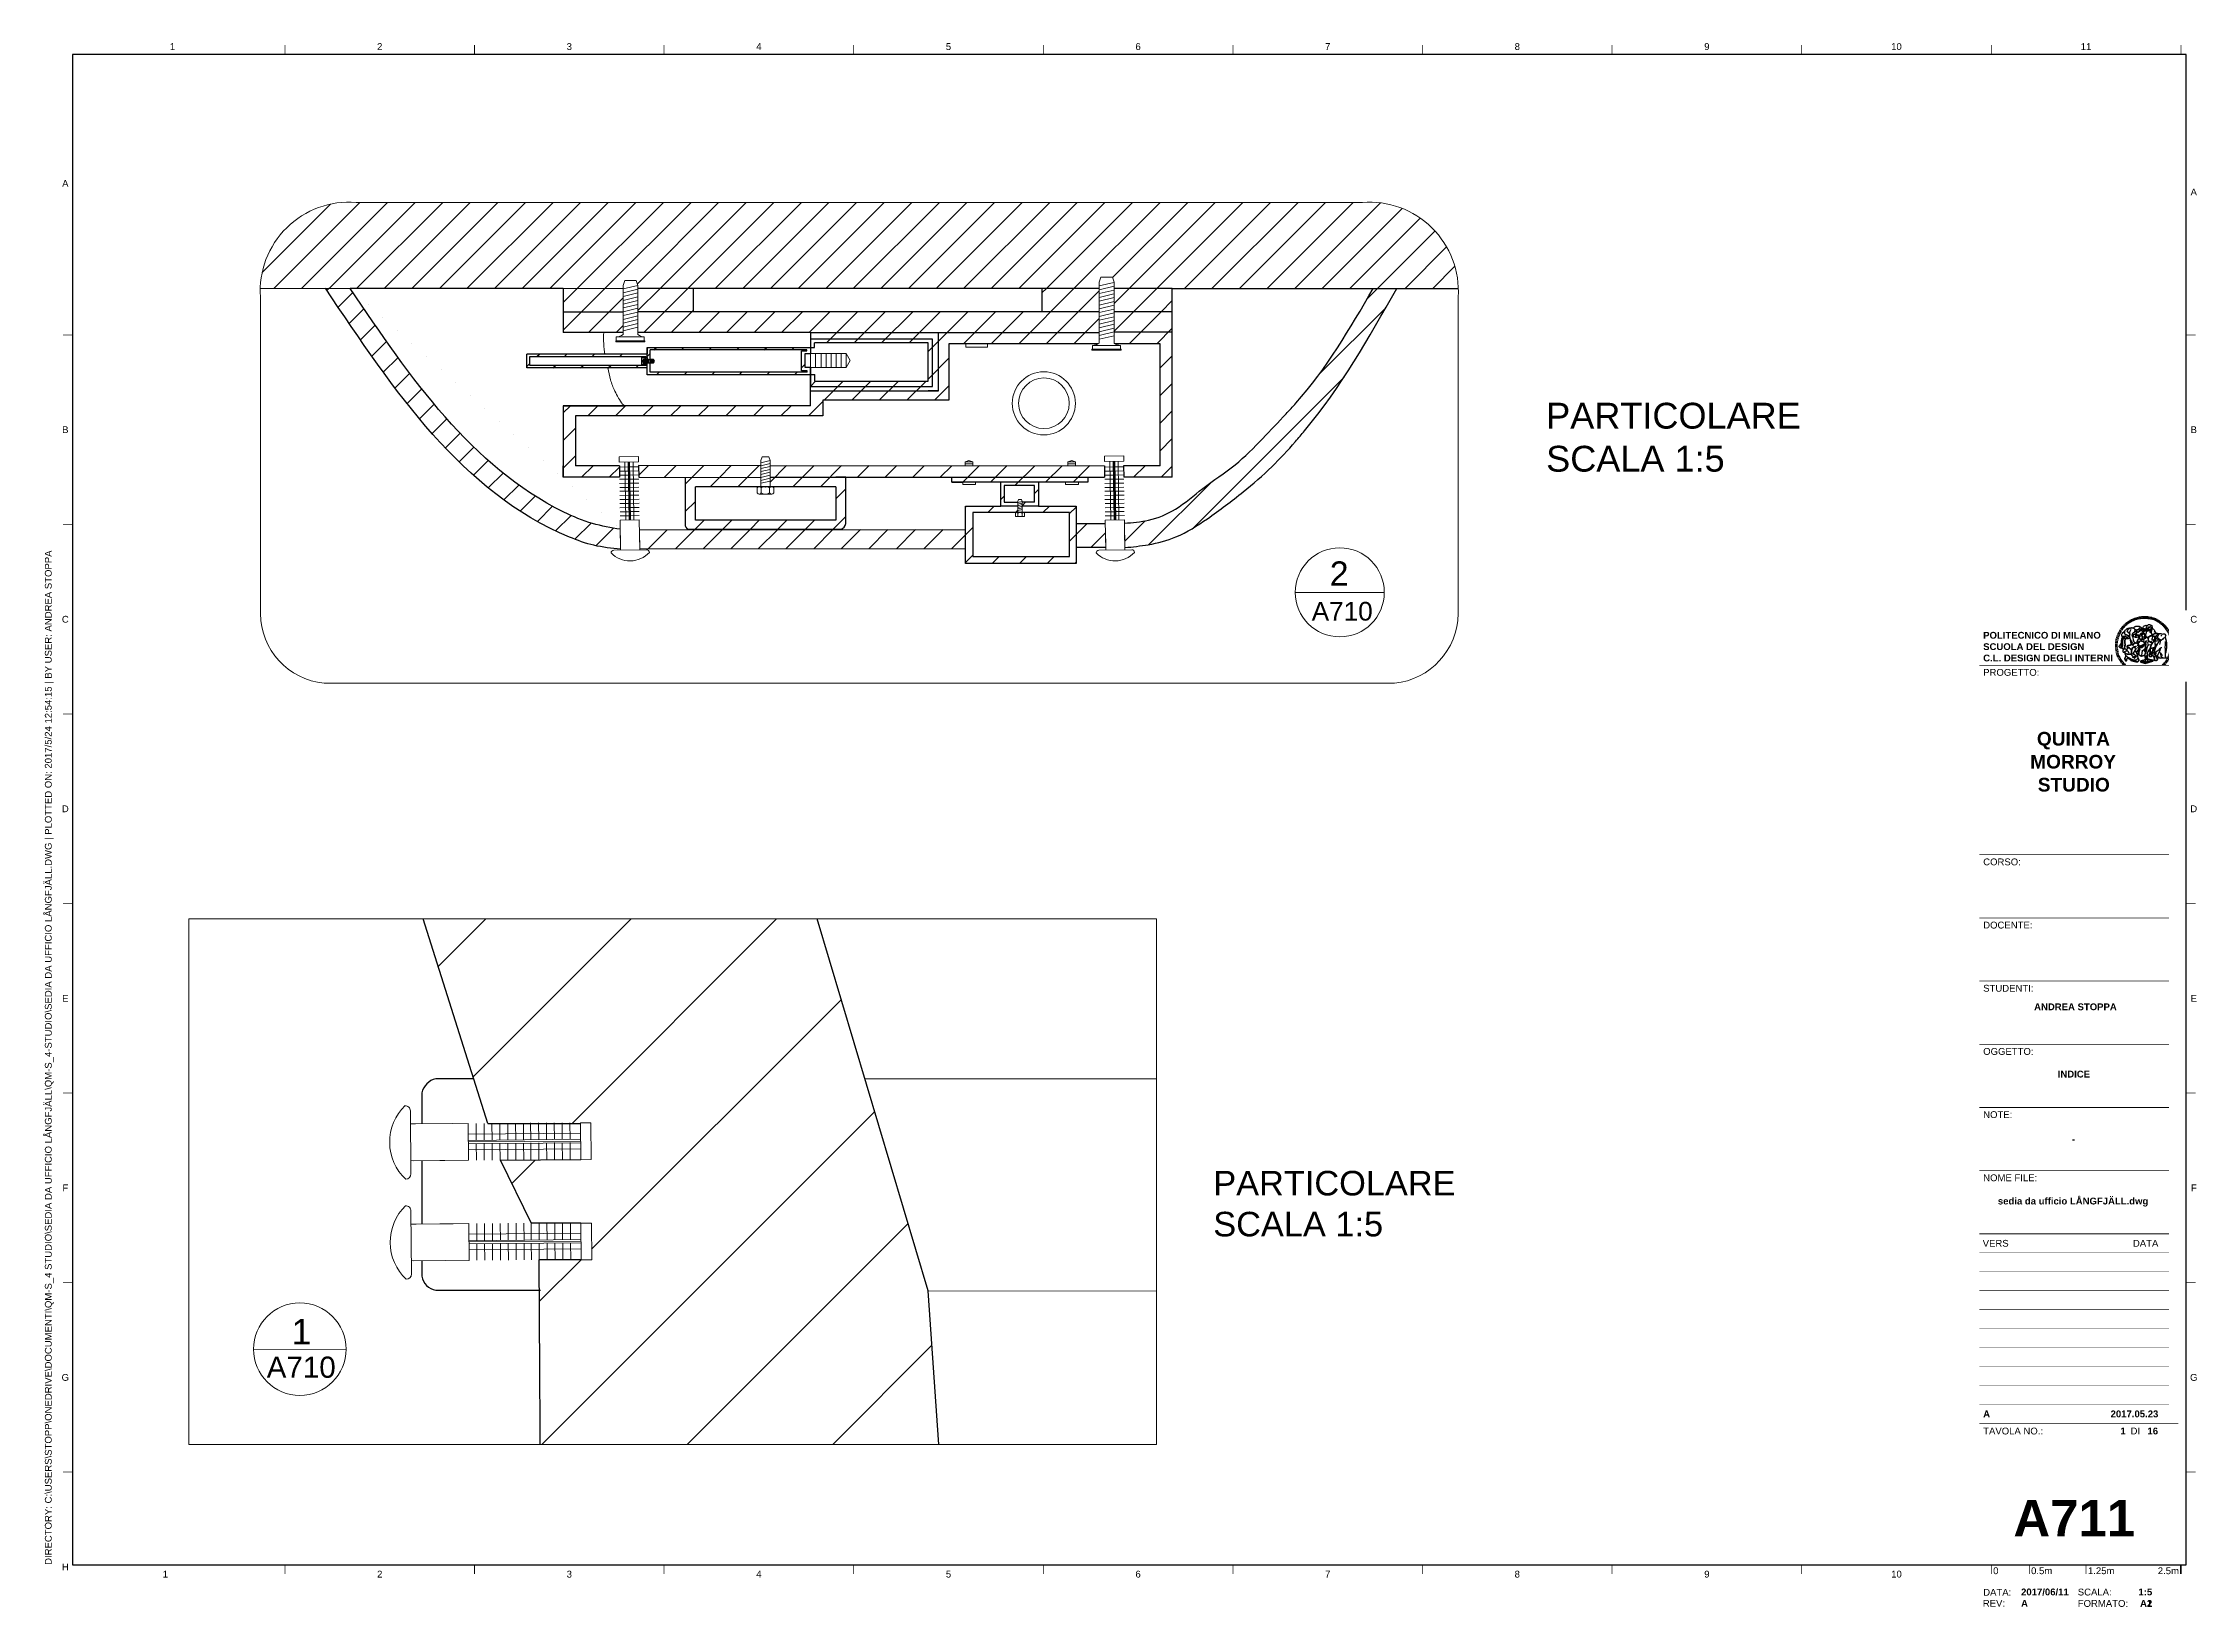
# Paper-space layout 'A711' of a CAD drawing. Header units: inches, sheet in millimetres. Extents: x 13 to 581, y 2 to 415.
# The model-space entities are those that its viewports show. They can reach past a viewport. Long polylines and large blocks are cut down to what shows.
import ezdxf
from ezdxf.enums import TextEntityAlignment as Align

# ---------------------------------------------------------------- set-up
doc = ezdxf.new("R2010")
doc.units = ezdxf.units.IN
doc.header["$MEASUREMENT"] = 0
doc.set_wipeout_variables(frame=1)
doc.layers.add('A-ANNO-DIMS', color=81, linetype='Continuous', lineweight=18, transparency=0.2)
doc.layers.add('A-ANNO-SYMB', color=3, linetype='Continuous', lineweight=18)
doc.layers.add('A-ELEV-MBE', color=7, linetype='Continuous', lineweight=18)
for name, color, linetype in [('G-ANNO-LOGO', 3, 'Continuous'), ('G-ANNO-NPLT', 210, 'Continuous'), ('G-ANNO-TEXT', 3, 'Continuous'), ('G-ANNO-TTLB', 3, 'Continuous')]:
    doc.layers.add(name, color=color, linetype=linetype)
doc.layers.get('G-ANNO-NPLT').freeze()
doc.styles.add('ARIAL', font='arial.ttf')
doc.styles.add('ARIAL-BOLD', font='')
doc.styles.add('E-ARIAL', font='arial.ttf')
doc.styles.get("Standard").update_dxf_attribs({"font": 'arial.ttf'})
doc.styles.get('ARIAL-BOLD').set_extended_font_data('Arial', bold=True)

psp = doc.layouts.new('A711')

# ---------------------------------------------------------------- texts
at = {"layer": 'A-ANNO-SYMB', "attachment_point": 1}
for s, width, insert, char_height in [('PARTICOLARE \\PSCALA 1:5', 161.1774, (409.36, 319.68), 6.8108), ('A710', 20.1655, (347.53, 267.15), 4.929), ('PARTICOLARE\\PSCALA 1:5', 194.4746, (321.57, 117.05), 6.4806), ('A710', 8.0894, (71.94, 68.05), 5.581)]:
    psp.add_mtext_dynamic_manual_height_columns(s, width=width, gutter_width=1, heights=[0], dxfattribs=dict(at, insert=insert, char_height=char_height))
for s, insert, char_height in [('2', (352.29, 277.83), 6.39), ('1', (78.48, 77.98), 6.7)]:
    psp.add_mtext(s, dxfattribs=dict(at, insert=insert, char_height=char_height))

msp = doc.modelspace()

# ---------------------------------------------------------------- blocks, each defined once
blk = doc.blocks.new('*U10')
at = {"layer": 'G-ANNO-TTLB'}
for points, const_width in [([(0, -2.5), (0, 0)], 0.18), ([(10, 0), (10, -2.5)], 0.18), ([(25, 0), (25, -2.5)], 0.18), ([(50, 0), (50, -2.5)], 0.48)]:
    blk.add_lwpolyline(points, dxfattribs=dict(at, const_width=const_width))
at = {"layer": 'G-ANNO-TEXT', "style": 'E-ARIAL'}
blk.add_text('0', height=1.8, dxfattribs=at).set_placement((1.2, -0.7), align=Align.TOP_CENTER)
for s, p in [('0.5m', (10.5, -2.5)), ('1.25m', (25.5, -2.5))]:
    blk.add_text(s, height=1.8, dxfattribs=at).set_placement(p)
blk.add_text('2.5m', height=1.8, dxfattribs=at).set_placement((49.5, -2.5), align=Align.RIGHT)
blk = doc.blocks.new('1')
at = {"layer": 'G-ANNO-TTLB'}
for p, q in [((25, 408.41), (25, 10)), ((582.41, 408.41), (25, 408.41)), ((582.41, 10), (582.41, 408.41)), ((25, 10), (582.41, 10))]:
    blk.add_line(p, q, dxfattribs=at)
at = {"layer": 'G-ANNO-TTLB', "const_width": 0.18, "flags": 128}
for points in [[(81, 410.91), (81, 408.41)], [(131, 410.91), (131, 408.41)], [(181, 410.91), (181, 408.41)], [(231, 410.91), (231, 408.41)], [(281, 410.91), (281, 408.41)], [(331, 410.91), (331, 408.41)], [(381, 410.91), (381, 408.41)], [(431, 410.91), (431, 408.41)], [(481, 410.91), (481, 408.41)], [(531, 410.91), (531, 408.41)], [(581, 410.91), (581, 408.41)], [(25, 334.41), (22.5, 334.41)], [(584.91, 334.41), (582.41, 334.41)], [(25, 284.41), (22.5, 284.41)], [(584.91, 284.41), (582.41, 284.41)], [(25, 234.41), (22.5, 234.41)], [(584.91, 234.41), (582.41, 234.41)], [(25, 184.41), (22.5, 184.41)], [(584.91, 184.41), (582.41, 184.41)], [(25, 134.41), (22.5, 134.41)], [(584.91, 134.41), (582.41, 134.41)], [(25, 84.41), (22.5, 84.41)], [(584.91, 84.41), (582.41, 84.41)], [(25, 34.41), (22.5, 34.41)], [(584.91, 34.41), (582.41, 34.41)], [(81, 10), (81, 7.5)], [(131, 10), (131, 7.5)], [(181, 10), (181, 7.5)], [(231, 10), (231, 7.5)], [(281, 10), (281, 7.5)], [(331, 10), (331, 7.5)], [(381, 10), (381, 7.5)], [(431, 10), (431, 7.5)], [(481, 10), (481, 7.5)], [(531, 10), (531, 7.5)], [(581, 10), (581, 7.5)]]:
    blk.add_lwpolyline(points, dxfattribs=at)
blk.add_blockref('*U10', (531, 10))
at = {"layer": 'G-ANNO-TEXT', "style": 'ARIAL'}
for s, p in [('1', (51.35, 410.49)), ('2', (106, 410.49)), ('3', (156, 410.49)), ('4', (206, 410.49)), ('5', (256, 410.49)), ('6', (306, 410.49)), ('7', (356, 410.49)), ('8', (406, 410.49)), ('9', (456, 410.49)), ('10', (506, 410.49)), ('11', (556, 410.49)), ('A', (23.09, 374.39)), ('A', (584.4, 372.12)), ('B', (23.09, 309.41)), ('B', (584.4, 309.41)), ('C', (23.09, 259.41)), ('C', (584.4, 259.41)), ('D', (23.09, 209.41)), ('D', (584.4, 209.41)), ('E', (23.09, 159.41)), ('E', (584.4, 159.41)), ('F', (23.09, 109.41)), ('F', (584.4, 109.41)), ('G', (23.09, 59.41)), ('G', (584.4, 59.41)), ('H', (23.09, 9.41)), ('1', (49.49, 7.51)), ('2', (106, 7.51)), ('3', (156, 7.51)), ('4', (206, 7.51)), ('5', (256, 7.51)), ('6', (306, 7.51)), ('7', (356, 7.51)), ('8', (406, 7.51)), ('9', (456, 7.51)), ('10', (506, 7.51))]:
    blk.add_text(s, height=1.8, dxfattribs=at).set_placement(p, align=Align.MIDDLE_CENTER)
at = {"layer": 'G-ANNO-TEXT', "insert": (17.7, 9.95), "char_height": 1.8, "attachment_point": 1, "rotation": 90, "style": 'ARIAL'}
blk.add_mtext_dynamic_manual_height_columns('DIRECTORY: C:\\\\USERS\\\\STOPP\\\\ONEDRIVE\\\\DOCUMENTI\\\\QM-S_4 STUDIO\\\\SEDIA DA UFFICIO LÅNGFJÄLL\\\\QM-S_4-STUDIO\\\\SEDIA DA UFFICIO LÅNGFJÄLL.DWG | PLOTTED ON: 2017/5/24 12:54:15 | BY USER: ANDREA STOPPA', width=412.209, gutter_width=9, heights=[0], dxfattribs=at)
blk = doc.blocks.new('logoPolimi')
for p, q in [((-1.58, 1.77), (-1.44, 1.61)), ((-1.49, 1.84), (-1.36, 1.68)), ((-1.41, 1.91), (-1.28, 1.74)), ((-1.32, 1.97), (-1.2, 1.8)), ((-1.22, 2.03), (-1.11, 1.85)), ((-1.13, 2.09), (-1.03, 1.9)), ((-1.03, 2.14), (-0.94, 1.95)), ((-0.93, 2.18), (-0.84, 1.99)), ((-0.83, 2.22), (-0.75, 2.03)), ((-0.72, 2.26), (-0.66, 2.06)), ((-0.61, 2.29), (-0.56, 2.09)), ((-0.51, 2.32), (-0.46, 2.11)), ((-0.4, 2.34), (-0.36, 2.13)), ((-0.29, 2.35), (-0.26, 2.14)), ((-0.18, 2.36), (-0.16, 2.15)), ((-0.07, 2.37), (-0.06, 2.16)), ((0.04, 2.37), (0.04, 2.16)), ((0.15, 2.36), (0.14, 2.16)), ((0.26, 2.36), (0.24, 2.15)), ((0.37, 2.34), (0.34, 2.13)), ((0.48, 2.32), (0.44, 2.12)), ((0.59, 2.3), (0.54, 2.09)), ((0.69, 2.27), (0.63, 2.07)), ((0.8, 2.23), (0.73, 2.03)), ((0.9, 2.19), (0.82, 2)), ((1, 2.15), (0.91, 1.96)), ((1.1, 2.1), (1, 1.91)), ((1.2, 2.04), (1.09, 1.86)), ((1.29, 1.99), (1.18, 1.81)), ((1.38, 1.92), (1.26, 1.75)), ((1.47, 1.86), (1.34, 1.69)), ((1.56, 1.79), (1.42, 1.63)), ((-2.37, 0.12), (-2.16, 0.11)), ((-2.37, 0.01), (-2.16, 0.01)), ((-2.36, 0.23), (-2.15, 0.21)), ((-2.35, 0.34), (-2.14, 0.31)), ((-2.33, 0.45), (-2.12, 0.41)), ((-2.3, 0.55), (-2.1, 0.51)), ((-2.28, 0.66), (-2.07, 0.6)), ((-2.24, 0.77), (-2.04, 0.7)), ((-2.2, 0.87), (-2.01, 0.79)), ((-2.16, 0.97), (-1.97, 0.89)), ((-2.11, 1.07), (-1.93, 0.98)), ((-2.06, 1.17), (-1.88, 1.07)), ((-2.01, 1.26), (-1.83, 1.15)), ((-1.94, 1.36), (-1.77, 1.24)), ((-1.88, 1.45), (-1.71, 1.32)), ((-1.84, 0.03), (-1.82, 0.35)), ((-1.81, 1.53), (-1.65, 1.4)), ((-1.74, 1.61), (-1.58, 1.47)), ((-1.73, 0.59), (-1.73, 0.59)), ((-1.73, 0.59), (-1.73, 0.59)), ((-1.66, 1.69), (-1.51, 1.54)), ((-1.65, 0.57), (-1.65, 0.57)), ((-1.59, 1.12), (-1.59, 1.12)), ((-1.51, 0.55), (-1.51, 0.55)), ((-1.51, 0.55), (-1.51, 0.55)), ((-1.31, 0.79), (-1.21, 0.75)), ((-1.21, 0.75), (-1.31, 0.79)), ((-1.21, 0.75), (-1.31, 0.79)), ((-1.21, 0.75), (-1.21, 0.75)), ((-1.21, 0.75), (-1.21, 0.75)), ((-1.19, 0.76), (-1.19, 0.76)), ((-1.19, 0.76), (-1.19, 0.76)), ((-1.17, 0.99), (-1.18, 0.99)), ((-1.18, 0.99), (-1.17, 0.99)), ((-1.16, 0.57), (-1.16, 0.57)), ((-1.16, 0.57), (-1.16, 0.57)), ((-1.1, 0.01), (-0.99, 0.06)), ((-0.99, 0.06), (-1.1, 0.01)), ((-0.99, 0.06), (-1.1, 0.01)), ((-0.99, 0.06), (-0.99, 0.06)), ((-0.99, 0.06), (-0.99, 0.06)), ((-0.97, 0.79), (-0.98, 0.79)), ((-0.89, 0.84), (-0.97, 0.79)), ((-0.97, 0.79), (-0.89, 0.84)), ((-0.96, 1.41), (-0.96, 1.41)), ((-0.96, 1.41), (-0.96, 1.41)), ((-0.89, 0.84), (-0.82, 0.87)), ((-0.82, 0.87), (-0.89, 0.84)), ((-0.89, 0.84), (-0.82, 0.87)), ((-0.88, 0.83), (-0.89, 0.84)), ((-0.85, 1.39), (-0.85, 1.39)), ((-0.85, 1.39), (-0.85, 1.39)), ((-0.84, 0.14), (-0.84, 0.14)), ((-0.77, 1.08), (-0.78, 1.08)), ((-0.78, 1.08), (-0.77, 1.08)), ((-0.61, 1.12), (-0.77, 1.08)), ((-0.77, 1.08), (-0.61, 1.12)), ((-0.77, 1.08), (-0.61, 1.12)), ((-0.75, 1.3), (-0.76, 1.29)), ((-0.76, 1.29), (-0.75, 1.3)), ((-0.65, 0.99), (-0.7, 0.96)), ((-0.69, 0.18), (-0.68, 0.18)), ((-0.66, 0.93), (-0.66, 0.93)), ((-0.66, 0.93), (-0.64, 0.93)), ((-0.66, 0.93), (-0.66, 0.93)), ((-0.66, 0.93), (-0.66, 0.93)), ((-0.63, 1.01), (-0.63, 1.01)), ((-0.63, 1.01), (-0.62, 1.01)), ((-0.63, 0.66), (-0.63, 0.66)), ((-0.6, 1.12), (-0.61, 1.12)), ((-0.61, 1.12), (-0.6, 1.12)), ((-0.61, 1.12), (-0.6, 1.12)), ((-0.61, 0.86), (-0.57, 0.85)), ((-0.57, 0.85), (-0.61, 0.86)), ((-0.61, 0.86), (-0.57, 0.85)), ((-0.53, 1.08), (-0.6, 1.12)), ((-0.6, 1.12), (-0.6, 1.11)), ((-0.6, 1.12), (-0.53, 1.08)), ((-0.57, 0.8), (-0.59, 0.8)), ((-0.57, 0.85), (-0.53, 0.84)), ((-0.57, 0.85), (-0.57, 0.85)), ((-0.57, 0.85), (-0.57, 0.85)), ((-0.57, 0.85), (-0.53, 0.84)), ((-0.56, 0.29), (-0.49, 0.48)), ((-0.56, 0.14), (-0.56, 0.29)), ((-0.5, 0.11), (-0.56, 0.14)), ((-0.53, 0.84), (-0.51, 0.84)), ((-0.53, 0.84), (-0.51, 0.84)), ((-0.53, 0.84), (-0.53, 0.84)), ((-0.51, 0.11), (-0.51, 0.11)), ((-0.51, 0.11), (-0.51, 0.11)), ((-0.34, 0.33), (-0.5, 0.11)), ((-0.49, 0.48), (-0.41, 0.55)), ((-0.42, 0.8), (-0.47, 0.79)), ((-0.42, 0.8), (-0.47, 0.79)), ((-0.47, 0.79), (-0.45, 0.76)), ((-0.47, 0.79), (-0.45, 0.76)), ((-0.45, 1.14), (-0.42, 1.11)), ((-0.42, 1.26), (-0.36, 1.22)), ((-0.41, 0.55), (-0.34, 0.49)), ((-0.4, 1.37), (-0.38, 1.38)), ((-0.39, 1.37), (-0.4, 1.37)), ((-0.35, 1.33), (-0.4, 1.37)), ((-0.39, 1.24), (-0.4, 1.23)), ((-0.38, 1.14), (-0.38, 1.14)), ((-0.34, 0.49), (-0.09, 0.48)), ((-0.16, 0.32), (-0.34, 0.33)), ((-0.14, 0.32), (-0.31, 0.34)), ((-0.28, 1.3), (-0.29, 1.3)), ((-0.28, 1.3), (-0.28, 1.3)), ((-0.16, 1.24), (-0.16, 1.25)), ((-0.16, 1.25), (-0.16, 1.25)), ((-0.16, 0.49), (-0.14, 0.64)), ((-0.06, 0.27), (-0.16, 0.32)), ((-0.1, 0.88), (-0.09, 0.87)), ((-0.08, 1.37), (-0.08, 1.38)), ((-0.08, 1.23), (-0.05, 1.21)), ((-0.05, 1.21), (-0.08, 1.23)), ((-0.08, 1.23), (-0.05, 1.21)), ((-0.03, 0.26), (-0.06, 0.27)), ((-0.05, 1.21), (-0.04, 1.21)), ((-0.04, 1.21), (-0.05, 1.21)), ((-0.04, 1.21), (-0.04, 1.21)), ((-0.04, 1.21), (-0.04, 1.21)), ((-0.04, 0.48), (-0.03, 0.26)), ((0.03, 1.15), (0.03, 1.15)), ((0.03, 0.66), (0.03, 0.67)), ((0.07, 0.58), (0.07, 0.57)), ((0.1, 1.18), (0.1, 1.18)), ((0.1, 0.84), (0.1, 0.84)), ((0.13, 1.32), (0.17, 1.19)), ((0.14, 0.71), (0.34, 0.65)), ((0.31, 0.56), (0.17, 0.63)), ((0.27, 1.61), (0.27, 1.61)), ((0.27, 1.61), (0.27, 1.61)), ((0.27, 1.61), (0.27, 1.61)), ((0.29, 1.29), (0.29, 1.29)), ((0.29, 1.29), (0.29, 1.29)), ((0.29, 1.29), (0.29, 1.29)), ((0.29, 1.29), (0.29, 1.29)), ((0.33, 0.49), (0.34, 0.49)), ((0.33, 0.03), (0.35, 0.03)), ((0.33, 0.03), (0.35, 0.03)), ((0.34, 0.65), (0.34, 0.64)), ((0.35, 0.03), (0.57, 0.06)), ((0.35, 0.03), (0.57, 0.06)), ((0.35, 0.03), (0.35, 0.03)), ((0.35, 0.03), (0.35, 0.03)), ((0.38, 1.36), (0.37, 1.35)), ((0.38, 0.34), (0.37, 0.34)), ((0.38, 0.34), (0.38, 0.34)), ((0.43, 0.67), (0.39, 0.64)), ((0.49, 1.05), (0.51, 1.13)), ((0.51, 1.13), (0.49, 1.05)), ((0.49, 1.05), (0.51, 1.13)), ((0.51, 1.31), (0.5, 1.29)), ((0.51, 1.13), (0.52, 1.23)), ((0.52, 1.23), (0.51, 1.23)), ((0.51, 1.23), (0.52, 1.23)), ((0.52, 1.23), (0.51, 1.13)), ((0.51, 1.13), (0.52, 1.23)), ((0.52, 1.24), (0.6, 1.37)), ((0.52, 1.23), (0.6, 1.36)), ((0.6, 1.36), (0.52, 1.23)), ((0.52, 1.23), (0.52, 1.23)), ((0.52, 1.23), (0.52, 1.24)), ((0.52, 1.23), (0.52, 1.23)), ((0.55, 1.07), (0.53, 1.06)), ((0.53, 1.04), (0.53, 1.06)), ((0.53, 1.05), (0.53, 1.04)), ((0.54, 0.3), (0.63, 0.32)), ((0.54, -0.08), (0.61, 0.06)), ((0.61, 0.06), (0.54, -0.08)), ((0.54, -0.08), (0.61, 0.06)), ((0.56, 0.19), (0.59, 0.21)), ((0.57, 1.07), (0.57, 1.07)), ((0.57, 1.07), (0.57, 1.07)), ((0.57, 1.07), (0.57, 1.07)), ((0.57, 1.07), (0.57, 1.07)), ((0.57, 1.07), (0.57, 1.07)), ((0.57, 1.07), (0.57, 1.07)), ((0.57, 1.07), (0.57, 1.07)), ((0.58, 0.3), (0.59, 0.29)), ((0.59, 0.78), (0.59, 0.79)), ((0.59, 0.79), (0.59, 0.79)), ((0.59, 0.79), (0.59, 0.79)), ((0.59, 0.79), (0.59, 0.78)), ((0.61, 0.06), (0.6, 0.07)), ((0.6, 0.07), (0.61, 0.06)), ((0.61, 0.06), (0.61, 0.07)), ((0.62, 0.21), (0.65, 0.22)), ((0.64, 1.37), (0.65, 1.37)), ((0.69, 0.86), (0.68, 0.86)), ((0.68, 0.86), (0.69, 0.86)), ((0.68, 0.76), (0.68, 0.76)), ((0.76, 0.26), (0.76, 0.26)), ((0.82, 0.35), (0.84, 0.36)), ((0.82, 0.35), (0.82, 0.35)), ((0.84, 0.36), (0.84, 0.37)), ((0.85, 0.34), (1.05, 0.35)), ((0.93, 1.05), (0.93, 1.05)), ((0.93, 1.05), (0.93, 1.05)), ((0.93, 1.05), (0.93, 1.04)), ((0.93, 1.05), (0.93, 1.05)), ((0.97, 0.66), (0.96, 0.66)), ((1.01, 0.97), (0.98, 0.96)), ((1.17, 0.96), (1.17, 0.95)), ((1.17, 0.95), (1.17, 0.95)), ((1.34, 0.37), (1.26, 0.04)), ((1.27, 0.37), (1.27, 0.38)), ((1.28, 0.95), (1.28, 0.95)), ((1.37, 0.73), (1.46, 0.81)), ((1.41, 0.4), (1.41, 0.41)), ((1.64, 1.71), (1.49, 1.56)), ((1.49, 0.9), (1.57, 0.92)), ((1.72, 1.63), (1.56, 1.49)), ((1.67, 0.6), (1.57, 0.53)), ((1.79, 1.55), (1.63, 1.41)), ((1.86, 1.47), (1.7, 1.34)), ((1.93, 1.38), (1.76, 1.26)), ((1.99, 1.29), (1.81, 1.17)), ((2.05, 1.19), (1.87, 1.09)), ((2.1, 1.1), (1.92, 1)), ((2.15, 1), (1.96, 0.91)), ((2.19, 0.9), (2, 0.82)), ((2.23, 0.79), (2.04, 0.72)), ((2.27, 0.69), (2.07, 0.63)), ((2.3, 0.58), (2.09, 0.53)), ((2.32, 0.47), (2.12, 0.43)), ((2.34, 0.37), (2.13, 0.33)), ((2.36, 0.26), (2.15, 0.23)), ((2.37, 0.15), (2.16, 0.13)), ((2.37, 0.04), (2.16, 0.03)), ((-2.37, -0.1), (-2.16, -0.09)), ((-2.36, -0.21), (-2.15, -0.19)), ((-2.35, -0.32), (-2.14, -0.29)), ((-2.33, -0.43), (-2.12, -0.39)), ((-2.31, -0.54), (-2.1, -0.49)), ((-2.28, -0.65), (-2.08, -0.59)), ((-2.25, -0.75), (-2.05, -0.69)), ((-2.21, -0.86), (-2.02, -0.78)), ((-2.17, -0.96), (-1.98, -0.87)), ((-2.12, -1.06), (-1.93, -0.96)), ((-2.07, -1.16), (-1.89, -1.05)), ((-2.04, -0.15), (-1.97, -0.2)), ((-2.01, -1.25), (-1.84, -1.14)), ((-1.95, -1.34), (-1.78, -1.22)), ((-1.89, -1.43), (-1.72, -1.31)), ((-1.82, -1.52), (-1.66, -1.38)), ((-1.75, -1.6), (-1.59, -1.46)), ((-1.67, -1.68), (-1.52, -1.53)), ((-1.58, -0.12), (-1.6, -0.18)), ((-1.6, -0.18), (-1.58, -0.28)), ((-1.57, -0.54), (-1.59, -0.54)), ((-1.59, -0.54), (-1.59, -0.54)), ((-1.59, -1.76), (-1.45, -1.6)), ((-1.56, -0.32), (-1.56, -0.31)), ((-1.56, -0.31), (-1.56, -0.31)), ((-1.53, -0.65), (-1.53, -0.65)), ((-1.53, -0.65), (-1.53, -0.65)), ((-1.51, -1.83), (-1.37, -1.67)), ((-1.48, -0.86), (-1.48, -0.85)), ((-1.42, -0.37), (-1.42, -0.37)), ((-1.42, -1.9), (-1.29, -1.73)), ((-1.38, -0.46), (-1.38, -0.46)), ((-1.31, -0.24), (-1.31, -0.23)), ((-1.31, -0.23), (-1.31, -0.24)), ((-1.23, -0.19), (-1.23, -0.19)), ((-1.23, -0.19), (-1.23, -0.19)), ((-1.23, -0.19), (-1.23, -0.19)), ((-1.23, -0.19), (-1.23, -0.19)), ((-1.01, -0.39), (-1.02, -0.39)), ((-1.02, -0.39), (-1.01, -0.39)), ((-1.02, -0.7), (-1.02, -0.7)), ((-1.02, -0.7), (-1.02, -0.7)), ((-1.02, -0.7), (-1.02, -0.7)), ((-0.79, -0.51), (-0.83, -0.58)), ((-0.83, -0.58), (-0.79, -0.51)), ((-0.83, -0.58), (-0.79, -0.51)), ((-0.78, -1.05), (-0.83, -0.94)), ((-0.83, -0.94), (-0.78, -1.05)), ((-0.83, -0.94), (-0.83, -0.94)), ((-0.83, -0.94), (-0.78, -1.05)), ((-0.82, -1.23), (-0.82, -1.23)), ((-0.82, -1.23), (-0.77, -1.23)), ((-0.77, -1.23), (-0.82, -1.23)), ((-0.82, -1.23), (-0.82, -1.23)), ((-0.77, -1.23), (-0.82, -1.23)), ((-0.75, -0.96), (-0.8, -0.89)), ((-0.8, -0.89), (-0.79, -0.92)), ((-0.79, -0.92), (-0.8, -0.89)), ((-0.8, -0.89), (-0.75, -0.96)), ((-0.79, -0.92), (-0.8, -0.89)), ((-0.8, -0.89), (-0.8, -0.89)), ((-0.8, -0.89), (-0.75, -0.96)), ((-0.79, -0.92), (-0.78, -0.95)), ((-0.78, -0.95), (-0.79, -0.92)), ((-0.78, -0.95), (-0.79, -0.92)), ((-0.77, -0.49), (-0.78, -0.48)), ((-0.78, -0.48), (-0.77, -0.49)), ((-0.78, -0.95), (-0.76, -1)), ((-0.76, -1), (-0.78, -0.95)), ((-0.76, -1), (-0.78, -0.95)), ((-0.71, -0.89), (-0.75, -0.87)), ((-0.75, -0.87), (-0.71, -0.89)), ((-0.75, -0.87), (-0.71, -0.89)), ((-0.72, -1.01), (-0.75, -0.96)), ((-0.75, -0.96), (-0.72, -1.01)), ((-0.75, -0.96), (-0.72, -1.01)), ((-0.64, -0.93), (-0.71, -0.89)), ((-0.71, -0.89), (-0.64, -0.93)), ((-0.71, -0.89), (-0.64, -0.93)), ((-0.66, -0.53), (-0.66, -0.53)), ((-0.66, -0.53), (-0.66, -0.53)), ((-0.66, -0.53), (-0.66, -0.53)), ((-0.39, -0.81), (-0.51, -0.69)), ((-0.51, -1.04), (-0.5, -1.04)), ((-0.48, -0.42), (-0.48, -0.42)), ((-0.48, -0.42), (-0.48, -0.42)), ((-0.48, -0.42), (-0.48, -0.42)), ((-0.41, -0.51), (-0.41, -0.51)), ((-0.38, -0.05), (-0.39, -0.12)), ((-0.39, -0.12), (-0.37, -0.1)), ((-0.35, -0.14), (-0.37, -0.08)), ((-0.37, -0.09), (-0.37, -0.09)), ((-0.33, -0.12), (-0.35, -0.14)), ((-0.32, -0.14), (-0.35, -0.14)), ((-0.35, -0.18), (-0.34, -0.22)), ((-0.34, -0.08), (-0.29, -0.16)), ((-0.34, -0.22), (-0.34, -0.22)), ((-0.27, -0.17), (-0.32, -0.14)), ((-0.25, -0.91), (-0.26, -0.9)), ((-0.26, -1.29), (0.1, -1.2)), ((0.1, -1.2), (-0.26, -1.29)), ((0.08, -1.4), (-0.26, -1.29)), ((-0.26, -1.29), (0.08, -1.4)), ((-0.26, -1.38), (-0.26, -1.29)), ((-0.26, -1.29), (-0.26, -1.29)), ((-0.26, -1.29), (-0.26, -1.38)), ((-0.26, -1.29), (0.08, -1.4)), ((-0.26, -1.29), (-0.26, -1.29)), ((0.08, -1.49), (-0.26, -1.38)), ((-0.26, -1.38), (0.09, -1.49)), ((-0.14, -0.15), (-0.16, -0.13)), ((-0.11, -0.04), (-0.12, -0.05)), ((-0.04, -0.41), (-0.01, -0.44)), ((-0.01, -0.44), (-0.04, -0.41)), ((-0.04, -0.41), (-0.01, -0.44)), ((0.07, -0.84), (0.07, -0.84)), ((0.07, -0.84), (0.07, -0.84)), ((0.1, -1.2), (0.08, -1.32)), ((0.08, -1.32), (0.13, -1.2)), ((0.08, -1.4), (0.72, -1.22)), ((0.72, -1.22), (0.08, -1.4)), ((0.08, -1.4), (0.72, -1.22)), ((0.72, -1.31), (0.08, -1.49)), ((0.08, -1.44), (0.08, -1.4)), ((0.08, -1.4), (0.08, -1.44)), ((0.08, -1.4), (0.08, -1.49)), ((0.08, -1.49), (0.08, -1.44)), ((0.08, -1.44), (0.08, -1.44)), ((0.08, -1.44), (0.08, -1.45)), ((0.08, -1.45), (0.08, -1.46)), ((0.08, -1.46), (0.08, -1.49)), ((0.1, -1.01), (0.09, -0.86)), ((0.1, -1.01), (0.09, -0.86)), ((0.09, -1.49), (0.72, -1.31)), ((0.1, -1.2), (0.12, -1.04)), ((0.12, -1.04), (0.1, -1.2)), ((0.13, -1.2), (0.1, -1.2)), ((0.1, -1.2), (0.13, -1.2)), ((0.13, -1.2), (0.1, -1.2)), ((0.1, -1.2), (0.1, -1.2)), ((0.11, -0.44), (0.11, -0.44)), ((0.11, -0.44), (0.11, -0.44)), ((0.12, -0.21), (0.12, -0.21)), ((0.12, -0.21), (0.12, -0.21)), ((0.12, -0.21), (0.12, -0.21)), ((0.12, -0.21), (0.12, -0.21)), ((0.12, -0.21), (0.12, -0.21)), ((0.12, -0.21), (0.12, -0.21)), ((0.12, -0.21), (0.12, -0.21)), ((0.12, -0.21), (0.12, -0.21)), ((0.12, -0.21), (0.12, -0.21)), ((0.12, -0.21), (0.12, -0.21)), ((0.12, -0.21), (0.12, -0.21)), ((0.12, -0.21), (0.12, -0.21)), ((0.12, -0.21), (0.12, -0.21)), ((0.12, -0.56), (0.14, -0.53)), ((0.14, -0.53), (0.12, -0.56)), ((0.12, -0.56), (0.14, -0.53)), ((0.12, -1.04), (0.12, -1.04)), ((0.12, -1.04), (0.12, -1.04)), ((0.12, -1.04), (0.12, -1.04)), ((0.21, -0.99), (0.13, -1.2)), ((0.13, -1.2), (0.21, -0.99)), ((0.36, -1.14), (0.13, -1.2)), ((0.13, -1.2), (0.26, -1.17)), ((0.14, -0.53), (0.16, -0.49)), ((0.16, -0.49), (0.14, -0.53)), ((0.14, -0.53), (0.16, -0.49)), ((0.16, -0.49), (0.16, -0.49)), ((0.16, -0.49), (0.16, -0.49)), ((0.28, -1.19), (0.21, -0.99)), ((0.21, -0.99), (0.31, -1.27)), ((0.24, -0.17), (0.24, -0.16)), ((0.24, -0.16), (0.24, -0.17)), ((0.25, -0.84), (0.25, -0.88)), ((0.25, -0.88), (0.25, -0.84)), ((0.25, -0.88), (0.25, -0.84)), ((0.25, -0.88), (0.29, -1.17)), ((0.26, -0.88), (0.25, -0.88)), ((0.31, -1.27), (0.25, -0.88)), ((0.26, -1.17), (0.28, -1.16)), ((0.28, -1.16), (0.36, -1.14)), ((0.29, -1.17), (0.28, -1.19)), ((0.36, -1.14), (0.72, -1.22)), ((0.72, -1.22), (0.36, -1.14)), ((0.49, -0.31), (0.49, -0.31)), ((0.49, -0.31), (0.49, -0.31)), ((0.5, -0.27), (0.5, -0.27)), ((0.51, -0.27), (0.51, -0.27)), ((0.72, -0.81), (0.75, -0.89)), ((0.72, -1.22), (0.72, -1.31)), ((0.72, -1.31), (0.72, -1.22)), ((0.74, -0.23), (0.74, -0.23)), ((0.74, -0.23), (0.75, -0.24)), ((0.75, -0.23), (0.75, -0.23)), ((0.86, -0.25), (0.82, -0.34)), ((0.87, -0.22), (0.86, -0.23)), ((0.87, -0.22), (0.86, -0.25)), ((0.96, -0.58), (0.96, -0.57)), ((1.05, -1.05), (1.04, -1.05)), ((1.31, -0.27), (1.3, -0.26)), ((1.3, -0.26), (1.3, -0.26)), ((1.3, -0.26), (1.3, -0.26)), ((1.3, -0.26), (1.31, -0.27)), ((1.3, -0.26), (1.3, -0.26)), ((1.46, -1.87), (1.33, -1.7)), ((1.54, -1.8), (1.41, -1.64)), ((1.63, -1.72), (1.48, -1.57)), ((1.71, -1.65), (1.55, -1.5)), ((1.78, -1.57), (1.62, -1.43)), ((1.85, -1.48), (1.69, -1.35)), ((1.92, -1.39), (1.75, -1.27)), ((1.98, -1.3), (1.81, -1.19)), ((2.04, -1.21), (1.86, -1.1)), ((2.09, -1.11), (1.91, -1.01)), ((2.14, -1.01), (1.95, -0.92)), ((2.19, -0.91), (1.99, -0.83)), ((2.23, -0.81), (2.03, -0.74)), ((2.26, -0.7), (2.06, -0.64)), ((2.29, -0.6), (2.09, -0.55)), ((2.32, -0.49), (2.11, -0.45)), ((2.34, -0.38), (2.13, -0.35)), ((2.35, -0.27), (2.15, -0.25)), ((2.37, -0.08), (2.16, -0.07)), ((2.36, -0.16), (2.16, -0.15)), ((-1.33, -1.96), (-1.21, -1.79)), ((-1.24, -2.02), (-1.13, -1.84)), ((-1.14, -2.08), (-1.04, -1.89)), ((-1.04, -2.13), (-0.95, -1.94)), ((-0.94, -2.18), (-0.86, -1.98)), ((-0.84, -2.22), (-0.77, -2.02)), ((-0.74, -2.25), (-0.67, -2.05)), ((-0.63, -2.29), (-0.57, -2.08)), ((-0.52, -2.31), (-0.48, -2.11)), ((-0.42, -2.33), (-0.38, -2.13)), ((-0.31, -2.35), (-0.28, -2.14)), ((-0.2, -2.36), (-0.18, -2.15)), ((-0.09, -2.37), (-0.08, -2.16)), ((0.03, -2.37), (0.02, -2.16)), ((0.14, -2.37), (0.12, -2.16)), ((0.25, -2.36), (0.22, -2.15)), ((0.35, -2.34), (0.32, -2.14)), ((0.46, -2.32), (0.42, -2.12)), ((0.57, -2.3), (0.52, -2.1)), ((0.68, -2.27), (0.62, -2.07)), ((0.78, -2.24), (0.71, -2.04)), ((0.89, -2.2), (0.81, -2)), ((0.99, -2.15), (0.9, -1.96)), ((1.09, -2.11), (0.99, -1.92)), ((1.19, -2.05), (1.08, -1.87)), ((1.28, -2), (1.17, -1.82)), ((1.37, -1.93), (1.25, -1.76))]:
    blk.add_line(p, q)
for points in [[(-1.9, 0.12), (-1.94, 0.02), (-2.05, -0.09), (-2.05, -0.09)], [(-1.86, 0.38), (-1.86, 0.38), (-1.87, 0.19), (-1.9, 0.12)], [(-1.76, 0.6), (-1.76, 0.6), (-1.84, 0.57), (-1.86, 0.38)], [(-1.86, -0.04), (-1.84, 0.02), (-1.84, 0.03), (-1.84, 0.03)], [(-1.82, 0.78), (-1.83, 0.8), (-1.85, 0.86), (-1.83, 0.88)], [(-1.82, 0.78), (-1.83, 0.8), (-1.85, 0.86), (-1.83, 0.88)], [(-1.83, 0.88), (-1.81, 0.9), (-1.76, 0.96), (-1.76, 0.96)], [(-1.83, 0.88), (-1.81, 0.9), (-1.76, 0.96), (-1.76, 0.96)], [(-1.76, 0.6), (-1.83, 0.7), (-1.78, 0.74), (-1.78, 0.74)], [(-1.78, 0.74), (-1.79, 0.74), (-1.83, 0.7), (-1.76, 0.6)], [(-1.78, 0.74), (-1.8, 0.76), (-1.81, 0.78), (-1.82, 0.78)], [(-1.78, 0.74), (-1.8, 0.76), (-1.81, 0.78), (-1.82, 0.78)], [(-1.82, 0.35), (-1.81, 0.5), (-1.73, 0.59), (-1.73, 0.59)], [(-1.82, -0.19), (-1.73, -0.07), (-1.75, 0.14), (-1.75, 0.3)], [(-1.75, 0.33), (-1.75, 0.17), (-1.73, -0.05), (-1.8, -0.17)], [(-1.78, 0.74), (-1.75, 0.72), (-1.72, 0.69), (-1.68, 0.7)], [(-1.68, 0.7), (-1.72, 0.69), (-1.75, 0.72), (-1.78, 0.74)], [(-1.68, 0.7), (-1.72, 0.69), (-1.75, 0.72), (-1.78, 0.74)], [(-1.78, 0.74), (-1.78, 0.74), (-1.78, 0.74), (-1.78, 0.74)], [(-1.76, 0.96), (-1.68, 1.1), (-1.59, 1.12), (-1.59, 1.12)], [(-1.76, 0.96), (-1.68, 1.1), (-1.6, 1.12), (-1.6, 1.12)], [(-1.73, 0.59), (-1.74, 0.59), (-1.75, 0.6), (-1.76, 0.6)], [(-1.73, 0.59), (-1.74, 0.59), (-1.75, 0.6), (-1.76, 0.6)], [(-1.75, 0.3), (-1.76, 0.47), (-1.65, 0.57), (-1.65, 0.57)], [(-1.65, 0.57), (-1.65, 0.57), (-1.76, 0.5), (-1.75, 0.33)], [(-1.65, 0.57), (-1.68, 0.58), (-1.7, 0.58), (-1.73, 0.59)], [(-1.65, 0.57), (-1.68, 0.58), (-1.7, 0.58), (-1.73, 0.59)], [(-1.5, 0.71), (-1.53, 0.74), (-1.61, 0.71), (-1.68, 0.7)], [(-1.68, 0.7), (-1.61, 0.71), (-1.53, 0.73), (-1.5, 0.71)], [(-1.5, 0.71), (-1.53, 0.73), (-1.61, 0.71), (-1.68, 0.7)], [(-1.51, 0.55), (-1.56, 0.56), (-1.61, 0.56), (-1.65, 0.57)], [(-1.65, 0.57), (-1.61, 0.56), (-1.56, 0.56), (-1.51, 0.55)], [(-1.51, 0.55), (-1.56, 0.56), (-1.61, 0.56), (-1.65, 0.57)], [(-1.59, 1.12), (-1.6, 1.06), (-1.61, 0.99), (-1.61, 0.97)], [(-1.61, 0.97), (-1.61, 0.99), (-1.6, 1.06), (-1.59, 1.12)], [(-1.61, 0.97), (-1.61, 0.99), (-1.6, 1.06), (-1.59, 1.12)], [(-1.61, 0.97), (-1.61, 0.95), (-1.56, 0.88), (-1.54, 0.87)], [(-1.54, 0.87), (-1.56, 0.88), (-1.61, 0.95), (-1.61, 0.97)], [(-1.54, 0.87), (-1.56, 0.88), (-1.61, 0.96), (-1.61, 0.97)], [(-1.59, 1.12), (-1.59, 1.13), (-1.59, 1.15), (-1.58, 1.16)], [(-1.59, 1.12), (-1.59, 1.13), (-1.59, 1.15), (-1.58, 1.16)], [(-1.58, 1.16), (-1.57, 1.21), (-1.52, 1.23), (-1.49, 1.25)], [(-1.58, 1.16), (-1.57, 1.21), (-1.52, 1.23), (-1.49, 1.25)], [(-1.58, 0.36), (-1.58, 0.48), (-1.51, 0.55), (-1.51, 0.55)], [(-1.51, 0.55), (-1.51, 0.55), (-1.58, 0.48), (-1.58, 0.36)], [(-1.51, 0.55), (-1.51, 0.55), (-1.58, 0.48), (-1.58, 0.36)], [(-1.55, 0.04), (-1.55, 0.08), (-1.58, 0.25), (-1.58, 0.36)], [(-1.58, 0.36), (-1.58, 0.25), (-1.55, 0.08), (-1.55, 0.04)], [(-1.58, 0.36), (-1.58, 0.25), (-1.55, 0.08), (-1.55, 0.04)], [(-1.58, -0.12), (-1.57, -0.06), (-1.55, 0.02), (-1.55, 0.04)], [(-1.55, 0.04), (-1.55, 0.02), (-1.57, -0.06), (-1.58, -0.12)], [(-1.55, 0.04), (-1.55, 0.02), (-1.56, -0.04), (-1.57, -0.1)], [(-1.54, 0.87), (-1.52, 0.85), (-1.47, 0.83), (-1.44, 0.83)], [(-1.44, 0.83), (-1.47, 0.83), (-1.52, 0.85), (-1.54, 0.87)], [(-1.45, 0.83), (-1.47, 0.83), (-1.52, 0.85), (-1.54, 0.87)], [(-1.51, 0.55), (-1.33, 0.54), (-1.16, 0.57), (-1.16, 0.57)], [(-1.16, 0.57), (-1.16, 0.57), (-1.33, 0.54), (-1.51, 0.55)], [(-1.16, 0.57), (-1.16, 0.57), (-1.33, 0.54), (-1.51, 0.55)], [(-1.5, 0.71), (-1.46, 0.68), (-1.4, 0.62), (-1.33, 0.66)], [(-1.33, 0.66), (-1.4, 0.62), (-1.46, 0.68), (-1.5, 0.71)], [(-1.33, 0.66), (-1.4, 0.62), (-1.46, 0.68), (-1.5, 0.71)], [(-1.49, 1.25), (-1.46, 1.26), (-1.42, 1.33), (-1.39, 1.36)], [(-1.49, 1.25), (-1.46, 1.27), (-1.43, 1.34), (-1.39, 1.36)], [(-1.31, 0.79), (-1.33, 0.79), (-1.42, 0.83), (-1.45, 0.83)], [(-1.44, 0.83), (-1.42, 0.83), (-1.33, 0.79), (-1.31, 0.79)], [(-1.31, 0.79), (-1.33, 0.79), (-1.42, 0.83), (-1.44, 0.83)], [(-1.35, 1.1), (-1.4, 1.17), (-1.36, 1.23), (-1.29, 1.31)], [(-1.29, 1.31), (-1.36, 1.23), (-1.4, 1.17), (-1.35, 1.1)], [(-1.35, 1.1), (-1.4, 1.17), (-1.36, 1.23), (-1.29, 1.31)], [(-1.39, 1.36), (-1.35, 1.38), (-1.26, 1.4), (-1.19, 1.41)], [(-1.39, 1.36), (-1.35, 1.38), (-1.26, 1.4), (-1.19, 1.41)], [(-1.18, 0.99), (-1.24, 0.97), (-1.3, 1.03), (-1.35, 1.1)], [(-1.35, 1.1), (-1.3, 1.03), (-1.24, 0.97), (-1.18, 0.99)], [(-1.18, 1), (-1.24, 0.97), (-1.3, 1.03), (-1.35, 1.1)], [(-1.33, 0.66), (-1.28, 0.7), (-1.23, 0.73), (-1.21, 0.75)], [(-1.21, 0.75), (-1.23, 0.73), (-1.28, 0.7), (-1.33, 0.66)], [(-1.21, 0.75), (-1.23, 0.73), (-1.28, 0.7), (-1.33, 0.66)], [(-1.29, 1.31), (-1.22, 1.39), (-1.01, 1.41), (-0.96, 1.41)], [(-0.96, 1.41), (-1.01, 1.41), (-1.22, 1.39), (-1.29, 1.31)], [(-1.29, 1.31), (-1.22, 1.39), (-1.01, 1.41), (-0.96, 1.41)], [(-1.24, -0.02), (-1.21, -0.01), (-1.1, 0.01), (-1.1, 0.01)], [(-1.1, 0.01), (-1.1, 0.01), (-1.21, -0.01), (-1.24, -0.02)], [(-1.1, 0.01), (-1.1, 0.01), (-1.21, -0.01), (-1.24, -0.02)], [(-1.21, 0.75), (-1.2, 0.75), (-1.19, 0.76), (-1.19, 0.76)], [(-1.19, 0.76), (-1.19, 0.76), (-1.2, 0.75), (-1.21, 0.75)], [(-1.19, 0.76), (-1.19, 0.76), (-1.2, 0.76), (-1.21, 0.75)], [(-1.19, 1.41), (-1.11, 1.43), (-0.97, 1.41), (-0.97, 1.41)], [(-1.19, 1.41), (-1.12, 1.43), (-0.98, 1.41), (-0.98, 1.41)], [(-1.19, 0.76), (-1.19, 0.77), (-1.18, 0.78), (-1.18, 0.79)], [(-1.18, 0.79), (-1.18, 0.78), (-1.19, 0.77), (-1.19, 0.76)], [(-1.19, 0.76), (-1.19, 0.77), (-1.19, 0.78), (-1.18, 0.79)], [(-1.18, 0.68), (-1.18, 0.68), (-1.19, 0.71), (-1.19, 0.76)], [(-1.19, 0.76), (-1.19, 0.71), (-1.18, 0.68), (-1.18, 0.68)], [(-1.18, 0.68), (-1.18, 0.68), (-1.19, 0.71), (-1.19, 0.76)], [(-1.18, 0.97), (-1.18, 0.97), (-1.18, 0.98), (-1.17, 0.99)], [(-1.17, 0.99), (-1.18, 0.98), (-1.18, 0.97), (-1.18, 0.97)], [(-1.18, 0.97), (-1.18, 0.97), (-1.18, 0.98), (-1.17, 0.99)], [(-1.18, 0.79), (-1.17, 0.86), (-1.18, 0.95), (-1.18, 0.97)], [(-1.18, 0.97), (-1.18, 0.95), (-1.17, 0.86), (-1.18, 0.79)], [(-1.18, 0.79), (-1.17, 0.86), (-1.18, 0.95), (-1.18, 0.97)], [(-1.16, 0.57), (-1.17, 0.6), (-1.18, 0.64), (-1.18, 0.68)], [(-1.18, 0.68), (-1.18, 0.64), (-1.17, 0.6), (-1.16, 0.57)], [(-1.16, 0.57), (-1.17, 0.6), (-1.18, 0.64), (-1.18, 0.68)], [(-1.17, 0.99), (-1.17, 1.03), (-1.16, 1.09), (-1.14, 1.13)], [(-1.09, 0.42), (-1.1, 0.44), (-1.14, 0.48), (-1.16, 0.57)], [(-1.16, 0.57), (-1.14, 0.48), (-1.1, 0.44), (-1.09, 0.42)], [(-1.09, 0.42), (-1.1, 0.44), (-1.14, 0.48), (-1.16, 0.57)], [(-1.14, 1.13), (-1.12, 1.18), (-1.05, 1.31), (-1.05, 1.31)], [(-1.12, 0.46), (-1.12, 0.46), (-1.13, 0.38), (-1.11, 0.26)], [(-1.11, 0.26), (-1.08, 0.14), (-1.05, 0.03), (-1.05, 0.03)], [(-1.02, 0.32), (-1.02, 0.32), (-1.08, 0.4), (-1.09, 0.42)], [(-1.09, 0.42), (-1.08, 0.4), (-1.02, 0.32), (-1.02, 0.32)], [(-1.02, 0.32), (-1.02, 0.32), (-1.08, 0.4), (-1.09, 0.42)], [(-0.98, 0.2), (-0.98, 0.21), (-1.02, 0.32), (-1.02, 0.32)], [(-1.02, 0.32), (-1.02, 0.32), (-0.98, 0.21), (-0.98, 0.2)], [(-0.98, 0.2), (-0.98, 0.21), (-1.02, 0.32), (-1.02, 0.32)], [(-1.01, 0.12), (-1, 0.16), (-0.98, 0.19), (-0.98, 0.2)], [(-0.98, 0.2), (-0.98, 0.19), (-1, 0.16), (-1.01, 0.12)], [(-1.01, 0.12), (-1, 0.16), (-0.98, 0.19), (-0.98, 0.2)], [(-0.99, 0.06), (-1, 0.07), (-1.01, 0.1), (-1.01, 0.12)], [(-1.01, 0.12), (-1.01, 0.1), (-1, 0.07), (-0.99, 0.06)], [(-0.99, 0.06), (-1, 0.07), (-1.01, 0.1), (-1.01, 0.12)], [(-0.99, 0.06), (-0.99, 0.06), (-0.99, 0.06), (-0.98, 0.05)], [(-0.98, 0.05), (-0.99, 0.06), (-0.99, 0.06), (-0.99, 0.06)], [(-0.99, 0.05), (-0.99, 0.06), (-0.99, 0.06), (-0.99, 0.06)], [(-0.95, 0.02), (-0.96, 0.03), (-0.97, 0.04), (-0.99, 0.05)], [(-0.98, 1.41), (-0.98, 1.41), (-0.97, 1.41), (-0.96, 1.41)], [(-0.98, 0.81), (-0.94, 0.85), (-0.92, 0.93), (-0.91, 0.97)], [(-0.91, 0.97), (-0.92, 0.93), (-0.94, 0.85), (-0.98, 0.81)], [(-0.91, 0.97), (-0.92, 0.93), (-0.94, 0.85), (-0.98, 0.81)], [(-0.98, 0.79), (-0.98, 0.81), (-0.98, 0.81), (-0.98, 0.81)], [(-0.98, 0.81), (-0.98, 0.81), (-0.98, 0.81), (-0.98, 0.79)], [(-0.98, 0.81), (-0.98, 0.81), (-0.98, 0.81), (-0.98, 0.79)], [(-0.98, 0.79), (-0.98, 0.79), (-0.98, 0.78), (-0.97, 0.77)], [(-0.98, 0.79), (-0.98, 0.79), (-0.98, 0.78), (-0.97, 0.77)], [(-0.98, 0.05), (-0.97, 0.04), (-0.96, 0.03), (-0.95, 0.02)], [(-0.95, 0.02), (-0.96, 0.03), (-0.97, 0.04), (-0.98, 0.05)], [(-0.97, 1.41), (-0.97, 1.41), (-0.97, 1.41), (-0.96, 1.41)], [(-0.97, 0.77), (-0.96, 0.74), (-0.91, 0.64), (-0.91, 0.57)], [(-0.97, 0.77), (-0.96, 0.74), (-0.91, 0.64), (-0.91, 0.57)], [(-0.96, 1.41), (-0.94, 1.41), (-0.9, 1.41), (-0.85, 1.39)], [(-0.96, 1.41), (-0.94, 1.41), (-0.9, 1.41), (-0.85, 1.39)], [(-0.95, 0.02), (-0.94, 0.01), (-0.92, 0.01), (-0.9, 0.01)], [(-0.9, 0.01), (-0.92, 0.01), (-0.94, 0.01), (-0.95, 0.02)], [(-0.91, 0.01), (-0.92, 0.01), (-0.94, 0.01), (-0.95, 0.02)], [(-0.91, 0.97), (-0.89, 1), (-0.87, 1.01), (-0.84, 1.02)], [(-0.84, 1.02), (-0.87, 1.01), (-0.89, 1), (-0.91, 0.97)], [(-0.84, 1.02), (-0.87, 1.01), (-0.89, 1.01), (-0.91, 0.97)], [(-0.91, 0.57), (-0.91, 0.5), (-0.9, 0.43), (-0.88, 0.37)], [(-0.91, 0.57), (-0.91, 0.5), (-0.9, 0.43), (-0.88, 0.37)], [(-0.87, 0.03), (-0.87, 0.03), (-0.89, 0.01), (-0.91, 0.01)], [(-0.9, 0.01), (-0.89, 0.01), (-0.87, 0.03), (-0.87, 0.03)], [(-0.87, 0.03), (-0.87, 0.03), (-0.89, 0.01), (-0.9, 0.01)], [(-0.88, 0.84), (-0.88, 0.84), (-0.89, 0.79), (-0.88, 0.77)], [(-0.88, 0.77), (-0.89, 0.79), (-0.88, 0.83), (-0.88, 0.83)], [(-0.74, 0.66), (-0.85, 0.67), (-0.88, 0.77), (-0.88, 0.77)], [(-0.88, 0.77), (-0.88, 0.77), (-0.85, 0.67), (-0.74, 0.66)], [(-0.88, 0.37), (-0.86, 0.32), (-0.83, 0.25), (-0.82, 0.25)], [(-0.88, 0.37), (-0.86, 0.32), (-0.83, 0.25), (-0.82, 0.25)], [(-0.87, 0.03), (-0.86, 0.03), (-0.86, 0.05), (-0.86, 0.06)], [(-0.86, 0.06), (-0.86, 0.05), (-0.86, 0.03), (-0.87, 0.03)], [(-0.86, 0.06), (-0.86, 0.05), (-0.86, 0.03), (-0.87, 0.03)], [(-0.85, 1.39), (-0.86, 1.42), (-0.8, 1.45), (-0.8, 1.46)], [(-0.85, 1.39), (-0.86, 1.42), (-0.83, 1.44), (-0.82, 1.45)], [(-0.86, 0.06), (-0.86, 0.07), (-0.86, 0.1), (-0.85, 0.11)], [(-0.85, 0.11), (-0.86, 0.1), (-0.86, 0.07), (-0.86, 0.06)], [(-0.85, 0.11), (-0.86, 0.1), (-0.86, 0.07), (-0.86, 0.06)], [(-0.81, 1.36), (-0.83, 1.37), (-0.84, 1.38), (-0.85, 1.39)], [(-0.85, 1.39), (-0.84, 1.38), (-0.83, 1.37), (-0.81, 1.36)], [(-0.85, 1.39), (-0.84, 1.38), (-0.83, 1.37), (-0.81, 1.36)], [(-0.85, 0.11), (-0.85, 0.12), (-0.84, 0.14), (-0.84, 0.14)], [(-0.84, 0.14), (-0.84, 0.14), (-0.85, 0.12), (-0.85, 0.11)], [(-0.84, 0.14), (-0.84, 0.14), (-0.85, 0.12), (-0.85, 0.11)], [(-0.84, 1.02), (-0.83, 1.03), (-0.81, 1.05), (-0.78, 1.08)], [(-0.78, 1.08), (-0.81, 1.05), (-0.83, 1.03), (-0.84, 1.02)], [(-0.78, 1.08), (-0.81, 1.05), (-0.83, 1.03), (-0.84, 1.02)], [(-0.84, 0.14), (-0.83, 0.15), (-0.81, 0.16), (-0.81, 0.16)], [(-0.81, 0.16), (-0.81, 0.16), (-0.83, 0.15), (-0.84, 0.14)], [(-0.81, 0.16), (-0.81, 0.16), (-0.84, 0.15), (-0.84, 0.14)], [(-0.84, 0.15), (-0.84, 0.15), (-0.84, 0.15), (-0.84, 0.14)], [(-0.84, 0.14), (-0.84, 0.14), (-0.84, 0.14), (-0.84, 0.14)], [(-0.84, 0.14), (-0.84, 0.14), (-0.84, 0.14), (-0.84, 0.14)], [(-0.84, 0.14), (-0.84, 0.14), (-0.84, 0.14), (-0.84, 0.14)], [(-0.82, 1.45), (-0.82, 1.45), (-0.8, 1.45), (-0.8, 1.45)], [(-0.82, 0.87), (-0.82, 0.87), (-0.72, 0.91), (-0.66, 0.93)], [(-0.66, 0.93), (-0.72, 0.91), (-0.82, 0.87), (-0.82, 0.87)], [(-0.82, 0.87), (-0.82, 0.87), (-0.72, 0.91), (-0.66, 0.93)], [(-0.82, 0.25), (-0.8, 0.25), (-0.77, 0.24), (-0.77, 0.23)], [(-0.82, 0.25), (-0.8, 0.25), (-0.78, 0.24), (-0.77, 0.23)], [(-0.76, 1.29), (-0.77, 1.32), (-0.79, 1.34), (-0.81, 1.36)], [(-0.81, 1.36), (-0.79, 1.34), (-0.77, 1.32), (-0.76, 1.29)], [(-0.81, 1.36), (-0.79, 1.34), (-0.77, 1.32), (-0.76, 1.3)], [(-0.81, 0.16), (-0.8, 0.17), (-0.8, 0.17), (-0.79, 0.18)], [(-0.79, 0.18), (-0.8, 0.17), (-0.8, 0.17), (-0.81, 0.16)], [(-0.79, 0.18), (-0.8, 0.17), (-0.8, 0.17), (-0.81, 0.16)], [(-0.8, 1.46), (-0.8, 1.49), (-0.69, 1.51), (-0.69, 1.51)], [(-0.8, 1.46), (-0.8, 1.49), (-0.75, 1.49), (-0.75, 1.49)], [(-0.8, 1.45), (-0.8, 1.45), (-0.8, 1.46), (-0.8, 1.46)], [(-0.79, 0.18), (-0.78, 0.18), (-0.77, 0.16), (-0.77, 0.16)], [(-0.77, 0.16), (-0.77, 0.16), (-0.78, 0.18), (-0.79, 0.18)], [(-0.77, 0.16), (-0.77, 0.16), (-0.78, 0.18), (-0.79, 0.18)], [(-0.78, 1.08), (-0.77, 1.1), (-0.76, 1.13), (-0.75, 1.16)], [(-0.75, 1.16), (-0.76, 1.13), (-0.77, 1.1), (-0.78, 1.08)], [(-0.75, 1.16), (-0.76, 1.13), (-0.77, 1.1), (-0.78, 1.08)], [(-0.77, 0.23), (-0.76, 0.22), (-0.72, 0.2), (-0.71, 0.2)], [(-0.77, 0.23), (-0.76, 0.22), (-0.72, 0.2), (-0.71, 0.2)], [(-0.77, 0.16), (-0.77, 0.16), (-0.74, 0.16), (-0.7, 0.17)], [(-0.7, 0.17), (-0.74, 0.16), (-0.77, 0.16), (-0.77, 0.16)], [(-0.7, 0.17), (-0.74, 0.16), (-0.77, 0.16), (-0.77, 0.16)], [(-0.76, 1.3), (-0.74, 1.25), (-0.73, 1.2), (-0.75, 1.16)], [(-0.75, 1.16), (-0.73, 1.2), (-0.74, 1.25), (-0.76, 1.29)], [(-0.76, 1.29), (-0.74, 1.25), (-0.73, 1.2), (-0.75, 1.16)], [(-0.75, 1.49), (-0.75, 1.52), (-0.69, 1.51), (-0.69, 1.51)], [(-0.7, 1.26), (-0.7, 1.28), (-0.73, 1.28), (-0.75, 1.3)], [(-0.75, 1.3), (-0.73, 1.28), (-0.7, 1.28), (-0.7, 1.26)], [(-0.71, 1.24), (-0.72, 1.25), (-0.73, 1.27), (-0.75, 1.28)], [(-0.63, 0.66), (-0.63, 0.66), (-0.73, 0.66), (-0.74, 0.66)], [(-0.74, 0.66), (-0.73, 0.66), (-0.63, 0.66), (-0.63, 0.66)], [(-0.65, 1.23), (-0.67, 1.24), (-0.71, 1.23), (-0.71, 1.24)], [(-0.71, 0.2), (-0.7, 0.2), (-0.69, 0.19), (-0.69, 0.18)], [(-0.71, 0.2), (-0.7, 0.2), (-0.69, 0.19), (-0.69, 0.18)], [(-0.65, 1.23), (-0.67, 1.24), (-0.7, 1.25), (-0.7, 1.26)], [(-0.7, 1.26), (-0.7, 1.25), (-0.67, 1.24), (-0.65, 1.23)], [(-0.7, 0.17), (-0.69, 0.17), (-0.68, 0.18), (-0.69, 0.18)], [(-0.69, 0.18), (-0.68, 0.18), (-0.69, 0.17), (-0.7, 0.17)], [(-0.69, 0.18), (-0.68, 0.18), (-0.69, 0.17), (-0.7, 0.17)], [(-0.69, 1.51), (-0.69, 1.59), (-0.51, 1.55), (-0.51, 1.55)], [(-0.69, 1.51), (-0.66, 1.55), (-0.66, 1.55), (-0.66, 1.55)], [(-0.66, 0.67), (-0.69, 0.69), (-0.68, 0.72), (-0.68, 0.76)], [(-0.68, 0.76), (-0.68, 0.72), (-0.69, 0.69), (-0.66, 0.67)], [(-0.66, 0.68), (-0.69, 0.69), (-0.68, 0.72), (-0.68, 0.76)], [(-0.68, 0.76), (-0.68, 0.79), (-0.67, 0.82), (-0.66, 0.83)], [(-0.66, 0.83), (-0.67, 0.82), (-0.68, 0.79), (-0.68, 0.76)], [(-0.68, 0.76), (-0.68, 0.79), (-0.67, 0.82), (-0.66, 0.83)], [(-0.68, 0.18), (-0.68, 0.18), (-0.56, 0.15), (-0.51, 0.11)], [(-0.68, 0.18), (-0.68, 0.18), (-0.56, 0.15), (-0.51, 0.11)], [(-0.66, 1.55), (-0.63, 1.57), (-0.51, 1.55), (-0.51, 1.55)], [(-0.62, 0.95), (-0.63, 0.95), (-0.64, 0.94), (-0.66, 0.93)], [(-0.66, 0.93), (-0.64, 0.94), (-0.63, 0.95), (-0.62, 0.95)], [(-0.66, 0.83), (-0.65, 0.85), (-0.61, 0.86), (-0.61, 0.86)], [(-0.61, 0.86), (-0.61, 0.86), (-0.65, 0.84), (-0.66, 0.83)], [(-0.66, 0.83), (-0.65, 0.84), (-0.61, 0.86), (-0.61, 0.86)], [(-0.63, 0.66), (-0.64, 0.67), (-0.65, 0.67), (-0.66, 0.68)], [(-0.63, 0.66), (-0.64, 0.67), (-0.65, 0.67), (-0.66, 0.67)], [(-0.66, 0.67), (-0.65, 0.67), (-0.64, 0.67), (-0.63, 0.66)], [(-0.59, 1.24), (-0.6, 1.23), (-0.63, 1.22), (-0.65, 1.23)], [(-0.65, 1.23), (-0.63, 1.22), (-0.6, 1.23), (-0.59, 1.24)], [(-0.56, 1.24), (-0.56, 1.24), (-0.63, 1.22), (-0.65, 1.23)], [(-0.63, 1.01), (-0.63, 1.01), (-0.64, 1), (-0.65, 0.99)], [(-0.64, 0.93), (-0.64, 0.93), (-0.58, 0.88), (-0.57, 0.85)], [(-0.64, 0.93), (-0.64, 0.93), (-0.58, 0.88), (-0.57, 0.85)], [(-0.6, 1.11), (-0.6, 1.11), (-0.59, 1.05), (-0.63, 1.01)], [(-0.6, 1.11), (-0.6, 1.11), (-0.59, 1.05), (-0.63, 1.01)], [(-0.5, 0.65), (-0.55, 0.61), (-0.6, 0.64), (-0.63, 0.66)], [(-0.5, 0.65), (-0.55, 0.61), (-0.6, 0.64), (-0.63, 0.66)], [(-0.62, 1.01), (-0.62, 1.01), (-0.62, 0.97), (-0.62, 0.95)], [(-0.62, 0.95), (-0.62, 0.97), (-0.62, 1.01), (-0.62, 1.01)], [(-0.56, 1.24), (-0.56, 1.24), (-0.57, 1.25), (-0.59, 1.24)], [(-0.59, 1.24), (-0.57, 1.25), (-0.56, 1.24), (-0.56, 1.24)], [(-0.41, 0.55), (-0.41, 0.55), (-0.59, 0.44), (-0.56, 0.15)], [(-0.52, 0.81), (-0.53, 0.8), (-0.56, 0.79), (-0.57, 0.8)], [(-0.57, 0.01), (-0.57, 0.01), (-0.38, -0.06), (-0.35, -0.15)], [(-0.49, 1.27), (-0.5, 1.26), (-0.53, 1.24), (-0.56, 1.24)], [(-0.52, 1.26), (-0.53, 1.26), (-0.54, 1.22), (-0.56, 1.24)], [(-0.56, 1.24), (-0.54, 1.22), (-0.53, 1.26), (-0.52, 1.26)], [(-0.47, 1.06), (-0.49, 1.06), (-0.53, 1.08), (-0.53, 1.08)], [(-0.53, 1.08), (-0.53, 1.08), (-0.49, 1.06), (-0.47, 1.06)], [(-0.53, 0.84), (-0.53, 0.84), (-0.52, 0.81), (-0.52, 0.81)], [(-0.49, 1.27), (-0.5, 1.26), (-0.51, 1.26), (-0.52, 1.26)], [(-0.52, 1.26), (-0.51, 1.26), (-0.5, 1.26), (-0.49, 1.27)], [(-0.51, 0.12), (-0.51, 0.12), (-0.52, 0.19), (-0.49, 0.21)], [(-0.51, 0.19), (-0.51, 0.18), (-0.52, 0.15), (-0.51, 0.14)], [(-0.51, 1.55), (-0.43, 1.57), (-0.43, 1.53), (-0.43, 1.53)], [(-0.51, 1.55), (-0.43, 1.57), (-0.35, 1.51), (-0.35, 1.51)], [(-0.51, 0.84), (-0.51, 0.84), (-0.46, 0.83), (-0.45, 0.83)], [(-0.51, 0.84), (-0.51, 0.84), (-0.46, 0.83), (-0.45, 0.83)], [(-0.42, 0.27), (-0.43, 0.27), (-0.5, 0.2), (-0.51, 0.19)], [(-0.51, 0.14), (-0.51, 0.13), (-0.47, 0.05), (-0.47, 0.04)], [(-0.51, 0.11), (-0.51, 0.11), (-0.51, 0.11), (-0.51, 0.11)], [(-0.51, 0.11), (-0.51, 0.11), (-0.47, 0.1), (-0.46, 0.04)], [(-0.51, 0.11), (-0.51, 0.11), (-0.51, 0.11), (-0.51, 0.11)], [(-0.51, 0.11), (-0.5, 0.11), (-0.5, 0.1), (-0.49, 0.1)], [(-0.47, 0.71), (-0.46, 0.66), (-0.5, 0.65), (-0.5, 0.65)], [(-0.47, 0.71), (-0.46, 0.66), (-0.5, 0.65), (-0.5, 0.65)], [(-0.44, 1.3), (-0.45, 1.3), (-0.47, 1.28), (-0.49, 1.27)], [(-0.49, 1.27), (-0.47, 1.28), (-0.45, 1.3), (-0.44, 1.3)], [(-0.44, 1.3), (-0.45, 1.3), (-0.47, 1.28), (-0.49, 1.27)], [(-0.49, 0.21), (-0.48, 0.21), (-0.47, 0.22), (-0.47, 0.23)], [(-0.49, 0.21), (-0.49, 0.21), (-0.49, 0.21), (-0.49, 0.21)], [(-0.37, -0.09), (-0.37, -0.07), (-0.49, 0.1), (-0.49, 0.1)], [(-0.46, 1.08), (-0.46, 1.07), (-0.46, 1.06), (-0.47, 1.06)], [(-0.47, 1.06), (-0.46, 1.06), (-0.46, 1.07), (-0.46, 1.08)], [(-0.45, 0.76), (-0.44, 0.74), (-0.47, 0.71), (-0.47, 0.71)], [(-0.45, 0.76), (-0.44, 0.74), (-0.47, 0.71), (-0.47, 0.71)], [(-0.47, 0.23), (-0.46, 0.24), (-0.44, 0.27), (-0.42, 0.27)], [(-0.47, 0.04), (-0.47, 0.03), (-0.44, 0.02), (-0.44, 0.01)], [(-0.44, 1.1), (-0.45, 1.1), (-0.46, 1.08), (-0.46, 1.08)], [(-0.46, 1.08), (-0.46, 1.09), (-0.45, 1.1), (-0.44, 1.1)], [(-0.46, 0.04), (-0.46, 0.03), (-0.45, 0.03), (-0.44, 0.02)], [(-0.45, 0.83), (-0.44, 0.83), (-0.39, 0.82), (-0.39, 0.82)], [(-0.45, 0.83), (-0.44, 0.83), (-0.39, 0.82), (-0.39, 0.82)], [(-0.36, 0.68), (-0.36, 0.66), (-0.45, 0.58), (-0.41, 0.55)], [(-0.41, 0.55), (-0.45, 0.58), (-0.4, 0.62), (-0.39, 0.62)], [(-0.41, 1.32), (-0.42, 1.3), (-0.43, 1.3), (-0.44, 1.3)], [(-0.44, 1.3), (-0.43, 1.3), (-0.42, 1.3), (-0.41, 1.32)], [(-0.41, 1.32), (-0.42, 1.3), (-0.43, 1.3), (-0.44, 1.3)], [(-0.42, 1.11), (-0.42, 1.11), (-0.44, 1.1), (-0.44, 1.1)], [(-0.44, 1.1), (-0.44, 1.1), (-0.42, 1.11), (-0.42, 1.11)], [(-0.44, 0.02), (-0.43, 0.01), (-0.44, 0.01), (-0.43, 0)], [(-0.44, 0.01), (-0.43, 0), (-0.43, -0.02), (-0.38, -0.05)], [(-0.43, 1.53), (-0.37, 1.53), (-0.35, 1.5), (-0.35, 1.5)], [(-0.4, 1.12), (-0.4, 1.11), (-0.42, 1.11), (-0.42, 1.11)], [(-0.42, 1.11), (-0.42, 1.11), (-0.4, 1.11), (-0.4, 1.12)], [(-0.39, 0.82), (-0.39, 0.81), (-0.42, 0.8), (-0.42, 0.8)], [(-0.39, 0.82), (-0.39, 0.81), (-0.42, 0.8), (-0.42, 0.8)], [(-0.35, 0.32), (-0.36, 0.31), (-0.41, 0.28), (-0.42, 0.27)], [(-0.42, 0.27), (-0.41, 0.27), (-0.39, 0.28), (-0.38, 0.3)], [(-0.4, 1.37), (-0.4, 1.37), (-0.39, 1.33), (-0.41, 1.32)], [(-0.41, 1.32), (-0.39, 1.33), (-0.4, 1.37), (-0.4, 1.37)], [(-0.4, 1.37), (-0.4, 1.37), (-0.39, 1.33), (-0.41, 1.32)], [(-0.34, 0.49), (-0.35, 0.51), (-0.36, 0.52), (-0.41, 0.55)], [(-0.41, 0.55), (-0.36, 0.52), (-0.35, 0.51), (-0.34, 0.49)], [(-0.38, 1.14), (-0.38, 1.14), (-0.39, 1.12), (-0.4, 1.12)], [(-0.4, 1.12), (-0.39, 1.12), (-0.38, 1.14), (-0.38, 1.14)], [(-0.37, 1.36), (-0.38, 1.36), (-0.38, 1.35), (-0.39, 1.37)], [(-0.39, 0.63), (-0.39, 0.64), (-0.38, 0.65), (-0.36, 0.67)], [(-0.39, 0.62), (-0.38, 0.63), (-0.39, 0.63), (-0.39, 0.63)], [(-0.38, 1.38), (-0.38, 1.38), (-0.38, 1.36), (-0.36, 1.36)], [(-0.38, 1.14), (-0.38, 1.14), (-0.35, 1.11), (-0.35, 1.15)], [(-0.35, 1.14), (-0.35, 1.11), (-0.38, 1.14), (-0.38, 1.14)], [(-0.38, 0.3), (-0.37, 0.31), (-0.34, 0.35), (-0.3, 0.34)], [(-0.35, 1.34), (-0.37, 1.35), (-0.37, 1.36), (-0.37, 1.36)], [(-0.36, 1.36), (-0.36, 1.36), (-0.37, 1.35), (-0.35, 1.34)], [(-0.36, 0.67), (-0.34, 0.68), (-0.35, 0.68), (-0.35, 0.73)], [(-0.35, 0.73), (-0.36, 0.68), (-0.35, 0.69), (-0.36, 0.68)], [(-0.35, 1.5), (-0.33, 1.52), (-0.31, 1.5), (-0.31, 1.5)], [(-0.35, 1.51), (-0.28, 1.52), (-0.25, 1.44), (-0.25, 1.44)], [(-0.28, 1.3), (-0.31, 1.32), (-0.34, 1.34), (-0.35, 1.34)], [(-0.35, 1.34), (-0.34, 1.34), (-0.31, 1.32), (-0.28, 1.3)], [(-0.28, 1.31), (-0.31, 1.32), (-0.31, 1.31), (-0.35, 1.33)], [(-0.3, 1.28), (-0.3, 1.26), (-0.34, 1.18), (-0.35, 1.14)], [(-0.35, 1.15), (-0.34, 1.18), (-0.3, 1.26), (-0.3, 1.28)], [(-0.3, 0.9), (-0.3, 0.9), (-0.34, 0.77), (-0.35, 0.73)], [(-0.35, 0.73), (-0.34, 0.78), (-0.32, 0.79), (-0.32, 0.79)], [(-0.31, 0.34), (-0.31, 0.34), (-0.34, 0.33), (-0.35, 0.32)], [(-0.25, 0.48), (-0.27, 0.49), (-0.33, 0.47), (-0.34, 0.49)], [(-0.34, 0.49), (-0.33, 0.47), (-0.21, 0.46), (-0.18, 0.47)], [(-0.32, 0.79), (-0.33, 0.84), (-0.31, 0.88), (-0.31, 0.88)], [(-0.31, 1.5), (-0.26, 1.48), (-0.25, 1.44), (-0.25, 1.44)], [(-0.31, 0.88), (-0.31, 0.91), (-0.26, 0.94), (-0.26, 0.94)], [(-0.29, 1.3), (-0.29, 1.3), (-0.29, 1.29), (-0.3, 1.28)], [(-0.3, 1.28), (-0.29, 1.29), (-0.29, 1.3), (-0.29, 1.3)], [(-0.3, 1.19), (-0.3, 1.2), (-0.26, 1.22), (-0.26, 1.22)], [(-0.3, 1.19), (-0.3, 1.2), (-0.26, 1.22), (-0.26, 1.22)], [(-0.25, 1.17), (-0.28, 1.17), (-0.29, 1.18), (-0.3, 1.19)], [(-0.25, 1.17), (-0.28, 1.17), (-0.29, 1.19), (-0.3, 1.19)], [(-0.26, 0.94), (-0.26, 0.94), (-0.29, 0.92), (-0.3, 0.9)], [(-0.3, 0.34), (-0.25, 0.33), (-0.15, 0.33), (-0.14, 0.32)], [(-0.25, 1.3), (-0.26, 1.3), (-0.27, 1.3), (-0.28, 1.31)], [(-0.25, 1.3), (-0.26, 1.3), (-0.27, 1.3), (-0.28, 1.3)], [(-0.26, 1.22), (-0.26, 1.22), (-0.22, 1.24), (-0.18, 1.24)], [(-0.26, 1.22), (-0.26, 1.22), (-0.22, 1.24), (-0.18, 1.24)], [(-0.26, 0.94), (-0.23, 1), (-0.18, 0.98), (-0.18, 0.98)], [(-0.18, 0.98), (-0.18, 0.98), (-0.23, 1), (-0.26, 0.94)], [(-0.25, 1.44), (-0.19, 1.42), (-0.22, 1.38), (-0.22, 1.38)], [(-0.25, 1.44), (-0.19, 1.42), (-0.21, 1.33), (-0.22, 1.33)], [(-0.22, 1.33), (-0.22, 1.32), (-0.22, 1.3), (-0.25, 1.3)], [(-0.22, 1.32), (-0.22, 1.32), (-0.22, 1.3), (-0.25, 1.3)], [(-0.22, 1.18), (-0.23, 1.17), (-0.23, 1.17), (-0.25, 1.17)], [(-0.22, 1.18), (-0.23, 1.17), (-0.23, 1.17), (-0.25, 1.17)], [(-0.18, 0.47), (-0.18, 0.47), (-0.23, 0.46), (-0.25, 0.48)], [(-0.22, 1.38), (-0.18, 1.35), (-0.21, 1.33), (-0.22, 1.32)], [(-0.21, 1.18), (-0.21, 1.19), (-0.22, 1.18), (-0.22, 1.18)], [(-0.21, 1.18), (-0.21, 1.18), (-0.22, 1.18), (-0.22, 1.18)], [(-0.22, 0.88), (-0.21, 0.91), (-0.19, 0.95), (-0.17, 0.96)], [(-0.17, 0.96), (-0.19, 0.95), (-0.21, 0.91), (-0.22, 0.88)], [(-0.22, 0.88), (-0.21, 0.91), (-0.19, 0.96), (-0.17, 0.96)], [(-0.19, 0.81), (-0.21, 0.83), (-0.22, 0.85), (-0.22, 0.88)], [(-0.22, 0.88), (-0.22, 0.85), (-0.21, 0.83), (-0.19, 0.81)], [(-0.19, 0.82), (-0.21, 0.83), (-0.22, 0.85), (-0.22, 0.88)], [(-0.13, 1.11), (-0.13, 1.11), (-0.2, 1.17), (-0.21, 1.18)], [(-0.13, 1.11), (-0.13, 1.11), (-0.2, 1.17), (-0.21, 1.18)], [(-0.16, 0), (-0.16, -0.01), (-0.17, -0.02), (-0.21, -0.04)], [(-0.17, 0.75), (-0.17, 0.77), (-0.18, 0.8), (-0.19, 0.82)], [(-0.17, 0.75), (-0.17, 0.77), (-0.18, 0.8), (-0.19, 0.81)], [(-0.19, 0.81), (-0.18, 0.8), (-0.17, 0.77), (-0.17, 0.75)], [(-0.19, -0.02), (-0.18, -0.02), (-0.16, -0.01), (-0.16, 0)], [(-0.18, 1.24), (-0.17, 1.24), (-0.17, 1.24), (-0.16, 1.25)], [(-0.18, 1.24), (-0.17, 1.24), (-0.17, 1.24), (-0.16, 1.24)], [(-0.18, 0.98), (-0.15, 0.99), (-0.13, 1), (-0.13, 1)], [(-0.13, 0.99), (-0.13, 0.99), (-0.15, 0.99), (-0.18, 0.98)], [(-0.18, 0.47), (-0.15, 0.48), (-0.14, 0.57), (-0.14, 0.57)], [(-0.15, 0.51), (-0.15, 0.49), (-0.18, 0.47), (-0.18, 0.47)], [(-0.17, 0.96), (-0.16, 0.96), (-0.13, 0.99), (-0.06, 0.97)], [(-0.06, 0.97), (-0.13, 0.99), (-0.16, 0.96), (-0.17, 0.96)], [(-0.17, 0.96), (-0.16, 0.97), (-0.13, 0.99), (-0.06, 0.97)], [(-0.15, 0.67), (-0.17, 0.7), (-0.17, 0.74), (-0.17, 0.75)], [(-0.17, 0.75), (-0.17, 0.74), (-0.17, 0.7), (-0.15, 0.67)], [(-0.15, 0.67), (-0.17, 0.7), (-0.17, 0.74), (-0.17, 0.75)], [(-0.17, -0.01), (-0.15, 0), (-0.08, 0.04), (-0.06, 0.05)], [(-0.16, 1.25), (-0.16, 1.25), (-0.16, 1.31), (-0.14, 1.33)], [(-0.16, 1.25), (-0.16, 1.25), (-0.16, 1.32), (-0.14, 1.33)], [(-0.16, 1.24), (-0.13, 1.25), (-0.11, 1.25), (-0.08, 1.23)], [(-0.08, 1.23), (-0.11, 1.25), (-0.13, 1.25), (-0.16, 1.24)], [(-0.16, 1.25), (-0.13, 1.25), (-0.11, 1.25), (-0.08, 1.23)], [(0.03, 0.66), (-0.09, 0.66), (-0.16, 0.69), (-0.16, 0.69)], [(-0.16, 0.49), (-0.16, 0.49), (0.03, 0.44), (0.07, 0.57)], [(0, 0.49), (-0.07, 0.47), (-0.16, 0.49), (-0.16, 0.49)], [(-0.16, 0), (-0.16, 0.01), (-0.14, 0.01), (-0.13, 0.01)], [(-0.13, 0.01), (-0.14, 0.01), (-0.16, 0.01), (-0.16, 0)], [(-0.14, 0.64), (-0.15, 0.65), (-0.15, 0.66), (-0.15, 0.67)], [(-0.15, 0.67), (-0.15, 0.66), (-0.15, 0.65), (-0.14, 0.64)], [(-0.14, 0.64), (-0.15, 0.65), (-0.15, 0.66), (-0.15, 0.67)], [(-0.14, 0.57), (-0.15, 0.56), (-0.15, 0.52), (-0.15, 0.51)], [(-0.14, 1.33), (-0.13, 1.34), (-0.1, 1.36), (-0.08, 1.37)], [(-0.14, 1.33), (-0.13, 1.34), (-0.1, 1.36), (-0.08, 1.37)], [(-0.14, 0.64), (-0.14, 0.61), (-0.13, 0.58), (-0.14, 0.57)], [(-0.14, 0.57), (-0.14, 0.59), (-0.14, 0.61), (-0.14, 0.64)], [(-0.06, 0.27), (-0.11, 0.27), (-0.14, 0.32), (-0.14, 0.32)], [(-0.14, 0.32), (-0.13, 0.31), (-0.07, 0.26), (-0.06, 0.26)], [(-0.04, 1.1), (-0.09, 1.08), (-0.13, 1.11), (-0.13, 1.11)], [(-0.04, 1.11), (-0.09, 1.08), (-0.13, 1.11), (-0.13, 1.11)], [(-0.06, 1.01), (-0.07, 1.01), (-0.13, 0.99), (-0.13, 0.99)], [(-0.13, 1), (-0.13, 1), (-0.11, 1), (-0.1, 1)], [(-0.13, 0.86), (-0.13, 0.86), (-0.1, 0.91), (-0.08, 0.89)], [(-0.13, 0.01), (-0.11, 0.02), (-0.07, 0.04), (-0.06, 0.05)], [(-0.06, 0.05), (-0.07, 0.04), (-0.11, 0.02), (-0.13, 0.01)], [(-0.08, 1.38), (-0.08, 1.38), (-0.12, 1.44), (-0.06, 1.51)], [(-0.08, 1.38), (-0.08, 1.38), (-0.12, 1.44), (-0.06, 1.51)], [(-0.1, 1), (-0.09, 1), (-0.06, 1.01), (-0.05, 1)], [(-0.09, 0.48), (-0.09, 0.48), (0, 0.47), (0.01, 0.49)], [(-0.05, 1.36), (-0.06, 1.37), (-0.07, 1.37), (-0.08, 1.37)], [(-0.08, 1.37), (-0.07, 1.37), (-0.06, 1.37), (-0.05, 1.36)], [(-0.08, 1.37), (-0.07, 1.37), (-0.06, 1.37), (-0.05, 1.36)], [(-0.06, 1.51), (0, 1.58), (0.02, 1.59), (0.04, 1.59)], [(-0.06, 1.51), (0, 1.58), (0.02, 1.59), (0.04, 1.59)], [(-0.05, 1.23), (-0.05, 1.23), (-0.06, 1.24), (-0.05, 1.25)], [(-0.05, 1.25), (-0.06, 1.24), (-0.05, 1.23), (-0.05, 1.23)], [(-0.05, 1.23), (-0.05, 1.23), (-0.06, 1.24), (-0.05, 1.25)], [(-0.01, 0.98), (-0.02, 1), (-0.06, 1.01), (-0.06, 1.01)], [(-0.06, 0.97), (-0.06, 0.97), (-0.03, 0.95), (-0.03, 0.95)], [(-0.03, 0.95), (-0.03, 0.95), (-0.06, 0.97), (-0.06, 0.97)], [(-0.06, 0.97), (-0.06, 0.97), (-0.03, 0.95), (-0.03, 0.95)], [(0.02, 0.2), (0.02, 0.21), (0, 0.26), (-0.06, 0.27)], [(-0.06, 0.26), (-0.05, 0.26), (-0.04, 0.26), (-0.03, 0.26)], [(-0.06, 0.05), (-0.04, 0.06), (0, 0.03), (0.01, 0.03)], [(-0.06, 0.05), (-0.05, 0.06), (-0.04, 0.06), (-0.03, 0.06)], [(-0.03, 0.06), (-0.04, 0.06), (-0.05, 0.06), (-0.06, 0.05)], [(0.1, 1.25), (0.08, 1.31), (-0.02, 1.35), (-0.05, 1.36)], [(-0.05, 1.36), (-0.02, 1.35), (0.08, 1.31), (0.1, 1.25)], [(-0.05, 1.36), (-0.02, 1.35), (0.08, 1.31), (0.1, 1.25)], [(-0.05, 1.25), (-0.04, 1.26), (-0.03, 1.25), (-0.03, 1.25)], [(-0.03, 1.25), (-0.03, 1.25), (-0.04, 1.26), (-0.05, 1.25)], [(-0.05, 1.25), (-0.04, 1.26), (-0.03, 1.25), (-0.03, 1.25)], [(-0.04, 1.21), (-0.05, 1.22), (-0.05, 1.23), (-0.05, 1.23)], [(-0.05, 1.23), (-0.05, 1.23), (-0.05, 1.22), (-0.04, 1.21)], [(-0.04, 1.21), (-0.05, 1.22), (-0.05, 1.23), (-0.05, 1.23)], [(-0.05, 1), (-0.05, 1), (-0.03, 1), (-0.02, 0.98)], [(-0.05, -0.03), (-0.05, -0.03), (-0.02, -0.01), (-0.01, 0.03)], [(-0.01, 0.03), (-0.02, -0.01), (-0.05, -0.03), (-0.05, -0.03)], [(-0.05, -0.03), (-0.05, -0.03), (-0.02, -0.01), (-0.01, 0.03)], [(-0.03, 1.18), (-0.03, 1.18), (-0.04, 1.2), (-0.04, 1.21)], [(0.03, 1.15), (0.02, 1.12), (-0.01, 1.12), (-0.04, 1.1)], [(0.03, 1.15), (0.02, 1.12), (-0.01, 1.13), (-0.04, 1.11)], [(-0.01, 0.9), (-0.04, 0.91), (-0.01, 0.93), (-0.01, 0.93)], [(-0.03, 1.25), (-0.02, 1.25), (-0.01, 1.24), (0, 1.23)], [(0, 1.23), (-0.01, 1.24), (-0.02, 1.25), (-0.03, 1.25)], [(-0.03, 1.25), (-0.02, 1.25), (-0.01, 1.24), (0, 1.23)], [(-0.03, 0.95), (-0.02, 0.94), (0, 0.93), (0.01, 0.92)], [(0.01, 0.92), (0, 0.93), (-0.02, 0.94), (-0.03, 0.95)], [(-0.03, 0.95), (-0.02, 0.94), (0, 0.93), (0.01, 0.92)], [(0.01, 0.23), (0.01, 0.25), (-0.02, 0.26), (-0.03, 0.26)], [(-0.03, 0.26), (-0.02, 0.26), (0.01, 0.25), (0.01, 0.23)], [(-0.03, 0.06), (-0.02, 0.05), (-0.01, 0.03), (-0.01, 0.03)], [(-0.01, 0.03), (-0.01, 0.03), (-0.02, 0.05), (-0.03, 0.06)], [(-0.02, 0.98), (-0.02, 0.98), (0.01, 0.98), (0.02, 0.97)], [(0.03, 0.95), (0.02, 0.97), (-0.01, 0.98), (-0.01, 0.98)], [(0.07, 0.85), (0.07, 0.85), (0.02, 0.89), (-0.01, 0.9)], [(-0.01, 0.03), (0, 0.03), (0.05, 0.04), (0.05, 0.04)], [(0.05, 0.04), (0.05, 0.04), (0, 0.03), (-0.01, 0.03)], [(0, 1.23), (0.01, 1.21), (0.01, 1.22), (0.02, 1.17)], [(0.02, 1.17), (0.01, 1.22), (0.01, 1.21), (0, 1.23)], [(0, 1.23), (0.01, 1.22), (0.01, 1.23), (0.02, 1.17)], [(0.06, 0.57), (0.04, 0.54), (0.03, 0.5), (0, 0.49)], [(0.01, 0.92), (0.03, 0.91), (0.03, 0.9), (0.03, 0.89)], [(0.03, 0.89), (0.03, 0.9), (0.03, 0.91), (0.01, 0.92)], [(0.01, 0.92), (0.03, 0.91), (0.03, 0.89), (0.03, 0.89)], [(0.01, 0.76), (0.01, 0.76), (0.04, 0.77), (0.06, 0.78)], [(0.01, 0.49), (0.03, 0.53), (0.07, 0.58), (0.07, 0.58)], [(0.02, 0.17), (0.04, 0.21), (0.01, 0.23), (0.01, 0.23)], [(0.01, 0.23), (0.01, 0.23), (0.04, 0.21), (0.02, 0.17)], [(0.01, 0.03), (0.02, 0.03), (0.12, 0.05), (0.08, 0.11)], [(0.02, 1.17), (0.03, 1.16), (0.03, 1.15), (0.03, 1.15)], [(0.03, 1.15), (0.03, 1.15), (0.03, 1.16), (0.02, 1.17)], [(0.02, 1.17), (0.03, 1.16), (0.03, 1.16), (0.03, 1.15)], [(0.02, 0.97), (0.02, 0.95), (0.05, 0.96), (0.05, 0.92)], [(0.08, 0.11), (0.04, 0.16), (0.02, 0.19), (0.02, 0.2)], [(0.07, 0.12), (0.07, 0.14), (0.02, 0.17), (0.02, 0.17)], [(0.02, 0.17), (0.02, 0.17), (0.07, 0.14), (0.07, 0.12)], [(0.21, 0.03), (0.21, 0.03), (0.02, -0.05), (0.1, -0.22)], [(0.08, 1.16), (0.07, 1.15), (0.03, 1.15), (0.03, 1.15)], [(0.08, 1.16), (0.07, 1.16), (0.03, 1.15), (0.03, 1.15)], [(0.06, 0.9), (0.07, 0.94), (0.03, 0.93), (0.03, 0.95)], [(0.03, 0.89), (0.03, 0.89), (0.05, 0.87), (0.05, 0.86)], [(0.05, 0.86), (0.05, 0.87), (0.03, 0.89), (0.03, 0.89)], [(0.03, 0.81), (0.06, 0.83), (0.07, 0.85), (0.07, 0.85)], [(0.03, 0.67), (0.04, 0.67), (0.06, 0.68), (0.08, 0.7)], [(0.08, 0.69), (0.07, 0.68), (0.04, 0.67), (0.03, 0.66)], [(0.04, 0.59), (0.04, 0.6), (0.03, 0.6), (0.03, 0.66)], [(0.03, 0.66), (0.03, 0.6), (0.06, 0.59), (0.06, 0.58)], [(0.04, 1.59), (0.07, 1.59), (0.11, 1.6), (0.11, 1.6)], [(0.04, 1.59), (0.07, 1.59), (0.11, 1.6), (0.11, 1.6)], [(0.06, 0.58), (0.05, 0.58), (0.05, 0.59), (0.04, 0.59)], [(0.05, 0.92), (0.05, 0.92), (0.07, 0.89), (0.07, 0.88)], [(0.05, 0.86), (0.05, 0.86), (0.07, 0.81), (0.07, 0.81)], [(0.06, 0.85), (0.05, 0.86), (0.05, 0.86), (0.05, 0.86)], [(0.05, 0.04), (0.09, 0.05), (0.08, 0.1), (0.07, 0.12)], [(0.07, 0.12), (0.08, 0.1), (0.09, 0.05), (0.05, 0.04)], [(0.08, 0.87), (0.08, 0.89), (0.06, 0.9), (0.06, 0.9)], [(0.07, 0.81), (0.07, 0.81), (0.06, 0.84), (0.06, 0.85)], [(0.08, 0.7), (0.06, 0.68), (0.08, 0.58), (0.06, 0.57)], [(0.08, 0.57), (0.08, 0.57), (0.07, 0.57), (0.06, 0.58)], [(0.06, 0.58), (0.07, 0.57), (0.07, 0.56), (0.07, 0.56)], [(0.07, 0.88), (0.07, 0.86), (0.1, 0.87), (0.1, 0.84)], [(0.07, 0.84), (0.07, 0.83), (0.08, 0.76), (0.08, 0.76)], [(0.07, 0.81), (0.07, 0.8), (0.08, 0.76), (0.08, 0.76)], [(0.08, 0.76), (0.08, 0.76), (0.07, 0.8), (0.07, 0.81)], [(0.07, 0.57), (0.08, 0.57), (0.08, 0.56), (0.08, 0.56)], [(0.07, 0.56), (0.07, 0.56), (0.09, 0.56), (0.11, 0.56)], [(0.1, 1.18), (0.1, 1.17), (0.09, 1.17), (0.08, 1.16)], [(0.1, 1.18), (0.1, 1.17), (0.09, 1.17), (0.08, 1.16)], [(0.11, 0.84), (0.1, 0.87), (0.08, 0.87), (0.08, 0.87)], [(0.08, 0.76), (0.08, 0.75), (0.09, 0.71), (0.08, 0.7)], [(0.08, 0.7), (0.09, 0.71), (0.08, 0.75), (0.08, 0.76)], [(0.08, 0.76), (0.08, 0.75), (0.1, 0.7), (0.08, 0.69)], [(0.11, 0.56), (0.1, 0.56), (0.08, 0.57), (0.08, 0.57)], [(0.08, 0.56), (0.08, 0.56), (0.1, 0.56), (0.11, 0.56)], [(0.1, 1.18), (0.11, 1.2), (0.12, 1.22), (0.1, 1.25)], [(0.1, 1.25), (0.12, 1.22), (0.11, 1.2), (0.1, 1.18)], [(0.1, 1.25), (0.12, 1.22), (0.11, 1.2), (0.1, 1.18)], [(0.16, 1.21), (0.15, 1.24), (0.11, 1.18), (0.1, 1.18)], [(0.16, 1.21), (0.15, 1.23), (0.11, 1.18), (0.1, 1.18)], [(0.1, 1.18), (0.1, 1.18), (0.1, 1.18), (0.1, 1.18)], [(0.1, 0.84), (0.1, 0.84), (0.15, 0.92), (0.16, 0.93)], [(0.11, 0.83), (0.1, 0.83), (0.1, 0.84), (0.1, 0.84)], [(0.1, 0.84), (0.1, 0.84), (0.1, 0.83), (0.11, 0.83)], [(0.11, 1.6), (0.11, 1.6), (0.19, 1.66), (0.27, 1.61)], [(0.11, 1.6), (0.11, 1.6), (0.19, 1.65), (0.27, 1.61)], [(0.11, 0.83), (0.11, 0.83), (0.16, 0.92), (0.16, 0.93)], [(0.12, 0.81), (0.12, 0.81), (0.11, 0.84), (0.11, 0.84)], [(0.12, 0.79), (0.11, 0.8), (0.11, 0.83), (0.11, 0.83)], [(0.11, 0.83), (0.11, 0.83), (0.11, 0.8), (0.12, 0.79)], [(0.11, 0.56), (0.11, 0.56), (0.12, 0.57), (0.14, 0.59)], [(0.14, 0.59), (0.12, 0.57), (0.11, 0.56), (0.11, 0.56)], [(0.11, 0.56), (0.13, 0.57), (0.15, 0.59), (0.15, 0.59)], [(0.12, -0.03), (0.12, -0.03), (0.11, 0.09), (0.12, 0.13)], [(0.13, 0.77), (0.12, 0.78), (0.12, 0.81), (0.12, 0.81)], [(0.12, 0.76), (0.12, 0.76), (0.12, 0.77), (0.12, 0.79)], [(0.12, 0.79), (0.12, 0.77), (0.12, 0.76), (0.12, 0.76)], [(0.15, 0.73), (0.15, 0.74), (0.12, 0.76), (0.12, 0.76)], [(0.12, 0.76), (0.12, 0.76), (0.15, 0.74), (0.15, 0.73)], [(0.12, 0.13), (0.12, 0.16), (0.15, 0.28), (0.17, 0.39)], [(0.12, 0.1), (0.12, 0.1), (0.2, 0.35), (0.25, 0.37)], [(0.13, 0.74), (0.13, 0.74), (0.14, 0.76), (0.13, 0.77)], [(0.16, 0.71), (0.16, 0.72), (0.14, 0.74), (0.13, 0.74)], [(0.14, 0.71), (0.14, 0.71), (0.15, 0.72), (0.15, 0.73)], [(0.15, 0.73), (0.15, 0.72), (0.14, 0.71), (0.14, 0.71)], [(0.16, 0.66), (0.16, 0.68), (0.14, 0.71), (0.14, 0.71)], [(0.14, 0.71), (0.14, 0.71), (0.16, 0.68), (0.16, 0.66)], [(0.14, 0.59), (0.17, 0.61), (0.15, 0.64), (0.16, 0.66)], [(0.16, 0.66), (0.15, 0.64), (0.17, 0.61), (0.14, 0.59)], [(0.16, 0.66), (0.17, 0.68), (0.15, 0.71), (0.15, 0.71)], [(0.15, 0.71), (0.15, 0.71), (0.16, 0.71), (0.16, 0.71)], [(0.15, 0.59), (0.18, 0.61), (0.16, 0.64), (0.16, 0.66)], [(0.16, 0.93), (0.16, 0.93), (0.23, 1.03), (0.16, 1.21)], [(0.16, 0.93), (0.16, 0.93), (0.23, 1.03), (0.16, 1.21)], [(0.18, 1.38), (0.18, 1.41), (0.21, 1.48), (0.21, 1.49)], [(0.21, 1.49), (0.21, 1.48), (0.18, 1.41), (0.18, 1.38)], [(0.18, 1.38), (0.18, 1.41), (0.21, 1.48), (0.21, 1.49)], [(0.2, 1.23), (0.2, 1.25), (0.18, 1.36), (0.18, 1.38)], [(0.18, 1.38), (0.18, 1.36), (0.2, 1.25), (0.2, 1.23)], [(0.2, 1.23), (0.2, 1.25), (0.18, 1.36), (0.18, 1.38)], [(0.23, 1.16), (0.23, 1.17), (0.21, 1.22), (0.2, 1.23)], [(0.2, 1.23), (0.21, 1.22), (0.23, 1.17), (0.23, 1.16)], [(0.23, 1.16), (0.23, 1.17), (0.21, 1.22), (0.2, 1.23)], [(0.21, 1.49), (0.21, 1.5), (0.23, 1.55), (0.24, 1.58)], [(0.24, 1.58), (0.23, 1.55), (0.21, 1.5), (0.21, 1.49)], [(0.21, 1.49), (0.21, 1.5), (0.23, 1.55), (0.24, 1.58)], [(0.22, 1.12), (0.22, 1.12), (0.22, 1.16), (0.23, 1.16)], [(0.23, 1.16), (0.22, 1.16), (0.22, 1.12), (0.22, 1.12)], [(0.22, 1.12), (0.22, 1.12), (0.23, 1.16), (0.23, 1.16)], [(0.25, 1.14), (0.24, 1.14), (0.22, 1.12), (0.22, 1.12)], [(0.22, 1.12), (0.22, 1.12), (0.24, 1.14), (0.25, 1.14)], [(0.25, 1.14), (0.24, 1.14), (0.22, 1.12), (0.22, 1.12)], [(0.24, 1.58), (0.25, 1.58), (0.26, 1.59), (0.27, 1.61)], [(0.27, 1.61), (0.26, 1.59), (0.25, 1.58), (0.24, 1.58)], [(0.24, 1.58), (0.25, 1.58), (0.26, 1.59), (0.27, 1.61)], [(0.28, 1.15), (0.27, 1.14), (0.25, 1.14), (0.25, 1.14)], [(0.25, 1.14), (0.25, 1.14), (0.27, 1.14), (0.28, 1.15)], [(0.28, 1.15), (0.27, 1.14), (0.25, 1.14), (0.25, 1.14)], [(0.27, 1.61), (0.28, 1.63), (0.31, 1.65), (0.32, 1.66)], [(0.27, 1.61), (0.29, 1.63), (0.31, 1.65), (0.32, 1.66)], [(0.27, 1.61), (0.27, 1.61), (0.27, 1.61), (0.27, 1.61)], [(0.28, 1.27), (0.27, 1.26), (0.28, 1.24), (0.28, 1.22)], [(0.28, 1.22), (0.28, 1.24), (0.27, 1.26), (0.28, 1.27)], [(0.28, 1.27), (0.27, 1.26), (0.28, 1.25), (0.28, 1.22)], [(0.29, 1.3), (0.28, 1.29), (0.28, 1.28), (0.28, 1.27)], [(0.29, 1.29), (0.28, 1.29), (0.28, 1.28), (0.28, 1.27)], [(0.28, 1.27), (0.28, 1.28), (0.28, 1.29), (0.29, 1.29)], [(0.28, 1.22), (0.28, 1.2), (0.28, 1.16), (0.28, 1.15)], [(0.28, 1.15), (0.28, 1.16), (0.28, 1.2), (0.28, 1.22)], [(0.28, 1.22), (0.28, 1.2), (0.28, 1.16), (0.28, 1.15)], [(0.35, 0.29), (0.34, 0.29), (0.28, 0.21), (0.29, 0.16)], [(0.35, 0.29), (0.34, 0.29), (0.28, 0.21), (0.29, 0.16)], [(0.3, 1.32), (0.3, 1.31), (0.29, 1.3), (0.29, 1.29)], [(0.29, 1.29), (0.29, 1.3), (0.3, 1.31), (0.3, 1.32)], [(0.3, 1.32), (0.3, 1.31), (0.29, 1.3), (0.29, 1.3)], [(0.37, 1.18), (0.32, 1.2), (0.29, 1.29), (0.29, 1.29)], [(0.29, 1.29), (0.29, 1.29), (0.32, 1.2), (0.37, 1.18)], [(0.29, 1.29), (0.29, 1.29), (0.32, 1.2), (0.37, 1.19)], [(0.29, 0.16), (0.3, 0.11), (0.33, 0.03), (0.33, 0.03)], [(0.29, 0.16), (0.3, 0.11), (0.33, 0.03), (0.33, 0.03)], [(0.31, 1.4), (0.31, 1.39), (0.3, 1.34), (0.3, 1.32)], [(0.31, 1.39), (0.31, 1.39), (0.3, 1.34), (0.3, 1.32)], [(0.3, 1.32), (0.3, 1.34), (0.31, 1.39), (0.31, 1.39)], [(0.32, 0.59), (0.3, 0.58), (0.32, 0.54), (0.32, 0.53)], [(0.32, 0.53), (0.32, 0.54), (0.3, 0.58), (0.32, 0.59)], [(0.35, 1.46), (0.34, 1.44), (0.32, 1.4), (0.31, 1.39)], [(0.31, 1.39), (0.32, 1.4), (0.34, 1.44), (0.35, 1.46)], [(0.35, 1.46), (0.34, 1.45), (0.32, 1.4), (0.31, 1.4)], [(0.32, 0.57), (0.31, 0.56), (0.31, 0.51), (0.32, 0.5)], [(0.32, 0.53), (0.31, 0.51), (0.33, 0.49), (0.33, 0.49)], [(0.33, 0.49), (0.33, 0.49), (0.31, 0.51), (0.32, 0.53)], [(0.32, 1.66), (0.33, 1.67), (0.41, 1.69), (0.41, 1.69)], [(0.32, 1.66), (0.33, 1.67), (0.4, 1.68), (0.4, 1.68)], [(0.34, 0.64), (0.33, 0.62), (0.33, 0.6), (0.32, 0.59)], [(0.34, 0.64), (0.34, 0.63), (0.32, 0.58), (0.32, 0.57)], [(0.32, 0.59), (0.33, 0.6), (0.33, 0.62), (0.34, 0.64)], [(0.32, 0.5), (0.33, 0.49), (0.33, 0.44), (0.34, 0.43)], [(0.35, 0.03), (0.35, 0.03), (0.33, -0.03), (0.32, -0.04)], [(0.32, -0.04), (0.33, -0.03), (0.35, 0.03), (0.35, 0.03)], [(0.32, -0.04), (0.33, -0.03), (0.35, 0.03), (0.35, 0.03)], [(0.4, 0.68), (0.39, 0.67), (0.34, 0.65), (0.34, 0.64)], [(0.37, 0.67), (0.36, 0.66), (0.35, 0.65), (0.34, 0.64)], [(0.34, 0.64), (0.35, 0.65), (0.36, 0.66), (0.37, 0.67)], [(0.39, 0.64), (0.39, 0.64), (0.35, 0.59), (0.34, 0.49)], [(0.34, 0.49), (0.34, 0.47), (0.34, 0.45), (0.34, 0.42)], [(0.34, 0.49), (0.34, 0.47), (0.34, 0.45), (0.35, 0.42)], [(0.34, 0.43), (0.35, 0.41), (0.37, 0.34), (0.4, 0.32)], [(0.34, 0.42), (0.34, 0.42), (0.35, 0.37), (0.38, 0.34)], [(0.39, 1.48), (0.38, 1.48), (0.35, 1.47), (0.35, 1.46)], [(0.35, 1.46), (0.35, 1.47), (0.38, 1.48), (0.39, 1.48)], [(0.39, 1.48), (0.38, 1.48), (0.35, 1.47), (0.35, 1.46)], [(0.35, 1.38), (0.35, 1.38), (0.38, 1.36), (0.41, 1.36)], [(0.35, 0.42), (0.35, 0.42), (0.35, 0.37), (0.38, 0.34)], [(0.37, 0.34), (0.37, 0.34), (0.36, 0.3), (0.35, 0.29)], [(0.37, 0.34), (0.37, 0.34), (0.36, 0.3), (0.35, 0.29)], [(0.37, 1.24), (0.37, 1.24), (0.39, 1.22), (0.41, 1.22)], [(0.51, 1.23), (0.45, 1.18), (0.37, 1.18), (0.37, 1.18)], [(0.37, 1.18), (0.37, 1.18), (0.45, 1.18), (0.51, 1.23)], [(0.37, 1.19), (0.37, 1.19), (0.45, 1.18), (0.52, 1.23)], [(0.43, 0.72), (0.4, 0.71), (0.41, 0.67), (0.37, 0.67)], [(0.37, 0.67), (0.41, 0.67), (0.4, 0.71), (0.43, 0.72)], [(0.38, 0.34), (0.39, 0.33), (0.44, 0.29), (0.44, 0.29)], [(0.46, 1.48), (0.45, 1.47), (0.4, 1.48), (0.39, 1.48)], [(0.39, 1.48), (0.4, 1.48), (0.45, 1.47), (0.46, 1.48)], [(0.46, 1.48), (0.45, 1.47), (0.4, 1.48), (0.39, 1.48)], [(0.4, 1.27), (0.4, 1.27), (0.39, 1.26), (0.42, 1.26)], [(0.4, 1.68), (0.4, 1.68), (0.5, 1.69), (0.55, 1.64)], [(0.46, 0.74), (0.42, 0.71), (0.4, 0.7), (0.4, 0.68)], [(0.4, 0.32), (0.44, 0.29), (0.49, 0.28), (0.5, 0.27)], [(0.41, 1.69), (0.41, 1.69), (0.5, 1.69), (0.55, 1.64)], [(0.5, 0.76), (0.49, 0.76), (0.46, 0.73), (0.43, 0.72)], [(0.43, 0.72), (0.46, 0.73), (0.49, 0.76), (0.5, 0.76)], [(0.47, 0.7), (0.46, 0.7), (0.43, 0.67), (0.43, 0.67)], [(0.44, 0.29), (0.44, 0.29), (0.47, 0.28), (0.47, 0.28)], [(0.53, 1.53), (0.53, 1.53), (0.47, 1.48), (0.46, 1.48)], [(0.46, 1.48), (0.47, 1.48), (0.53, 1.53), (0.53, 1.53)], [(0.53, 1.53), (0.53, 1.53), (0.47, 1.48), (0.46, 1.48)], [(0.64, 0.78), (0.61, 0.78), (0.5, 0.76), (0.46, 0.74)], [(0.53, 0.73), (0.51, 0.72), (0.48, 0.71), (0.47, 0.7)], [(0.47, 0.28), (0.48, 0.28), (0.5, 0.27), (0.5, 0.26)], [(0.48, 1.32), (0.48, 1.32), (0.52, 1.3), (0.55, 1.3)], [(0.52, 1.01), (0.51, 1.01), (0.49, 1.05), (0.49, 1.05)], [(0.49, 1.05), (0.49, 1.05), (0.51, 1.01), (0.52, 1.01)], [(0.52, 1.01), (0.51, 1.01), (0.49, 1.05), (0.49, 1.05)], [(0.56, 0.77), (0.55, 0.77), (0.51, 0.75), (0.5, 0.76)], [(0.5, 0.76), (0.51, 0.75), (0.55, 0.77), (0.56, 0.77)], [(0.5, 0.27), (0.5, 0.25), (0.54, 0.18), (0.56, 0.19)], [(0.5, 0.26), (0.51, 0.24), (0.53, 0.18), (0.56, 0.19)], [(0.53, 1.06), (0.53, 1.06), (0.52, 1), (0.52, 1.01)], [(0.53, 1.04), (0.53, 1.04), (0.52, 1), (0.52, 1.01)], [(0.52, 1.01), (0.52, 1), (0.53, 1.04), (0.53, 1.04)], [(0.54, 1.48), (0.54, 1.49), (0.53, 1.53), (0.53, 1.53)], [(0.53, 1.53), (0.53, 1.53), (0.54, 1.49), (0.54, 1.48)], [(0.54, 1.48), (0.54, 1.49), (0.53, 1.53), (0.53, 1.53)], [(0.55, 1.07), (0.54, 1.07), (0.53, 1.05), (0.53, 1.05)], [(0.53, 1.06), (0.53, 1.06), (0.54, 1.07), (0.55, 1.07)], [(0.59, 0.74), (0.58, 0.74), (0.54, 0.74), (0.53, 0.73)], [(0.58, 1.43), (0.57, 1.44), (0.54, 1.47), (0.54, 1.48)], [(0.54, 1.48), (0.54, 1.47), (0.57, 1.44), (0.58, 1.43)], [(0.58, 1.43), (0.57, 1.44), (0.54, 1.47), (0.54, 1.48)], [(0.68, 0.86), (0.54, 0.97), (0.57, 1.07), (0.57, 1.07)], [(0.57, 1.07), (0.57, 1.07), (0.54, 0.97), (0.68, 0.86)], [(0.57, 1.07), (0.57, 1.07), (0.54, 0.97), (0.68, 0.86)], [(0.55, 1.64), (0.55, 1.64), (0.6, 1.64), (0.62, 1.61)], [(0.55, 1.64), (0.55, 1.64), (0.6, 1.64), (0.62, 1.61)], [(0.57, 1.07), (0.56, 1.06), (0.55, 1.06), (0.55, 1.07)], [(0.55, 1.07), (0.55, 1.06), (0.56, 1.06), (0.57, 1.07)], [(0.57, 1.07), (0.56, 1.07), (0.55, 1.07), (0.55, 1.07)], [(0.59, 0.78), (0.58, 0.78), (0.57, 0.77), (0.56, 0.77)], [(0.56, 0.77), (0.57, 0.78), (0.58, 0.78), (0.59, 0.78)], [(0.56, 0.19), (0.57, 0.2), (0.59, 0.22), (0.61, 0.21)], [(0.57, 1.07), (0.57, 1.07), (0.58, 1.08), (0.58, 1.09)], [(0.58, 1.09), (0.58, 1.08), (0.57, 1.07), (0.57, 1.07)], [(0.58, 1.09), (0.58, 1.08), (0.57, 1.07), (0.57, 1.07)], [(0.57, 0.06), (0.57, 0.06), (0.58, 0.06), (0.6, 0.07)], [(0.57, 0.06), (0.57, 0.06), (0.58, 0.06), (0.6, 0.07)], [(0.6, 1.36), (0.6, 1.37), (0.59, 1.42), (0.58, 1.43)], [(0.58, 1.43), (0.59, 1.42), (0.6, 1.37), (0.6, 1.36)], [(0.6, 1.37), (0.6, 1.37), (0.59, 1.42), (0.58, 1.43)], [(0.58, 1.09), (0.6, 1.11), (0.59, 1.16), (0.59, 1.16)], [(0.59, 1.16), (0.59, 1.16), (0.6, 1.11), (0.58, 1.09)], [(0.59, 1.16), (0.59, 1.16), (0.6, 1.11), (0.58, 1.09)], [(0.59, 1.16), (0.59, 1.17), (0.59, 1.18), (0.6, 1.19)], [(0.6, 1.19), (0.59, 1.18), (0.59, 1.17), (0.59, 1.16)], [(0.61, 1.19), (0.59, 1.18), (0.59, 1.17), (0.59, 1.16)], [(0.59, 0.79), (0.59, 0.79), (0.63, 0.84), (0.69, 0.86)], [(0.69, 0.86), (0.63, 0.84), (0.59, 0.79), (0.59, 0.79)], [(0.59, 0.79), (0.59, 0.79), (0.63, 0.84), (0.69, 0.86)], [(0.63, 0.78), (0.63, 0.78), (0.61, 0.78), (0.59, 0.78)], [(0.59, 0.78), (0.61, 0.78), (0.63, 0.78), (0.63, 0.78)], [(0.66, 0.72), (0.66, 0.73), (0.6, 0.74), (0.59, 0.74)], [(0.59, 0.21), (0.59, 0.21), (0.62, 0.2), (0.63, 0.2)], [(0.6, 1.19), (0.62, 1.2), (0.62, 1.24), (0.62, 1.25)], [(0.62, 1.25), (0.62, 1.24), (0.62, 1.2), (0.6, 1.19)], [(0.6, 0.07), (0.62, 0.08), (0.65, 0.09), (0.66, 0.11)], [(0.6, 0.07), (0.62, 0.08), (0.65, 0.09), (0.66, 0.11)], [(0.62, 1.25), (0.62, 1.24), (0.62, 1.2), (0.61, 1.19)], [(0.61, 0.21), (0.63, 0.2), (0.69, 0.18), (0.72, 0.21)], [(0.62, 1.61), (0.63, 1.57), (0.66, 1.51), (0.66, 1.5)], [(0.62, 1.61), (0.63, 1.57), (0.66, 1.51), (0.66, 1.5)], [(0.62, 1.25), (0.62, 1.26), (0.63, 1.26), (0.64, 1.27)], [(0.64, 1.27), (0.63, 1.26), (0.62, 1.26), (0.62, 1.25)], [(0.64, 1.27), (0.63, 1.27), (0.62, 1.26), (0.62, 1.25)], [(0.63, 1.34), (0.63, 1.35), (0.63, 1.36), (0.64, 1.37)], [(0.64, 1.37), (0.63, 1.36), (0.63, 1.35), (0.63, 1.34)], [(0.64, 1.37), (0.63, 1.36), (0.63, 1.35), (0.63, 1.34)], [(0.64, 1.27), (0.65, 1.28), (0.63, 1.32), (0.63, 1.34)], [(0.63, 1.34), (0.63, 1.32), (0.65, 1.28), (0.64, 1.27)], [(0.63, 1.34), (0.63, 1.32), (0.65, 1.28), (0.64, 1.27)], [(0.68, 0.76), (0.66, 0.76), (0.64, 0.77), (0.63, 0.78)], [(0.63, 0.78), (0.64, 0.77), (0.66, 0.77), (0.68, 0.76)], [(0.63, 0.2), (0.64, 0.19), (0.7, 0.16), (0.76, 0.26)], [(0.65, 1.45), (0.65, 1.44), (0.65, 1.39), (0.64, 1.37)], [(0.65, 1.45), (0.65, 1.44), (0.65, 1.39), (0.64, 1.38)], [(0.64, 1.38), (0.64, 1.37), (0.64, 1.37), (0.64, 1.37)], [(0.64, 1.37), (0.64, 1.37), (0.64, 1.37), (0.64, 1.37)], [(0.76, 0.73), (0.76, 0.73), (0.67, 0.77), (0.64, 0.78)], [(0.66, 1.5), (0.66, 1.48), (0.65, 1.46), (0.65, 1.45)], [(0.66, 1.5), (0.66, 1.48), (0.65, 1.46), (0.65, 1.45)], [(0.65, 1.37), (0.65, 1.37), (0.8, 1.31), (0.89, 1.15)], [(0.65, 1.37), (0.65, 1.37), (0.8, 1.31), (0.89, 1.15)], [(0.67, 0.51), (0.67, 0.51), (0.65, 0.53), (0.66, 0.55)], [(0.65, 0.45), (0.66, 0.46), (0.67, 0.47), (0.67, 0.48)], [(0.66, 0.4), (0.65, 0.41), (0.65, 0.44), (0.65, 0.45)], [(0.72, 0.69), (0.72, 0.69), (0.67, 0.72), (0.66, 0.72)], [(0.66, 0.55), (0.68, 0.57), (0.72, 0.63), (0.72, 0.65)], [(0.72, 0.41), (0.71, 0.41), (0.66, 0.38), (0.66, 0.4)], [(0.66, 0.11), (0.69, 0.14), (0.76, 0.26), (0.76, 0.26)], [(0.66, 0.11), (0.69, 0.14), (0.77, 0.26), (0.77, 0.26)], [(0.67, 0.48), (0.68, 0.49), (0.67, 0.5), (0.67, 0.51)], [(0.91, 0.71), (0.83, 0.74), (0.75, 0.73), (0.68, 0.76)], [(0.68, 0.76), (0.69, 0.75), (0.71, 0.75), (0.71, 0.75)], [(0.69, 0.86), (0.7, 0.87), (0.96, 1.01), (1.2, 0.96)], [(0.69, 0.86), (0.7, 0.87), (0.71, 0.87), (0.73, 0.87)], [(0.73, 0.87), (0.71, 0.87), (0.7, 0.87), (0.69, 0.86)], [(0.71, 0.75), (0.73, 0.75), (0.78, 0.72), (0.79, 0.72)], [(0.72, 0.65), (0.73, 0.67), (0.72, 0.69), (0.72, 0.69)], [(0.76, 0.43), (0.76, 0.42), (0.72, 0.41), (0.72, 0.41)], [(0.72, 0.21), (0.76, 0.25), (0.79, 0.32), (0.83, 0.34)], [(0.73, 0.87), (0.79, 0.91), (0.91, 0.96), (1.02, 0.96)], [(0.98, 0.96), (0.87, 0.94), (0.79, 0.91), (0.73, 0.87)], [(0.88, 0.71), (0.86, 0.71), (0.76, 0.73), (0.76, 0.73)], [(0.8, 0.44), (0.79, 0.44), (0.76, 0.44), (0.76, 0.43)], [(0.76, 0.26), (0.77, 0.27), (0.78, 0.28), (0.79, 0.3)], [(0.76, 0.26), (0.77, 0.27), (0.78, 0.28), (0.79, 0.3)], [(0.79, 0.3), (0.79, 0.3), (0.78, 0.31), (0.82, 0.35)], [(0.79, 0.72), (0.8, 0.72), (0.83, 0.72), (0.83, 0.71)], [(0.82, 0.42), (0.82, 0.42), (0.81, 0.35), (0.79, 0.3)], [(0.79, 0.3), (0.79, 0.3), (0.81, 0.36), (0.84, 0.41)], [(0.83, 0.48), (0.82, 0.48), (0.81, 0.45), (0.8, 0.44)], [(0.82, 0.72), (0.82, 0.72), (0.97, 0.75), (0.97, 0.59)], [(0.83, 0.71), (0.82, 0.7), (0.82, 0.69), (0.82, 0.68)], [(0.82, 0.68), (0.83, 0.68), (0.85, 0.67), (0.85, 0.66)], [(0.93, 1.04), (0.9, 1.06), (0.87, 1.08), (0.83, 1.1)], [(0.85, 0.51), (0.84, 0.51), (0.84, 0.49), (0.83, 0.48)], [(0.83, 0.34), (0.87, 0.36), (0.92, 0.39), (0.94, 0.45)], [(0.85, 0.66), (0.85, 0.66), (0.84, 0.64), (0.84, 0.63)], [(0.84, 0.63), (0.84, 0.62), (0.86, 0.59), (0.87, 0.58)], [(0.84, 0.41), (0.84, 0.41), (0.86, 0.42), (0.87, 0.43)], [(0.84, -0.7), (0.84, -0.7), (0.87, -0.1), (1.27, 0.37)], [(0.84, 0.37), (0.84, 0.37), (0.91, 0.36), (0.91, 0.34)], [(0.84, -0.7), (0.84, -0.7), (0.87, -0.1), (1.27, 0.37)], [(0.86, 0.55), (0.86, 0.55), (0.85, 0.54), (0.85, 0.54)], [(0.85, 0.54), (0.86, 0.53), (0.86, 0.52), (0.85, 0.51)], [(0.87, 0.58), (0.87, 0.57), (0.87, 0.56), (0.86, 0.55)], [(0.87, 0.18), (0.87, 0.16), (0.86, 0.13), (0.88, 0.1)], [(0.87, 0.18), (0.87, 0.16), (0.86, 0.13), (0.88, 0.1)], [(0.87, 0.43), (0.95, 0.45), (0.98, 0.56), (0.98, 0.56)], [(0.91, 0.34), (0.9, 0.32), (0.87, 0.2), (0.87, 0.18)], [(0.91, 0.34), (0.9, 0.32), (0.87, 0.2), (0.87, 0.18)], [(1.41, 0.41), (0.88, 0.55), (1.23, 0.9), (1.28, 0.95)], [(1.41, 0.41), (0.88, 0.55), (1.23, 0.9), (1.28, 0.95)], [(0.97, 0.64), (0.95, 0.69), (0.91, 0.71), (0.88, 0.71)], [(0.88, 0.1), (0.89, 0.07), (0.9, 0), (0.9, -0.03)], [(0.88, 0.1), (0.89, 0.07), (0.9, 0), (0.9, -0.03)], [(0.89, 1.15), (0.89, 1.15), (0.93, 1.09), (0.93, 1.06)], [(0.89, 1.15), (0.89, 1.15), (0.93, 1.09), (0.93, 1.06)], [(0.96, 0.66), (0.95, 0.7), (0.94, 0.7), (0.91, 0.71)], [(0.93, 1.06), (0.93, 1.05), (0.93, 1.05), (0.93, 1.05)], [(0.93, 1.06), (0.93, 1.05), (0.93, 1.05), (0.93, 1.05)], [(0.93, 1.05), (0.93, 1.05), (0.93, 1.06), (0.93, 1.06)], [(0.93, 1.04), (0.98, 1), (1.01, 0.97), (1.01, 0.97)], [(1, 0.97), (1, 0.97), (0.98, 1), (0.93, 1.04)], [(0.94, 0.45), (0.96, 0.5), (0.99, 0.59), (0.97, 0.64)], [(1.17, 0.95), (1.04, 0.89), (0.97, 0.67), (0.97, 0.66)], [(0.97, 0.66), (0.97, 0.67), (1.04, 0.89), (1.18, 0.95)], [(0.98, 0.56), (0.98, 0.56), (0.98, 0.57), (0.97, 0.59)], [(1.27, 0.38), (1.12, 0.41), (0.98, 0.59), (0.98, 0.59)], [(0.99, 0.11), (0.99, 0.11), (0.99, 0.04), (1, -0.06)], [(1.02, 0.96), (1.06, 0.97), (1.14, 0.97), (1.17, 0.96)], [(1.05, 0.35), (1.05, 0.35), (1.1, 0.36), (1.13, 0.37)], [(1.18, 0.95), (1.23, 0.98), (1.28, 0.95), (1.28, 0.95)], [(1.41, 0.4), (1.37, 0.37), (1.32, 0.37), (1.27, 0.38)], [(1.27, 0.38), (1.32, 0.37), (1.37, 0.37), (1.41, 0.4)], [(1.28, 0.95), (1.32, 0.94), (1.36, 0.97), (1.5, 0.9)], [(1.28, 0.95), (1.31, 0.94), (1.4, 0.97), (1.49, 0.9)], [(1.57, 0.53), (1.54, 0.48), (1.44, 0.43), (1.41, 0.4)], [(1.5, 0.9), (1.51, 0.89), (1.58, 0.93), (1.6, 0.93)], [(1.57, 0.92), (1.7, 0.95), (1.76, 0.83), (1.76, 0.76)], [(1.6, 0.93), (1.64, 0.94), (1.74, 0.84), (1.76, 0.82)], [(1.76, 0.76), (1.76, 0.69), (1.67, 0.6), (1.67, 0.6)], [(1.71, 0.01), (1.68, -0.15), (1.74, -0.62), (1.73, -0.71)], [(1.75, 0.72), (1.74, 0.69), (1.71, 0.67), (1.71, 0.65)], [(1.71, 0.65), (1.75, 0.57), (1.78, 0.49), (1.79, 0.34)], [(1.71, 0.31), (1.71, 0.31), (1.74, 0.17), (1.71, 0.01)], [(1.72, 0.66), (1.77, 0.55), (1.79, 0.39), (1.82, 0.18)], [(1.82, 0.18), (1.86, -0.22), (1.76, -0.58), (1.73, -0.71)], [(1.76, 0.82), (1.76, 0.8), (1.77, 0.76), (1.75, 0.72)], [(1.79, 0.34), (1.79, 0.34), (1.82, 0.21), (1.82, 0.07)], [(1.82, 0.07), (1.83, -0.04), (1.82, -0.16), (1.82, -0.24)], [(-2.05, -0.09), (-2.05, -0.09), (-2.07, -0.12), (-2.04, -0.15)], [(-1.95, -0.22), (-1.95, -0.22), (-1.96, -0.21), (-1.95, -0.2)], [(-1.95, -0.2), (-1.94, -0.2), (-1.93, -0.18), (-1.92, -0.16)], [(-1.84, -0.25), (-1.84, -0.26), (-1.95, -0.23), (-1.95, -0.22)], [(-1.92, -0.16), (-1.92, -0.16), (-1.92, -0.16), (-1.9, -0.13)], [(-1.9, -0.13), (-1.89, -0.1), (-1.86, -0.04), (-1.86, -0.04)], [(-1.81, -0.2), (-1.81, -0.2), (-1.86, -0.26), (-1.82, -0.26)], [(-1.81, -0.25), (-1.85, -0.25), (-1.84, -0.23), (-1.84, -0.23)], [(-1.84, -0.23), (-1.83, -0.22), (-1.82, -0.2), (-1.82, -0.19)], [(-1.82, -0.26), (-1.78, -0.26), (-1.75, -0.26), (-1.73, -0.28)], [(-1.8, -0.17), (-1.8, -0.18), (-1.81, -0.19), (-1.81, -0.2)], [(-1.73, -0.29), (-1.75, -0.26), (-1.77, -0.26), (-1.81, -0.25)], [(-1.73, -0.41), (-1.73, -0.46), (-1.77, -0.58), (-1.65, -0.58)], [(-1.73, -0.28), (-1.72, -0.29), (-1.71, -0.3), (-1.7, -0.31)], [(-1.63, -0.31), (-1.66, -0.33), (-1.71, -0.31), (-1.73, -0.29)], [(-1.62, -0.31), (-1.64, -0.31), (-1.72, -0.36), (-1.73, -0.41)], [(-1.7, -0.31), (-1.7, -0.31), (-1.66, -0.32), (-1.61, -0.31)], [(-1.65, -0.58), (-1.65, -0.58), (-1.61, -0.56), (-1.59, -0.54)], [(-1.58, -0.28), (-1.58, -0.28), (-1.56, -0.32), (-1.63, -0.31)], [(-1.56, -0.32), (-1.58, -0.31), (-1.61, -0.31), (-1.62, -0.31)], [(-1.57, -0.1), (-1.58, -0.14), (-1.6, -0.22), (-1.57, -0.31)], [(-1.59, -0.19), (-1.59, -0.18), (-1.59, -0.15), (-1.58, -0.12)], [(-1.56, -0.31), (-1.59, -0.26), (-1.59, -0.21), (-1.59, -0.19)], [(-1.59, -0.54), (-1.58, -0.53), (-1.58, -0.53), (-1.58, -0.53)], [(-1.59, -0.54), (-1.58, -0.53), (-1.58, -0.53), (-1.58, -0.53)], [(-1.58, -0.53), (-1.56, -0.51), (-1.48, -0.46), (-1.46, -0.46)], [(-1.58, -0.53), (-1.56, -0.51), (-1.48, -0.46), (-1.46, -0.46)], [(-1.58, -1.15), (-1.58, -1.13), (-1.54, -1.04), (-1.52, -1)], [(-1.53, -1), (-1.54, -1.04), (-1.58, -1.13), (-1.58, -1.15)], [(-1.52, -1.26), (-1.52, -1.26), (-1.57, -1.17), (-1.58, -1.15)], [(-1.58, -1.15), (-1.57, -1.18), (-1.53, -1.26), (-1.52, -1.27)], [(-1.54, -0.64), (-1.57, -0.61), (-1.57, -0.54), (-1.57, -0.54)], [(-1.57, -0.54), (-1.57, -0.54), (-1.57, -0.61), (-1.54, -0.64)], [(-1.51, -0.32), (-1.51, -0.32), (-1.53, -0.32), (-1.56, -0.32)], [(-1.51, -0.32), (-1.52, -0.32), (-1.54, -0.32), (-1.56, -0.32)], [(-1.48, -0.85), (-1.56, -0.77), (-1.53, -0.65), (-1.53, -0.65)], [(-1.53, -0.65), (-1.53, -0.65), (-1.56, -0.78), (-1.48, -0.85)], [(-1.53, -0.65), (-1.53, -0.64), (-1.54, -0.64), (-1.54, -0.64)], [(-1.54, -0.64), (-1.54, -0.64), (-1.54, -0.64), (-1.53, -0.65)], [(-1.53, -0.65), (-1.5, -0.68), (-1.41, -0.73), (-1.31, -0.74)], [(-1.31, -0.74), (-1.41, -0.73), (-1.5, -0.68), (-1.53, -0.65)], [(-1.53, -0.65), (-1.5, -0.68), (-1.41, -0.73), (-1.31, -0.74)], [(-1.51, -0.9), (-1.51, -0.92), (-1.51, -0.96), (-1.53, -1)], [(-1.52, -1), (-1.51, -0.96), (-1.51, -0.92), (-1.5, -0.9)], [(-1.51, -1.28), (-1.51, -1.28), (-1.52, -1.27), (-1.52, -1.26)], [(-1.52, -1.27), (-1.52, -1.27), (-1.51, -1.28), (-1.51, -1.28)], [(-1.42, -0.37), (-1.42, -0.37), (-1.5, -0.32), (-1.51, -0.32)], [(-1.42, -0.37), (-1.42, -0.37), (-1.5, -0.32), (-1.51, -0.32)], [(-1.48, -0.86), (-1.48, -0.86), (-1.5, -0.87), (-1.51, -0.9)], [(-1.48, -1.29), (-1.48, -1.29), (-1.5, -1.28), (-1.51, -1.28)], [(-1.51, -1.28), (-1.51, -1.29), (-1.48, -1.29), (-1.48, -1.29)], [(-1.5, -0.9), (-1.5, -0.87), (-1.48, -0.86), (-1.48, -0.86)], [(-1.48, -0.85), (-1.48, -0.85), (-1.48, -0.85), (-1.48, -0.86)], [(-1.48, -0.86), (-1.48, -0.85), (-1.48, -0.85), (-1.48, -0.85)], [(-1.48, -0.85), (-1.48, -0.85), (-1.48, -0.85), (-1.48, -0.86)], [(-1.48, -0.86), (-1.39, -0.93), (-1.31, -1.02), (-1.2, -1.07)], [(-1.2, -1.07), (-1.31, -1.02), (-1.39, -0.93), (-1.48, -0.86)], [(-1.48, -0.86), (-1.39, -0.93), (-1.31, -1.02), (-1.21, -1.07)], [(-1.47, -1.17), (-1.48, -1.18), (-1.47, -1.19), (-1.47, -1.2)], [(-1.47, -1.2), (-1.47, -1.19), (-1.48, -1.18), (-1.47, -1.17)], [(-1.45, -1.29), (-1.46, -1.29), (-1.47, -1.29), (-1.48, -1.29)], [(-1.48, -1.29), (-1.48, -1.29), (-1.46, -1.29), (-1.46, -1.29)], [(-1.45, -1.14), (-1.45, -1.15), (-1.47, -1.16), (-1.47, -1.17)], [(-1.47, -1.17), (-1.47, -1.16), (-1.46, -1.15), (-1.45, -1.14)], [(-1.47, -1.2), (-1.46, -1.21), (-1.45, -1.21), (-1.44, -1.21)], [(-1.44, -1.21), (-1.45, -1.21), (-1.46, -1.21), (-1.47, -1.2)], [(-1.46, -0.46), (-1.45, -0.46), (-1.41, -0.46), (-1.38, -0.46)], [(-1.46, -0.46), (-1.45, -0.46), (-1.41, -0.46), (-1.38, -0.46)], [(-1.46, -1.29), (-1.45, -1.29), (-1.44, -1.28), (-1.44, -1.28)], [(-1.33, -1.07), (-1.34, -1.07), (-1.44, -1.14), (-1.45, -1.14)], [(-1.45, -1.14), (-1.44, -1.14), (-1.34, -1.07), (-1.33, -1.07)], [(-1.43, -1.28), (-1.44, -1.28), (-1.45, -1.29), (-1.45, -1.29)], [(-1.44, -1.21), (-1.43, -1.21), (-1.42, -1.22), (-1.41, -1.22)], [(-1.41, -1.22), (-1.42, -1.22), (-1.43, -1.21), (-1.44, -1.21)], [(-1.43, -1.26), (-1.44, -1.26), (-1.43, -1.27), (-1.43, -1.28)], [(-1.44, -1.28), (-1.44, -1.27), (-1.44, -1.26), (-1.43, -1.26)], [(-1.41, -1.22), (-1.4, -1.22), (-1.43, -1.25), (-1.43, -1.26)], [(-1.43, -1.26), (-1.43, -1.26), (-1.4, -1.22), (-1.41, -1.22)], [(-1.36, -0.27), (-1.39, -0.31), (-1.41, -0.34), (-1.42, -0.37)], [(-1.42, -0.37), (-1.41, -0.34), (-1.39, -0.31), (-1.36, -0.27)], [(-1.36, -0.27), (-1.39, -0.31), (-1.41, -0.34), (-1.42, -0.37)], [(-1.42, -0.39), (-1.42, -0.38), (-1.42, -0.38), (-1.42, -0.37)], [(-1.42, -0.37), (-1.42, -0.38), (-1.42, -0.38), (-1.42, -0.39)], [(-1.38, -0.46), (-1.39, -0.45), (-1.42, -0.42), (-1.42, -0.39)], [(-1.42, -0.39), (-1.42, -0.42), (-1.39, -0.45), (-1.38, -0.46)], [(-1.36, -0.21), (-1.38, -0.19), (-1.37, -0.17), (-1.37, -0.1)], [(-1.37, -0.1), (-1.37, -0.17), (-1.38, -0.19), (-1.36, -0.21)], [(-1.37, -0.1), (-1.37, -0.17), (-1.38, -0.19), (-1.36, -0.21)], [(-1.38, -0.46), (-1.36, -0.47), (-1.34, -0.47), (-1.33, -0.48)], [(-1.37, -0.1), (-1.37, -0.04), (-1.27, -0.02), (-1.24, -0.02)], [(-1.24, -0.02), (-1.27, -0.02), (-1.37, -0.04), (-1.37, -0.1)], [(-1.24, -0.02), (-1.27, -0.02), (-1.37, -0.04), (-1.37, -0.1)], [(-1.31, -0.23), (-1.31, -0.23), (-1.33, -0.22), (-1.36, -0.21)], [(-1.36, -0.21), (-1.33, -0.22), (-1.31, -0.23), (-1.31, -0.23)], [(-1.36, -0.21), (-1.34, -0.22), (-1.32, -0.23), (-1.32, -0.23)], [(-1.31, -0.24), (-1.33, -0.25), (-1.35, -0.26), (-1.36, -0.27)], [(-1.36, -0.27), (-1.35, -0.26), (-1.33, -0.25), (-1.31, -0.24)], [(-1.31, -0.24), (-1.33, -0.25), (-1.35, -0.26), (-1.36, -0.27)], [(-1.33, -0.48), (-1.31, -0.5), (-1.31, -0.56), (-1.3, -0.57)], [(-1.26, -1.1), (-1.27, -1.08), (-1.31, -1.07), (-1.33, -1.07)], [(-1.33, -1.07), (-1.31, -1.07), (-1.27, -1.08), (-1.26, -1.1)], [(-1.23, -0.19), (-1.23, -0.19), (-1.27, -0.21), (-1.31, -0.24)], [(-1.31, -0.24), (-1.27, -0.21), (-1.23, -0.19), (-1.23, -0.19)], [(-1.23, -0.19), (-1.23, -0.19), (-1.28, -0.21), (-1.31, -0.24)], [(-1.31, -0.74), (-1.2, -0.75), (-1.08, -0.76), (-1.02, -0.7)], [(-1.02, -0.7), (-1.08, -0.76), (-1.2, -0.75), (-1.31, -0.74)], [(-1.31, -0.74), (-1.2, -0.75), (-1.08, -0.76), (-1.02, -0.7)], [(-1.3, -0.57), (-1.29, -0.58), (-1.22, -0.63), (-1.22, -0.63)], [(-1.26, -0.16), (-1.26, -0.16), (-1.25, -0.17), (-1.23, -0.19)], [(-1.08, -1.23), (-1.11, -1.22), (-1.24, -1.11), (-1.26, -1.1)], [(-1.26, -1.1), (-1.24, -1.11), (-1.11, -1.22), (-1.08, -1.24)], [(-1.02, -0.39), (-1.07, -0.36), (-1.18, -0.24), (-1.23, -0.19)], [(-1.23, -0.19), (-1.18, -0.24), (-1.07, -0.36), (-1.02, -0.39)], [(-1.23, -0.19), (-1.18, -0.24), (-1.07, -0.36), (-1.02, -0.39)], [(-1.21, -1.07), (-1.1, -1.12), (-0.87, -1.21), (-0.85, -1.22)], [(-1.2, -1.07), (-1.1, -1.12), (-0.87, -1.21), (-0.85, -1.22)], [(-0.85, -1.22), (-0.87, -1.21), (-1.1, -1.12), (-1.2, -1.07)], [(-0.88, -1.32), (-0.94, -1.32), (-1.05, -1.25), (-1.08, -1.23)], [(-1.08, -1.24), (-1.06, -1.25), (-0.94, -1.32), (-0.88, -1.32)], [(-1.03, -0.55), (-1.03, -0.49), (-1.02, -0.44), (-1.01, -0.39)], [(-1.01, -0.39), (-1.02, -0.44), (-1.03, -0.49), (-1.03, -0.55)], [(-1.01, -0.39), (-1.02, -0.44), (-1.03, -0.49), (-1.03, -0.55)], [(-1.02, -0.7), (-1.02, -0.65), (-1.02, -0.6), (-1.03, -0.55)], [(-1.03, -0.55), (-1.02, -0.6), (-1.02, -0.65), (-1.02, -0.7)], [(-1.03, -0.55), (-1.02, -0.6), (-1.02, -0.65), (-1.02, -0.7)], [(-0.97, -0.86), (-1, -0.84), (-1.01, -0.78), (-1.02, -0.7)], [(-1.02, -0.7), (-1.01, -0.78), (-1, -0.84), (-0.97, -0.86)], [(-1.02, -0.7), (-1.02, -0.7), (-1.02, -0.7), (-1.02, -0.7)], [(-1.02, -0.7), (-1.01, -0.78), (-1, -0.84), (-0.97, -0.86)], [(-0.96, -0.26), (-0.98, -0.3), (-0.99, -0.34), (-1.01, -0.39)], [(-1.01, -0.39), (-0.99, -0.34), (-0.98, -0.3), (-0.96, -0.26)], [(-0.96, -0.26), (-0.98, -0.3), (-1, -0.34), (-1.01, -0.39)], [(-0.93, -0.9), (-0.94, -0.89), (-0.97, -0.86), (-0.97, -0.86)], [(-0.97, -0.86), (-0.97, -0.86), (-0.94, -0.89), (-0.93, -0.9)], [(-0.97, -0.86), (-0.97, -0.86), (-0.94, -0.89), (-0.93, -0.9)], [(-0.86, -0.15), (-0.86, -0.15), (-0.93, -0.19), (-0.96, -0.26)], [(-0.96, -0.26), (-0.93, -0.19), (-0.86, -0.15), (-0.86, -0.15)], [(-0.86, -0.15), (-0.86, -0.15), (-0.93, -0.19), (-0.96, -0.26)], [(-0.89, -0.93), (-0.9, -0.92), (-0.93, -0.9), (-0.93, -0.9)], [(-0.93, -0.9), (-0.93, -0.9), (-0.9, -0.92), (-0.89, -0.93)], [(-0.93, -0.9), (-0.93, -0.9), (-0.9, -0.92), (-0.89, -0.93)], [(-0.91, -1.01), (-0.92, -1), (-0.91, -0.98), (-0.91, -0.98)], [(-0.91, -0.98), (-0.91, -0.98), (-0.92, -1), (-0.91, -1.01)], [(-0.91, -0.98), (-0.91, -0.98), (-0.92, -1), (-0.91, -1.01)], [(-0.91, -0.98), (-0.91, -0.98), (-0.89, -0.97), (-0.89, -0.96)], [(-0.89, -0.96), (-0.89, -0.97), (-0.91, -0.98), (-0.91, -0.98)], [(-0.89, -0.96), (-0.89, -0.97), (-0.91, -0.98), (-0.91, -0.98)], [(-0.89, -1.01), (-0.9, -1.01), (-0.91, -1.01), (-0.91, -1.01)], [(-0.91, -1.01), (-0.91, -1.01), (-0.9, -1.01), (-0.89, -1.01)], [(-0.91, -1.01), (-0.91, -1.01), (-0.9, -1.01), (-0.9, -1.01)], [(-0.9, -1.01), (-0.89, -1), (-0.88, -1), (-0.87, -0.99)], [(-0.89, -0.96), (-0.88, -0.96), (-0.89, -0.93), (-0.89, -0.93)], [(-0.89, -0.93), (-0.89, -0.93), (-0.88, -0.96), (-0.89, -0.96)], [(-0.89, -0.93), (-0.89, -0.93), (-0.88, -0.96), (-0.89, -0.96)], [(-0.87, -0.99), (-0.88, -0.99), (-0.89, -1), (-0.89, -1.01)], [(-0.89, -1.01), (-0.89, -1), (-0.88, -0.99), (-0.87, -0.99)], [(-0.83, -0.58), (-0.83, -0.58), (-0.87, -0.69), (-0.88, -0.71)], [(-0.88, -0.71), (-0.87, -0.69), (-0.83, -0.58), (-0.83, -0.58)], [(-0.88, -0.71), (-0.87, -0.69), (-0.83, -0.58), (-0.83, -0.58)], [(-0.88, -0.71), (-0.88, -0.73), (-0.84, -0.73), (-0.83, -0.74)], [(-0.83, -0.74), (-0.84, -0.73), (-0.88, -0.73), (-0.88, -0.71)], [(-0.83, -0.74), (-0.84, -0.73), (-0.88, -0.73), (-0.88, -0.71)], [(-0.68, -1.36), (-0.73, -1.35), (-0.83, -1.33), (-0.88, -1.32)], [(-0.88, -1.32), (-0.83, -1.33), (-0.73, -1.35), (-0.68, -1.36)], [(-0.83, -0.96), (-0.84, -0.98), (-0.87, -0.99), (-0.87, -0.99)], [(-0.87, -0.99), (-0.87, -0.99), (-0.84, -0.98), (-0.83, -0.96)], [(-0.87, -0.99), (-0.87, -0.99), (-0.84, -0.98), (-0.83, -0.97)], [(-0.86, -0.15), (-0.86, -0.15), (-0.81, -0.09), (-0.7, -0.09)], [(-0.66, -0.33), (-0.65, -0.29), (-0.63, -0.23), (-0.86, -0.15)], [(-0.86, -0.15), (-0.63, -0.23), (-0.65, -0.29), (-0.66, -0.33)], [(-0.66, -0.33), (-0.65, -0.29), (-0.63, -0.23), (-0.86, -0.15)], [(-0.85, -1.22), (-0.84, -1.22), (-0.83, -1.22), (-0.82, -1.23)], [(-0.82, -1.23), (-0.83, -1.22), (-0.84, -1.22), (-0.85, -1.22)], [(-0.85, -1.22), (-0.84, -1.22), (-0.83, -1.22), (-0.82, -1.23)], [(-0.83, -0.74), (-0.81, -0.74), (-0.77, -0.77), (-0.76, -0.77)], [(-0.76, -0.77), (-0.77, -0.77), (-0.81, -0.74), (-0.83, -0.74)], [(-0.76, -0.77), (-0.77, -0.77), (-0.81, -0.74), (-0.83, -0.74)], [(-0.83, -0.94), (-0.83, -0.94), (-0.83, -0.95), (-0.83, -0.96)], [(-0.83, -0.96), (-0.83, -0.95), (-0.83, -0.94), (-0.83, -0.94)], [(-0.83, -0.97), (-0.83, -0.95), (-0.83, -0.94), (-0.83, -0.94)], [(-0.82, -1.23), (-0.77, -1.25), (-0.69, -1.28), (-0.68, -1.3)], [(-0.78, -0.48), (-0.79, -0.5), (-0.79, -0.51), (-0.79, -0.51)], [(-0.79, -0.51), (-0.79, -0.51), (-0.79, -0.5), (-0.78, -0.48)], [(-0.79, -0.51), (-0.79, -0.51), (-0.79, -0.5), (-0.78, -0.48)], [(-0.78, -0.48), (-0.76, -0.45), (-0.74, -0.4), (-0.74, -0.38)], [(-0.74, -0.38), (-0.74, -0.4), (-0.76, -0.45), (-0.78, -0.48)], [(-0.78, -0.48), (-0.76, -0.45), (-0.74, -0.4), (-0.74, -0.38)], [(-0.76, -1.05), (-0.76, -1.06), (-0.78, -1.05), (-0.78, -1.05)], [(-0.78, -1.05), (-0.78, -1.05), (-0.76, -1.06), (-0.76, -1.05)], [(-0.78, -1.05), (-0.78, -1.05), (-0.76, -1.06), (-0.76, -1.05)], [(-0.66, -0.53), (-0.73, -0.53), (-0.77, -0.49), (-0.77, -0.49)], [(-0.77, -0.49), (-0.77, -0.49), (-0.73, -0.53), (-0.66, -0.53)], [(-0.77, -0.49), (-0.77, -0.49), (-0.73, -0.53), (-0.66, -0.53)], [(-0.77, -1.23), (-0.57, -1.24), (-0.56, -1.15), (-0.52, -1.07)], [(-0.52, -1.07), (-0.56, -1.15), (-0.57, -1.24), (-0.77, -1.23)], [(-0.52, -1.07), (-0.56, -1.15), (-0.57, -1.24), (-0.77, -1.23)], [(-0.76, -0.77), (-0.76, -0.78), (-0.73, -0.8), (-0.73, -0.81)], [(-0.73, -0.81), (-0.73, -0.8), (-0.76, -0.78), (-0.76, -0.77)], [(-0.73, -0.81), (-0.73, -0.8), (-0.76, -0.78), (-0.76, -0.77)], [(-0.76, -1), (-0.76, -1), (-0.75, -1.03), (-0.75, -1.04)], [(-0.75, -1.04), (-0.75, -1.03), (-0.76, -1), (-0.76, -1)], [(-0.75, -1.04), (-0.76, -1.03), (-0.76, -1), (-0.76, -1)], [(-0.75, -1.04), (-0.75, -1.04), (-0.76, -1.05), (-0.76, -1.05)], [(-0.76, -1.05), (-0.76, -1.05), (-0.75, -1.04), (-0.75, -1.04)], [(-0.76, -1.05), (-0.76, -1.05), (-0.75, -1.05), (-0.75, -1.04)], [(-0.75, -0.87), (-0.73, -0.89), (-0.71, -0.94), (-0.71, -0.94)], [(-0.71, -0.94), (-0.71, -0.94), (-0.73, -0.89), (-0.75, -0.87)], [(-0.71, -0.94), (-0.71, -0.94), (-0.73, -0.89), (-0.75, -0.87)], [(-0.74, -0.38), (-0.74, -0.38), (-0.66, -0.37), (-0.66, -0.33)], [(-0.66, -0.33), (-0.66, -0.37), (-0.74, -0.38), (-0.74, -0.38)], [(-0.74, -0.38), (-0.74, -0.38), (-0.66, -0.37), (-0.66, -0.33)], [(-0.73, -0.81), (-0.73, -0.81), (-0.72, -0.82), (-0.72, -0.82)], [(-0.72, -0.82), (-0.72, -0.82), (-0.73, -0.81), (-0.73, -0.81)], [(-0.72, -0.82), (-0.72, -0.82), (-0.73, -0.81), (-0.73, -0.81)], [(-0.72, -0.82), (-0.71, -0.83), (-0.69, -0.84), (-0.69, -0.84)], [(-0.69, -0.84), (-0.69, -0.84), (-0.71, -0.83), (-0.72, -0.82)], [(-0.69, -0.84), (-0.69, -0.84), (-0.71, -0.83), (-0.72, -0.82)], [(-0.7, -1.02), (-0.71, -1.02), (-0.72, -1.01), (-0.72, -1.01)], [(-0.72, -1.01), (-0.72, -1.01), (-0.71, -1.02), (-0.7, -1.02)], [(-0.72, -1.01), (-0.72, -1.01), (-0.71, -1.02), (-0.7, -1.02)], [(-0.71, -0.94), (-0.71, -0.94), (-0.69, -0.97), (-0.69, -0.99)], [(-0.69, -0.99), (-0.69, -0.97), (-0.71, -0.94), (-0.71, -0.94)], [(-0.69, -0.99), (-0.69, -0.97), (-0.71, -0.94), (-0.71, -0.94)], [(-0.7, -0.09), (-0.7, -0.09), (-0.66, -0.09), (-0.62, -0.09)], [(-0.69, -0.99), (-0.68, -1.01), (-0.69, -1.01), (-0.7, -1.02)], [(-0.7, -1.02), (-0.69, -1.01), (-0.68, -1.01), (-0.69, -0.99)], [(-0.7, -1.02), (-0.69, -1.01), (-0.68, -1.01), (-0.69, -0.99)], [(-0.69, -0.84), (-0.69, -0.84), (-0.64, -0.9), (-0.63, -0.91)], [(-0.63, -0.91), (-0.64, -0.9), (-0.69, -0.84), (-0.69, -0.84)], [(-0.63, -0.91), (-0.64, -0.9), (-0.69, -0.84), (-0.69, -0.84)], [(-0.51, -1.34), (-0.55, -1.39), (-0.64, -1.37), (-0.68, -1.36)], [(-0.68, -1.36), (-0.64, -1.37), (-0.55, -1.39), (-0.51, -1.35)], [(-0.66, -0.53), (-0.57, -0.51), (-0.51, -0.46), (-0.48, -0.42)], [(-0.54, -0.48), (-0.59, -0.51), (-0.63, -0.52), (-0.66, -0.53)], [(-0.66, -0.53), (-0.66, -0.53), (-0.61, -0.63), (-0.61, -0.66)], [(-0.66, -0.53), (-0.66, -0.53), (-0.61, -0.63), (-0.61, -0.66)], [(-0.63, -0.93), (-0.63, -0.93), (-0.64, -0.93), (-0.64, -0.93)], [(-0.64, -0.93), (-0.64, -0.93), (-0.63, -0.93), (-0.63, -0.93)], [(-0.64, -0.93), (-0.64, -0.93), (-0.63, -0.93), (-0.63, -0.93)], [(-0.63, -0.91), (-0.63, -0.91), (-0.62, -0.92), (-0.63, -0.93)], [(-0.63, -0.93), (-0.62, -0.92), (-0.63, -0.91), (-0.63, -0.91)], [(-0.63, -0.93), (-0.62, -0.92), (-0.63, -0.91), (-0.63, -0.91)], [(-0.61, -0.66), (-0.6, -0.68), (-0.58, -0.77), (-0.56, -0.84)], [(-0.61, -0.66), (-0.6, -0.69), (-0.58, -0.77), (-0.56, -0.84)], [(-0.45, -0.6), (-0.46, -0.65), (-0.58, -0.75), (-0.58, -0.75)], [(-0.56, -0.84), (-0.54, -0.88), (-0.53, -0.92), (-0.53, -0.93)], [(-0.56, -0.84), (-0.54, -0.88), (-0.53, -0.92), (-0.53, -0.93)], [(-0.48, -0.42), (-0.51, -0.46), (-0.54, -0.48), (-0.54, -0.48)], [(-0.53, -0.93), (-0.52, -0.94), (-0.49, -0.97), (-0.5, -1.03)], [(-0.53, -0.93), (-0.52, -0.94), (-0.49, -0.98), (-0.5, -1.03)], [(-0.48, -0.42), (-0.45, -0.35), (-0.42, -0.26), (-0.52, -0.13)], [(-0.52, -1.07), (-0.51, -1.06), (-0.51, -1.05), (-0.51, -1.04)], [(-0.51, -1.04), (-0.51, -1.05), (-0.51, -1.06), (-0.52, -1.07)], [(-0.51, -1.04), (-0.51, -1.05), (-0.51, -1.06), (-0.52, -1.07)], [(-0.51, -0.69), (-0.48, -0.52), (-0.41, -0.51), (-0.41, -0.51)], [(-0.5, -1.03), (-0.5, -1.03), (-0.51, -1.04), (-0.51, -1.04)], [(-0.5, -1.03), (-0.5, -1.04), (-0.51, -1.04), (-0.51, -1.04)], [(-0.44, -1.27), (-0.45, -1.3), (-0.47, -1.3), (-0.51, -1.34)], [(-0.51, -1.35), (-0.47, -1.3), (-0.45, -1.3), (-0.45, -1.27)], [(-0.5, -0.69), (-0.5, -0.69), (-0.32, -0.89), (-0.25, -0.9)], [(-0.5, -1.04), (-0.5, -1.04), (-0.48, -1.07), (-0.45, -1.11)], [(-0.45, -1.11), (-0.48, -1.07), (-0.5, -1.04), (-0.5, -1.04)], [(-0.34, -0.22), (-0.34, -0.27), (-0.36, -0.41), (-0.48, -0.42)], [(-0.48, -0.42), (-0.36, -0.41), (-0.34, -0.26), (-0.34, -0.22)], [(-0.41, -0.51), (-0.41, -0.51), (-0.43, -0.56), (-0.45, -0.6)], [(-0.45, -1.11), (-0.43, -1.15), (-0.44, -1.24), (-0.44, -1.27)], [(-0.45, -1.27), (-0.44, -1.24), (-0.43, -1.16), (-0.45, -1.11)], [(-0.43, 0), (-0.42, -0.02), (-0.4, -0.03), (-0.39, -0.05)], [(-0.41, -0.51), (-0.38, -0.42), (-0.35, -0.28), (-0.34, -0.23)], [(-0.36, -0.33), (-0.38, -0.37), (-0.38, -0.42), (-0.41, -0.51)], [(-0.39, -0.8), (-0.39, -0.8), (-0.41, -0.54), (-0.41, -0.5)], [(-0.39, -0.05), (-0.38, -0.06), (-0.37, -0.09), (-0.37, -0.09)], [(-0.26, -0.9), (-0.32, -0.89), (-0.39, -0.81), (-0.39, -0.81)], [(-0.21, -0.04), (-0.21, -0.04), (-0.37, -0.08), (-0.37, -0.08)], [(-0.37, -0.08), (-0.37, -0.07), (-0.35, -0.09), (-0.34, -0.08)], [(-0.37, -0.08), (-0.36, -0.07), (-0.29, -0.08), (-0.28, -0.07)], [(-0.37, -0.1), (-0.37, -0.1), (-0.26, -0.11), (-0.25, -0.08)], [(-0.37, -0.09), (-0.36, -0.13), (-0.35, -0.18), (-0.35, -0.18)], [(-0.35, -0.17), (-0.35, -0.17), (-0.36, -0.13), (-0.37, -0.09)], [(-0.34, -0.22), (-0.34, -0.21), (-0.35, -0.17), (-0.35, -0.17)], [(-0.34, -0.23), (-0.34, -0.23), (-0.35, -0.19), (-0.34, -0.18)], [(-0.33, -0.1), (-0.33, -0.1), (-0.31, -0.13), (-0.29, -0.15)], [(-0.29, -0.15), (-0.28, -0.17), (-0.22, -0.2), (-0.18, -0.19)], [(-0.29, -0.16), (-0.29, -0.16), (-0.2, -0.21), (-0.19, -0.2)], [(-0.28, -0.07), (-0.27, -0.06), (-0.25, -0.07), (-0.25, -0.06)], [(-0.19, -0.19), (-0.21, -0.2), (-0.27, -0.17), (-0.27, -0.17)], [(-0.25, -0.08), (-0.24, -0.06), (-0.2, -0.03), (-0.17, -0.01)], [(-0.25, -0.06), (-0.24, -0.05), (-0.23, -0.05), (-0.21, -0.04)], [(-0.17, -0.58), (-0.18, -0.72), (-0.25, -0.9), (-0.25, -0.9)], [(-0.25, -0.9), (-0.25, -0.9), (-0.18, -0.9), (-0.11, -0.87)], [(-0.11, -0.88), (-0.18, -0.9), (-0.25, -0.91), (-0.25, -0.91)], [(-0.21, -0.04), (-0.2, -0.03), (-0.2, -0.02), (-0.19, -0.02)], [(-0.19, -0.2), (-0.17, -0.19), (-0.16, -0.17), (-0.15, -0.17)], [(-0.15, -0.17), (-0.16, -0.17), (-0.18, -0.18), (-0.19, -0.19)], [(-0.18, -0.19), (-0.16, -0.18), (-0.16, -0.17), (-0.15, -0.17)], [(-0.15, -0.41), (-0.16, -0.51), (-0.17, -0.58), (-0.17, -0.58)], [(-0.15, -0.17), (-0.14, -0.16), (-0.13, -0.15), (-0.12, -0.15)], [(-0.12, -0.15), (-0.13, -0.15), (-0.14, -0.16), (-0.15, -0.17)], [(-0.15, -0.17), (-0.14, -0.16), (-0.13, -0.15), (-0.12, -0.15)], [(-0.08, -0.05), (-0.08, -0.05), (-0.12, -0.04), (-0.13, -0.02)], [(-0.09, -0.12), (-0.09, -0.12), (-0.12, -0.11), (-0.12, -0.1)], [(-0.12, -0.15), (-0.11, -0.15), (-0.09, -0.12), (-0.09, -0.12)], [(-0.09, -0.12), (-0.09, -0.12), (-0.11, -0.15), (-0.12, -0.15)], [(-0.12, -0.15), (-0.11, -0.15), (-0.09, -0.12), (-0.09, -0.12)], [(0.07, -0.84), (0, -0.8), (-0.04, -0.86), (-0.11, -0.88)], [(-0.11, -0.87), (-0.04, -0.85), (0, -0.8), (0.07, -0.84)], [(-0.09, -0.12), (-0.09, -0.12), (-0.06, -0.13), (-0.05, -0.11)], [(-0.05, -0.11), (-0.06, -0.13), (-0.09, -0.12), (-0.09, -0.12)], [(-0.09, -0.12), (-0.09, -0.12), (-0.06, -0.13), (-0.05, -0.11)], [(-0.04, -0.37), (-0.03, -0.39), (-0.08, -0.38), (-0.04, -0.41)], [(-0.04, -0.41), (-0.08, -0.38), (-0.03, -0.39), (-0.04, -0.37)], [(-0.04, -0.37), (-0.03, -0.39), (-0.08, -0.38), (-0.04, -0.41)], [(-0.05, -0.11), (-0.05, -0.09), (-0.05, -0.03), (-0.05, -0.03)], [(-0.05, -0.03), (-0.05, -0.03), (-0.05, -0.09), (-0.05, -0.11)], [(-0.05, -0.11), (-0.05, -0.09), (-0.05, -0.03), (-0.05, -0.03)], [(-0.02, -0.36), (-0.03, -0.36), (-0.04, -0.36), (-0.04, -0.37)], [(-0.04, -0.37), (-0.04, -0.36), (-0.03, -0.36), (-0.02, -0.36)], [(-0.02, -0.36), (-0.03, -0.36), (-0.04, -0.36), (-0.04, -0.37)], [(0.02, -0.4), (0.02, -0.4), (0, -0.36), (-0.02, -0.36)], [(-0.02, -0.36), (0, -0.36), (0.02, -0.4), (0.02, -0.4)], [(0.02, -0.4), (0.02, -0.4), (0, -0.36), (-0.02, -0.36)], [(-0.01, -0.44), (-0.01, -0.44), (0.02, -0.46), (0.04, -0.47)], [(0.04, -0.47), (0.02, -0.46), (-0.01, -0.44), (-0.01, -0.44)], [(-0.01, -0.44), (-0.01, -0.44), (0.02, -0.46), (0.04, -0.47)], [(0.06, -0.38), (0.05, -0.38), (0.02, -0.4), (0.02, -0.4)], [(0.02, -0.4), (0.02, -0.4), (0.05, -0.38), (0.06, -0.38)], [(0.06, -0.38), (0.05, -0.39), (0.02, -0.4), (0.02, -0.4)], [(0.04, -0.47), (0.06, -0.47), (0.09, -0.47), (0.11, -0.44)], [(0.11, -0.44), (0.09, -0.47), (0.06, -0.47), (0.04, -0.47)], [(0.04, -0.47), (0.06, -0.47), (0.09, -0.47), (0.11, -0.44)], [(0.08, -0.27), (0.08, -0.28), (0.06, -0.34), (0.06, -0.35)], [(0.06, -0.35), (0.06, -0.34), (0.08, -0.28), (0.08, -0.27)], [(0.08, -0.27), (0.08, -0.28), (0.06, -0.34), (0.06, -0.35)], [(0.06, -0.35), (0.06, -0.36), (0.06, -0.38), (0.06, -0.38)], [(0.06, -0.38), (0.06, -0.38), (0.06, -0.36), (0.06, -0.35)], [(0.06, -0.35), (0.06, -0.36), (0.06, -0.38), (0.06, -0.38)], [(0.12, -0.63), (0.09, -0.68), (0.07, -0.72), (0.06, -0.75)], [(0.06, -0.75), (0.07, -0.72), (0.09, -0.68), (0.12, -0.63)], [(0.06, -0.75), (0.07, -0.72), (0.1, -0.68), (0.12, -0.63)], [(0.06, -0.75), (0.06, -0.78), (0.06, -0.81), (0.07, -0.84)], [(0.07, -0.84), (0.06, -0.81), (0.06, -0.78), (0.06, -0.75)], [(0.07, -0.84), (0.06, -0.81), (0.06, -0.78), (0.06, -0.75)], [(0.09, -0.86), (0.08, -0.86), (0.08, -0.85), (0.07, -0.84)], [(0.09, -0.86), (0.08, -0.86), (0.08, -0.85), (0.07, -0.84)], [(0.12, -0.21), (0.08, -0.26), (0.09, -0.25), (0.08, -0.27)], [(0.08, -0.27), (0.09, -0.25), (0.08, -0.26), (0.12, -0.21)], [(0.12, -0.21), (0.08, -0.26), (0.09, -0.25), (0.08, -0.27)], [(0.1, -0.49), (0.09, -0.5), (0.08, -0.54), (0.08, -0.55)], [(0.08, -0.55), (0.08, -0.54), (0.09, -0.5), (0.1, -0.49)], [(0.1, -0.49), (0.09, -0.5), (0.08, -0.54), (0.08, -0.55)], [(0.08, -0.55), (0.08, -0.55), (0.1, -0.59), (0.12, -0.56)], [(0.12, -0.56), (0.1, -0.59), (0.08, -0.55), (0.08, -0.55)], [(0.08, -0.55), (0.08, -0.55), (0.1, -0.59), (0.12, -0.56)], [(0.11, -0.34), (0.1, -0.35), (0.09, -0.39), (0.12, -0.4)], [(0.11, -0.44), (0.11, -0.46), (0.1, -0.48), (0.1, -0.49)], [(0.1, -0.49), (0.1, -0.48), (0.11, -0.46), (0.11, -0.44)], [(0.11, -0.44), (0.11, -0.46), (0.1, -0.48), (0.1, -0.49)], [(0.12, -1.04), (0.1, -1.04), (0.1, -1.01), (0.1, -1.01)], [(0.12, -1.04), (0.1, -1.04), (0.1, -1.01), (0.1, -1.01)], [(0.12, -0.4), (0.12, -0.4), (0.11, -0.42), (0.11, -0.44)], [(0.16, -0.18), (0.12, -0.21), (0.12, -0.21), (0.12, -0.21)], [(0.12, -0.21), (0.12, -0.21), (0.12, -0.21), (0.16, -0.18)], [(0.16, -0.18), (0.12, -0.21), (0.12, -0.21), (0.12, -0.21)], [(0.12, -0.21), (0.12, -0.21), (0.12, -0.21), (0.12, -0.21)], [(0.12, -0.21), (0.12, -0.21), (0.12, -0.21), (0.12, -0.21)], [(0.12, -0.21), (0.12, -0.21), (0.12, -0.21), (0.12, -0.21)], [(0.12, -0.21), (0.12, -0.21), (0.12, -0.21), (0.12, -0.21)], [(0.12, -0.21), (0.12, -0.21), (0.12, -0.21), (0.12, -0.21)], [(0.12, -0.21), (0.12, -0.21), (0.12, -0.21), (0.12, -0.21)], [(0.12, -0.21), (0.12, -0.21), (0.12, -0.21), (0.12, -0.21)], [(0.12, -0.21), (0.12, -0.21), (0.12, -0.21), (0.12, -0.21)], [(0.12, -0.21), (0.12, -0.21), (0.12, -0.21), (0.12, -0.21)], [(0.12, -0.4), (0.12, -0.4), (0.15, -0.4), (0.15, -0.37)], [(0.16, -0.49), (0.15, -0.55), (0.13, -0.61), (0.12, -0.63)], [(0.12, -0.63), (0.13, -0.61), (0.15, -0.55), (0.16, -0.49)], [(0.12, -0.63), (0.13, -0.61), (0.15, -0.55), (0.16, -0.49)], [(0.12, -1.04), (0.12, -1.04), (0.14, -1.02), (0.14, -1)], [(0.14, -1), (0.14, -1.02), (0.12, -1.04), (0.12, -1.04)], [(0.14, -1), (0.14, -1.02), (0.12, -1.04), (0.12, -1.04)], [(0.14, -1), (0.15, -0.97), (0.17, -0.9), (0.19, -0.87)], [(0.19, -0.87), (0.17, -0.9), (0.15, -0.97), (0.14, -1)], [(0.19, -0.87), (0.17, -0.9), (0.15, -0.97), (0.14, -1)], [(0.15, -0.37), (0.15, -0.35), (0.16, -0.34), (0.17, -0.32)], [(0.24, -0.16), (0.24, -0.16), (0.2, -0.13), (0.16, -0.18)], [(0.16, -0.18), (0.2, -0.13), (0.24, -0.16), (0.24, -0.16)], [(0.24, -0.17), (0.24, -0.17), (0.2, -0.13), (0.16, -0.18)], [(0.16, -0.49), (0.18, -0.42), (0.2, -0.36), (0.2, -0.36)], [(0.2, -0.36), (0.2, -0.36), (0.18, -0.42), (0.16, -0.49)], [(0.16, -0.49), (0.18, -0.42), (0.2, -0.36), (0.2, -0.36)], [(0.19, -0.87), (0.21, -0.84), (0.25, -0.84), (0.25, -0.84)], [(0.25, -0.84), (0.25, -0.84), (0.21, -0.84), (0.19, -0.87)], [(0.25, -0.84), (0.25, -0.84), (0.21, -0.84), (0.19, -0.87)], [(0.2, -0.36), (0.21, -0.27), (0.23, -0.21), (0.24, -0.17)], [(0.24, -0.17), (0.23, -0.21), (0.21, -0.27), (0.2, -0.36)], [(0.2, -0.36), (0.21, -0.27), (0.23, -0.21), (0.24, -0.17)], [(0.32, -0.04), (0.31, -0.05), (0.28, -0.07), (0.24, -0.17)], [(0.24, -0.17), (0.28, -0.07), (0.31, -0.05), (0.32, -0.04)], [(0.24, -0.17), (0.28, -0.07), (0.31, -0.05), (0.32, -0.04)], [(0.27, -0.61), (0.26, -0.64), (0.26, -0.66), (0.28, -0.75)], [(0.28, -0.75), (0.26, -0.66), (0.26, -0.64), (0.27, -0.61)], [(0.28, -0.75), (0.29, -0.81), (0.27, -0.85), (0.26, -0.88)], [(0.26, -0.88), (0.27, -0.85), (0.3, -0.81), (0.28, -0.75)], [(0.47, -0.32), (0.39, -0.46), (0.28, -0.6), (0.27, -0.61)], [(0.27, -0.61), (0.28, -0.6), (0.39, -0.46), (0.47, -0.32)], [(0.45, -0.93), (0.4, -0.92), (0.41, -0.87), (0.41, -0.87)], [(0.41, -0.87), (0.41, -0.87), (0.4, -0.92), (0.45, -0.93)], [(0.41, -0.87), (0.41, -0.87), (0.43, -0.8), (0.44, -0.79)], [(0.44, -0.79), (0.43, -0.8), (0.41, -0.87), (0.41, -0.87)], [(0.44, -0.72), (0.44, -0.7), (0.46, -0.65), (0.48, -0.62)], [(0.48, -0.62), (0.46, -0.65), (0.44, -0.7), (0.44, -0.72)], [(0.44, -0.79), (0.44, -0.78), (0.44, -0.74), (0.44, -0.72)], [(0.44, -0.72), (0.44, -0.74), (0.44, -0.78), (0.44, -0.79)], [(0.6, -0.92), (0.57, -0.93), (0.5, -0.93), (0.45, -0.93)], [(0.45, -0.93), (0.5, -0.93), (0.57, -0.94), (0.6, -0.92)], [(0.5, -0.27), (0.49, -0.28), (0.48, -0.3), (0.47, -0.32)], [(0.47, -0.32), (0.48, -0.3), (0.49, -0.28), (0.5, -0.27)], [(0.48, -0.62), (0.5, -0.6), (0.49, -0.52), (0.49, -0.51)], [(0.49, -0.51), (0.49, -0.53), (0.5, -0.6), (0.48, -0.62)], [(0.49, -0.31), (0.49, -0.3), (0.5, -0.28), (0.51, -0.27)], [(0.49, -0.28), (0.49, -0.28), (0.49, -0.49), (0.49, -0.51)], [(0.49, -0.51), (0.49, -0.49), (0.49, -0.31), (0.49, -0.31)], [(0.5, -0.27), (0.53, -0.2), (0.55, -0.14), (0.54, -0.08)], [(0.54, -0.08), (0.55, -0.14), (0.53, -0.2), (0.5, -0.27)], [(0.5, -0.27), (0.53, -0.2), (0.55, -0.14), (0.54, -0.08)], [(0.74, -0.23), (0.68, -0.24), (0.6, -0.25), (0.5, -0.27)], [(0.5, -0.27), (0.6, -0.25), (0.68, -0.24), (0.75, -0.23)], [(0.51, -0.27), (0.6, -0.25), (0.68, -0.24), (0.74, -0.23)], [(0.58, -0.75), (0.57, -0.77), (0.59, -0.8), (0.6, -0.82)], [(0.6, -0.82), (0.59, -0.8), (0.57, -0.77), (0.58, -0.75)], [(0.59, -0.63), (0.58, -0.65), (0.58, -0.7), (0.58, -0.71)], [(0.58, -0.71), (0.58, -0.7), (0.58, -0.65), (0.59, -0.63)], [(0.58, -0.71), (0.58, -0.72), (0.58, -0.75), (0.58, -0.75)], [(0.58, -0.75), (0.58, -0.75), (0.58, -0.72), (0.58, -0.71)], [(0.69, -0.48), (0.69, -0.48), (0.6, -0.61), (0.59, -0.63)], [(0.59, -0.63), (0.6, -0.61), (0.69, -0.48), (0.69, -0.48)], [(0.6, -0.82), (0.61, -0.83), (0.63, -0.84), (0.64, -0.86)], [(0.64, -0.86), (0.63, -0.85), (0.61, -0.83), (0.6, -0.82)], [(0.64, -0.86), (0.65, -0.88), (0.63, -0.91), (0.6, -0.92)], [(0.6, -0.92), (0.63, -0.91), (0.65, -0.88), (0.64, -0.86)], [(0.74, -0.51), (0.72, -0.55), (0.67, -0.65), (0.72, -0.81)], [(0.75, -0.24), (0.73, -0.42), (0.69, -0.48), (0.69, -0.48)], [(0.69, -0.48), (0.69, -0.48), (0.73, -0.42), (0.75, -0.24)], [(0.86, -0.23), (0.86, -0.23), (0.82, -0.23), (0.74, -0.23)], [(0.82, -0.34), (0.82, -0.34), (0.75, -0.48), (0.74, -0.51)], [(0.75, -0.23), (0.82, -0.23), (0.87, -0.23), (0.87, -0.23)], [(0.75, -0.89), (0.79, -1.02), (0.8, -1.03), (0.85, -1.04)], [(0.87, -0.65), (0.87, -0.65), (0.76, -0.73), (0.92, -0.78)], [(0.82, -1.17), (0.82, -1.16), (0.82, -1.15), (0.83, -1.14)], [(0.83, -1.14), (0.82, -1.15), (0.82, -1.16), (0.82, -1.18)], [(0.85, -1.24), (0.83, -1.23), (0.83, -1.21), (0.82, -1.17)], [(0.82, -1.18), (0.83, -1.21), (0.83, -1.24), (0.85, -1.24)], [(0.83, -1.14), (0.83, -1.12), (0.84, -1.1), (0.85, -1.09)], [(0.85, -1.09), (0.84, -1.1), (0.83, -1.12), (0.83, -1.14)], [(0.88, -0.64), (0.87, -0.65), (0.84, -0.7), (0.84, -0.7)], [(0.88, -0.64), (0.87, -0.65), (0.84, -0.7), (0.84, -0.7)], [(0.85, -1.09), (0.85, -1.07), (0.87, -1.01), (0.87, -0.99)], [(0.87, -0.99), (0.87, -1.01), (0.86, -1.07), (0.85, -1.09)], [(0.91, -1.23), (0.91, -1.23), (0.88, -1.24), (0.85, -1.24)], [(0.85, -1.24), (0.88, -1.24), (0.91, -1.23), (0.91, -1.23)], [(0.9, -0.03), (0.9, -0.07), (0.88, -0.15), (0.87, -0.2)], [(0.9, -0.03), (0.9, -0.07), (0.88, -0.15), (0.87, -0.2)], [(0.87, -0.2), (0.87, -0.21), (0.87, -0.22), (0.87, -0.22)], [(0.87, -0.2), (0.87, -0.21), (0.87, -0.22), (0.87, -0.22)], [(0.87, -0.99), (0.87, -0.96), (0.89, -0.91), (0.92, -0.85)], [(0.92, -0.85), (0.89, -0.91), (0.87, -0.96), (0.87, -0.99)], [(0.96, -0.57), (0.92, -0.6), (0.89, -0.63), (0.88, -0.64)], [(0.96, -0.58), (0.92, -0.6), (0.89, -0.63), (0.88, -0.64)], [(0.96, -1.25), (0.95, -1.25), (0.91, -1.23), (0.91, -1.23)], [(0.91, -1.23), (0.91, -1.23), (0.95, -1.25), (0.96, -1.25)], [(0.92, -0.85), (0.94, -0.79), (0.96, -0.58), (0.96, -0.58)], [(0.96, -0.58), (0.96, -0.58), (0.94, -0.79), (0.92, -0.85)], [(1.27, -0.3), (1.23, -0.35), (1.07, -0.49), (0.96, -0.57)], [(0.96, -0.57), (1.07, -0.49), (1.23, -0.35), (1.27, -0.3)], [(1.27, -0.3), (1.23, -0.35), (1.07, -0.49), (0.96, -0.58)], [(1.01, -1.24), (1, -1.25), (0.98, -1.25), (0.96, -1.25)], [(0.96, -1.25), (0.98, -1.25), (1, -1.25), (1.01, -1.24)], [(1.06, -1.22), (1.05, -1.23), (1.02, -1.23), (1.01, -1.24)], [(1.01, -1.24), (1.03, -1.24), (1.05, -1.23), (1.06, -1.22)], [(1.04, -1.05), (1.04, -1.02), (1.03, -0.96), (1.04, -0.92)], [(1.04, -0.92), (1.03, -0.96), (1.04, -1.02), (1.04, -1.05)], [(1.05, -1.05), (1.04, -1.02), (1.03, -0.96), (1.04, -0.92)], [(1.04, -0.92), (1.07, -0.88), (1.32, -0.52), (1.31, -0.27)], [(1.31, -0.27), (1.32, -0.52), (1.07, -0.88), (1.04, -0.92)], [(1.04, -0.92), (1.07, -0.88), (1.32, -0.52), (1.31, -0.27)], [(1.04, -1.05), (1.05, -1.06), (1.05, -1.07), (1.05, -1.07)], [(1.39, -1.07), (1.23, -1.06), (1.06, -1.05), (1.05, -1.05)], [(1.39, -1.07), (1.23, -1.06), (1.06, -1.05), (1.05, -1.05)], [(1.05, -1.07), (1.05, -1.07), (1.05, -1.06), (1.05, -1.05)], [(1.05, -1.07), (1.05, -1.07), (1.1, -1.14), (1.1, -1.16)], [(1.1, -1.16), (1.1, -1.14), (1.05, -1.07), (1.05, -1.07)], [(1.1, -1.16), (1.1, -1.18), (1.07, -1.21), (1.06, -1.22)], [(1.06, -1.22), (1.07, -1.21), (1.1, -1.18), (1.1, -1.16)], [(1.14, -0.94), (1.14, -0.94), (1.24, -1.05), (1.31, -1.07)], [(1.25, -0.56), (1.37, -0.7), (1.51, -0.84), (1.51, -0.84)], [(1.3, -0.26), (1.29, -0.27), (1.28, -0.28), (1.27, -0.3)], [(1.27, -0.3), (1.28, -0.28), (1.29, -0.27), (1.3, -0.26)], [(1.3, -0.26), (1.29, -0.27), (1.28, -0.28), (1.27, -0.3)], [(1.46, -0.23), (1.46, -0.23), (1.37, -0.22), (1.3, -0.26)], [(1.58, -1.07), (1.58, -1.07), (1.38, -1.03), (1.37, -0.71)], [(1.48, -1.07), (1.44, -1.07), (1.43, -1.07), (1.39, -1.07)], [(1.48, -1.07), (1.44, -1.07), (1.43, -1.07), (1.39, -1.07)], [(1.81, -1.05), (1.81, -1.05), (1.58, -1.08), (1.48, -1.07)], [(1.81, -1.05), (1.81, -1.05), (1.58, -1.08), (1.48, -1.07)], [(1.73, -0.71), (1.69, -0.85), (1.75, -1.04), (1.81, -1.05)], [(1.82, -0.24), (1.83, -0.38), (1.71, -0.64), (1.71, -0.79)], [(1.71, -0.79), (1.71, -0.84), (1.74, -1.03), (1.81, -1.05)]]:
    blk.add_open_spline(points, degree=3)
blk = doc.blocks.new('BLOCK_TITLE')
at = {"layer": 'G-ANNO-TTLB'}
for points, const_width in [([(0, 200), (-50, 200)], 0.18), ([(0, 183.33), (-50, 183.33)], 0.18), ([(0, 166.67), (-50, 166.67)], 0.18), ([(-50, 166.67), (0, 166.67)], 0.18), ([(-50, 150), (0, 150)], 0.18), ([(-50, 150), (0, 150)], 0.18), ([(-50, 150), (0, 150)], 0.18), ([(-50, 150), (0, 150)], 0.18), ([(-50, 133.33), (0, 133.33)], 0.18), ([(-50, 116.67), (0, 116.67)], 0.18), ([(-50, 116.67), (0, 116.67)], 0.18), ([(-50, 100), (0, 100)], 0.18), ([(-50, 95), (0, 95)], 0.12), ([(-50, 90), (0, 90)], 0.12), ([(-50, 85), (0, 85)], 0.12), ([(-50, 80), (0, 80)], 0.12), ([(-50, 75), (0, 75)], 0.12), ([(-50, 70), (0, 70)], 0.12), ([(-50, 65), (0, 65)], 0.12), ([(-50, 60), (0, 60)], 0.12), ([(-50, 55), (0, 55)], 0.12), ([(-50, 50), (0, 50)], 0.18), ([(-50, 50), (0, 50)], 0.18)]:
    blk.add_lwpolyline(points, dxfattribs=dict(at, const_width=const_width))
at = {"layer": 'G-ANNO-TTLB', "const_width": 0.18, "flags": 128}
blk.add_lwpolyline([(2.5, 50), (0, 50)], dxfattribs=at)
blk.add_lwpolyline([(2.5, 50), (0, 50)], dxfattribs=at)
at = {"layer": 'G-ANNO-LOGO', "xscale": 3.231488093374238, "yscale": 3.231488093374238, "zscale": 3.231488093374238}
blk.add_blockref('logoPolimi', (-6.57, 255.3), dxfattribs=at)
at = {"layer": 'G-ANNO-TEXT', "style": 'ARIAL'}
for s, p in [('PROGETTO:', (-49, 249.02)), ('CORSO:', (-49, 199.02)), ('DOCENTE:', (-49, 182.35)), ('STUDENTI:', (-49, 165.68)), ('OGGETTO:', (-49, 149.02)), ('NOTE:', (-49, 132.35)), ('NOME FILE:', (-49, 115.68)), ('TAVOLA NO.:', (-49, 48.88))]:
    blk.add_text(s, height=1.8, dxfattribs=at).set_placement(p, align=Align.TOP_LEFT)
for s, p in [('VERS', (-49.13, 97.5)), ('DI', (-10.14, 47.99)), ('DATA:', (-49, 5.44)), ('SCALA:', (-24.06, 5.5)), ('REV:', (-49.1, 2.54)), ('FORMATO:', (-24.06, 2.5))]:
    blk.add_text(s, height=1.8, dxfattribs=at).set_placement(p, align=Align.MIDDLE_LEFT)
at = {"layer": 'G-ANNO-TEXT'}
for s, style, p in [('DATA', 'ARIAL', (-2.81, 97.5)), ('A1', 'ARIAL-BOLD', (-4.42, 2.5))]:
    blk.add_text(s, height=1.8, dxfattribs=dict(at, style=style)).set_placement(p, align=Align.MIDDLE_RIGHT)
at = {"layer": 'G-ANNO-TEXT', "style": 'ARIAL-BOLD'}
for tag, p, height in [('PROJECT_TITLE_001', (-45.1, 222.74), 3.6), ('STUDENTS_001', (-31.65, 163.5), 1.8), ('STUDENTS_003', (-31.8, 157.43), 1.8), ('STUDENTS_002', (-31.79, 160.47), 1.8), ('DRAWING_TITLE_001', (-35.26, 141.23), 1.8), ('NOTES_001', (-25.48, 124.1), 1.8), ('FILENAME_001', (-44.23, 107.76), 1.8)]:
    blk.add_attdef(tag, p, '', height=height, dxfattribs=at)
at = {"layer": 'G-ANNO-TEXT', "style": 'ARIAL-BOLD', "flags": 2}
for tag, p in [('CLASS_001', (-38.67, 193.8)), ('CLASS_002', (-34.9, 190.77)), ('PROFESSOR_001', (-36.22, 174.1))]:
    blk.add_attdef(tag, p, '', height=1.8, dxfattribs=at)
at = {"layer": 'G-ANNO-TEXT', "style": 'ARIAL-BOLD'}
for tag, p in [('VERSION_9', (-49, 92.5)), ('VERSION_8', (-49, 87.5)), ('VERSION_7', (-49, 82.5)), ('VERSION_6', (-49, 77.5)), ('VERSION_5', (-49, 72.5)), ('VERSION_4', (-49, 67.5)), ('VERSION_3', (-49, 62.5)), ('VERSION_2', (-49, 57.5)), ('VERSION_1', (-49, 52.5)), ('SHEET_TOTAL', (-5.68, 47.98)), ('DATE', (-39.01, 5.53)), ('REV', (-39.01, 2.51))]:
    blk.add_attdef(tag, text='', height=1.8, dxfattribs=at).set_placement(p, align=Align.MIDDLE_LEFT)
for tag, p in [('DATA_9', (-2.81, 92.5)), ('DATA_8', (-2.81, 87.5)), ('DATA_7', (-2.81, 82.5)), ('DATA_6', (-2.81, 77.5)), ('DATA_5', (-2.81, 72.5)), ('DATA_4', (-2.81, 67.5)), ('DATA_3', (-2.81, 62.5)), ('DATA_2', (-2.81, 57.5)), ('DATA_1', (-2.81, 52.5)), ('SHEET_COPY', (-11.42, 47.98)), ('SCALE', (-4.42, 5.53))]:
    blk.add_attdef(tag, text='', height=1.8, dxfattribs=at).set_placement(p, align=Align.MIDDLE_RIGHT)
blk.add_attdef('SHEET', text='', height=9.6, dxfattribs=at).set_placement((-25, 25), align=Align.MIDDLE_CENTER)
at = {"color": 7, "lineweight": 0, "true_color": 0xffffff}
blk.add_wipeout([(-25, 250), (0, 250), (0, 264.52), (5.75, 264.52), (5.75, 245.69), (-25, 245.69)], dxfattribs=at).dxf.layer = 'G-ANNO-TTLB'
at = {"layer": 'G-ANNO-TTLB', "const_width": 0.18}
blk.add_lwpolyline([(0, 250), (-50, 250)], dxfattribs=at)
at = {"layer": 'G-ANNO-TEXT', "insert": (-49, 250.98), "char_height": 1.8, "width": 56.8694, "attachment_point": 7, "style": 'ARIAL-BOLD'}
blk.add_mtext('POLITECNICO DI MILANO\\PSCUOLA DEL DESIGN\\PC.L. DESIGN DEGLI INTERNI', dxfattribs=at)

# ---------------------------------------------------------------- hatches: boundary and pattern name
h = msp.add_hatch()
h.set_pattern_fill('ANSI31', color=256, scale=7)
h.set_pattern_definition([(45, (854.9898, 43.7848), (-0.6187184, 0.6187184), [])])
edge = h.paths.add_edge_path()
edge.add_spline(control_points=[(935.925, 479.406), (935.897, 479.5), (935.801, 479.816), (935.511, 480.443), (935.205, 481.324), (934.671, 482.255), (934.163, 483.201), (933.606, 484.051), (933.066, 484.789), (932.354, 485.342), (931.774, 485.816), (931.208, 486.229), (930.754, 486.498), (930.314, 486.64), (929.892, 486.631), (929.449, 486.588), (928.889, 486.392), (928.539, 485.915), (928.445, 485.422), (928.406, 485.084), (928.413, 482.6), (930.418, 480.903), (932.403, 479.224)], knot_values=[0, 0, 0, 0, 0.297093, 0.987761, 2.069509, 3.087603, 4.197888, 5.290955, 6.137276, 6.920526, 7.979804, 8.389054, 9.020254, 9.561857, 9.742449, 10.28128, 10.901838, 11.452044, 11.961874, 12.395524, 12.471083, 19.403403, 19.403403, 19.403403, 19.403403], degree=3, periodic=0)
edge.add_line((932.403, 479.224), (936.789, 465.359))
edge.add_line((936.789, 465.359), (937.578, 465.359))
edge.add_line((937.578, 465.359), (937.578, 465.363))
edge.add_line((937.578, 465.363), (937.667, 465.363))
edge.add_line((937.667, 465.363), (937.67, 465.051))
edge.add_line((937.67, 465.051), (937.581, 465.05))
edge.add_line((937.581, 465.05), (936.896, 465.044))
edge.add_line((936.896, 465.044), (937.159, 464.511))
edge.add_line((937.159, 464.511), (937.582, 464.511))
edge.add_line((937.582, 464.511), (937.671, 464.511))
edge.add_line((937.671, 464.511), (937.674, 464.199))
edge.add_line((937.674, 464.199), (937.495, 464.197))
edge.add_line((937.495, 464.197), (937.495, 464.198))
edge.add_line((937.495, 464.198), (937.228, 464.199))
edge.add_spline(control_points=[(937.228, 464.199), (937.229, 464.112), (937.229, 464.026), (937.23, 463.939)], knot_values=[1.639603, 1.639603, 1.639603, 1.639603, 1.898864, 1.898864, 1.898864, 1.898864], degree=3, periodic=0)
edge.add_spline(control_points=[(937.23, 463.939), (937.233, 463.393), (937.236, 462.846), (937.238, 462.3)], knot_values=[0, 0, 0, 0, 1.639603, 1.639603, 1.639603, 1.639603], degree=3, periodic=0)
edge.add_spline(control_points=[(937.238, 462.3), (937.233, 461.951), (937.225, 461.419), (937.272, 460.538), (936.987, 459.722), (936.696, 458.75), (936.412, 457.808), (936, 456.972), (935.741, 456.092), (935.427, 455.427), (935.233, 455.006), (935.182, 454.896)], knot_values=[0, 0, 0, 0, 1.04848, 1.599377, 2.625236, 3.592159, 4.659997, 5.56785, 6.377238, 7.404135, 7.769077, 7.769077, 7.769077, 7.769077], degree=3, periodic=0)
edge.add_spline(control_points=[(935.182, 454.896), (934.95, 454.368), (934.633, 453.65), (934.406, 452.64), (934.371, 452.085), (934.313, 451.627), (934.302, 451.349), (934.293, 451.116), (934.291, 450.998), (934.291, 450.945)], knot_values=[0, 0, 0, 0, 1.723343, 2.347355, 3.09391, 3.387219, 3.732358, 3.926576, 4.086861, 4.086861, 4.086861, 4.086861], degree=3, periodic=0)
edge.add_spline(control_points=[(934.291, 450.945), (934.292, 450.681), (934.295, 450.097), (934.428, 449.292), (934.478, 448.58), (934.564, 448.114), (934.657, 447.893), (934.686, 447.825)], knot_values=[0, 0, 0, 0, 0.791298, 1.749283, 2.438008, 2.936946, 3.157873, 3.157873, 3.157873, 3.157873], degree=3, periodic=0)
edge.add_spline(control_points=[(934.686, 447.825), (934.8, 447.576), (934.982, 447.182), (935.387, 446.465), (936.137, 445.909), (936.77, 444.931), (937.646, 444.344), (938.578, 443.56), (939.816, 443.191), (941.233, 442.727), (942.695, 442.848), (944.134, 442.836), (946.678, 442.711), (948.718, 442.766), (950.309, 442.809)], knot_values=[0, 0, 0, 0, 0.823687, 1.302436, 2.448821, 3.559174, 4.745656, 5.57416, 7.189515, 8.54856, 10.014109, 11.525954, 12.875803, 17.648236, 17.648236, 17.648236, 17.648236], degree=3, periodic=0)
edge.add_line((950.309, 442.809), (953.445, 442.809))
edge.add_line((953.445, 442.809), (961.831, 442.809))
edge.add_line((961.831, 442.809), (964.144, 442.809))
edge.add_spline(control_points=[(964.144, 442.809), (965.787, 442.857), (967.876, 442.918), (970.502, 442.982), (971.849, 443.128), (972.757, 443.16), (973.129, 443.173)], knot_values=[0, 0, 0, 0, 4.932782, 6.270744, 7.876595, 8.993678, 8.993678, 8.993678, 8.993678], degree=3, periodic=0)
edge.add_spline(control_points=[(973.129, 443.173), (973.322, 443.187), (973.607, 443.209), (974.08, 443.269), (974.577, 443.197), (975.371, 443.171), (976.077, 442.726), (976.939, 442.12), (977.573, 441.522), (977.996, 440.86), (978.209, 440.502), (978.409, 440.222), (978.5, 439.987), (978.592, 439.883), (978.619, 439.852)], knot_values=[0, 0, 0, 0, 0.582999, 0.856933, 1.424724, 2.080868, 3.211063, 3.830523, 5.261831, 5.773945, 6.184514, 6.511563, 6.804839, 6.926606, 6.926606, 6.926606, 6.926606], degree=3, periodic=0)
edge.add_spline(control_points=[(978.619, 439.852), (978.686, 439.797), (978.812, 439.692), (979.031, 439.58), (979.226, 439.526), (979.476, 439.47), (979.703, 439.475), (979.983, 439.492), (980.221, 439.546), (980.463, 439.695), (980.627, 439.872), (980.79, 440.035), (980.88, 440.241), (980.973, 440.46), (980.961, 440.617), (980.955, 440.692)], knot_values=[0, 0, 0, 0, 0.260715, 0.491207, 0.729652, 0.867778, 1.257211, 1.402001, 1.711037, 1.977612, 2.240579, 2.433223, 2.663994, 2.909595, 3.131469, 3.131469, 3.131469, 3.131469], degree=3, periodic=0)
edge.add_spline(control_points=[(980.955, 440.692), (980.957, 440.773), (980.967, 441.15), (980.743, 441.809), (980.152, 442.765), (979.381, 443.56), (978.752, 444.355), (978.156, 444.746), (977.617, 445.198), (976.961, 445.654), (976.203, 445.993), (975.451, 446.293), (974.684, 446.547), (974.153, 446.668), (973.873, 446.731)], knot_values=[0, 0, 0, 0, 0.243247, 1.128617, 2.023451, 3.608742, 4.441636, 5.038667, 5.73134, 6.554598, 7.424538, 8.213461, 8.985069, 9.845889, 9.845889, 9.845889, 9.845889], degree=3, periodic=0)
edge.add_spline(control_points=[(973.873, 446.731), (973.765, 446.756), (973.391, 446.84), (972.806, 446.928), (971.926, 446.911), (970.733, 446.919), (969.426, 446.954), (968.259, 446.931), (967.507, 446.87), (967.074, 446.833), (966.9, 446.818)], knot_values=[0, 0, 0, 0, 0.332757, 1.149234, 1.765984, 2.969036, 4.729182, 5.687474, 6.469277, 6.992706, 6.992706, 6.992706, 6.992706], degree=3, periodic=0)
edge.add_spline(control_points=[(966.9, 446.818), (965.776, 446.657), (963.901, 446.389), (960.664, 446.172), (956.949, 445.77), (951.886, 445.312), (947.973, 445.273), (945.692, 445.274), (945.512, 445.274)], knot_values=[0, 0, 0, 0, 3.404933, 5.678474, 9.728227, 14.6167, 20.920223, 21.459284, 21.459284, 21.459284, 21.459284], degree=3, periodic=0)
edge.add_spline(control_points=[(945.512, 445.274), (945.448, 445.274), (944.885, 445.272), (943.722, 445.374), (942.245, 445.493), (941.373, 445.905), (941.054, 446.055)], knot_values=[0, 0, 0, 0, 0.192568, 1.688804, 3.512674, 4.564886, 4.564886, 4.564886, 4.564886], degree=3, periodic=0)
edge.add_spline(control_points=[(941.054, 446.055), (940.972, 446.087), (940.598, 446.233), (940.014, 446.562), (939.429, 446.99), (938.936, 447.369), (938.517, 447.7), (938.266, 448.213), (938.032, 448.653), (937.988, 449.178), (937.96, 449.507), (937.944, 449.698)], knot_values=[0, 0, 0, 0, 0.264883, 1.203997, 1.998412, 2.436765, 3.077585, 3.562893, 4.134581, 4.550826, 5.126723, 5.126723, 5.126723, 5.126723], degree=3, periodic=0)
edge.add_spline(control_points=[(937.944, 449.698), (937.939, 449.779), (937.926, 449.986), (937.917, 450.271), (937.884, 450.541), (937.879, 450.769), (937.879, 450.937), (937.879, 451.036), (937.879, 451.054)], knot_values=[0, 0, 0, 0, 0.246187, 0.620051, 0.856234, 1.059451, 1.305326, 1.358645, 1.358645, 1.358645, 1.358645], degree=3, periodic=0)
edge.add_spline(control_points=[(937.879, 451.054), (937.899, 451.187), (937.935, 451.428), (937.944, 451.853), (937.977, 452.241), (938.04, 452.595), (938.09, 452.846), (938.192, 453.196), (938.26, 453.472), (938.309, 453.672)], knot_values=[0, 0, 0, 0, 0.402733, 0.730575, 1.2746, 1.568624, 1.807833, 2.042325, 2.661054, 2.661054, 2.661054, 2.661054], degree=3, periodic=0)
edge.add_spline(control_points=[(938.309, 453.672), (938.335, 453.748), (938.389, 453.907), (938.474, 454.12), (938.587, 454.323), (938.68, 454.552), (938.981, 455.324), (939.293, 456.001), (939.563, 456.586)], knot_values=[0, 0, 0, 0, 0.241046, 0.502479, 0.68752, 0.937521, 1.241549, 3.173911, 3.173911, 3.173911, 3.173911], degree=3, periodic=0)
edge.add_spline(control_points=[(939.563, 456.586), (939.597, 456.639), (939.67, 456.753), (939.758, 456.939), (939.853, 457.195), (939.985, 457.557), (940.112, 458.02), (940.273, 458.54), (940.308, 458.896), (940.327, 459.089)], knot_values=[0, 0, 0, 0, 0.185992, 0.407128, 0.613316, 1.007989, 1.561598, 2.054039, 2.633981, 2.633981, 2.633981, 2.633981], degree=3, periodic=0)
edge.add_spline(control_points=[(940.327, 459.089), (940.345, 459.159), (940.379, 459.296), (940.432, 459.527), (940.498, 459.793), (940.551, 460.085), (940.615, 460.371), (940.679, 460.988), (940.676, 461.514), (940.674, 461.949)], knot_values=[0, 0, 0, 0, 0.215075, 0.424145, 0.712187, 1.035138, 1.316391, 1.589665, 2.892977, 2.892977, 2.892977, 2.892977], degree=3, periodic=0)
edge.add_line((940.674, 461.949), (940.536, 463.934))
edge.add_line((940.536, 463.934), (935.925, 479.406))
at = {"lineweight": 15}
h = msp.add_hatch(dxfattribs=at)
h.set_pattern_fill('ANSI31', color=256, scale=7)
h.paths.add_polyline_path([(410.286, 466.792), (382.451, 466.792), (365.15, 466.792, 0.42701), (360.85, 462.939), (364.883, 462.931), (374.44, 462.931), (377.126, 462.911), (377.126, 463.07), (377.203, 463.29), (377.458, 463.29), (377.713, 463.29), (377.79, 463.07), (377.79, 462.931), (380.283, 462.931), (395.907, 462.931), (398.481, 462.931), (398.481, 463.212), (398.557, 463.431), (398.812, 463.431), (399.068, 463.431), (399.147, 463.204), (399.144, 463.203), (399.144, 462.931), (401.75, 462.931), (414.586, 462.931, 0.4276)])
h = msp.add_hatch()
h.set_pattern_fill('ANSI31', color=256, scale=7)
h.paths.add_polyline_path([(392.482, 452.117), (377.858, 452.103), (377.871, 451.267), (392.482, 451.248)])
edge = h.paths.add_edge_path()
edge.add_spline(control_points=[(364.883, 462.925), (367.601, 458.926), (370.589, 454.528), (375.705, 452.347), (376.579, 452.198), (376.998, 452.127)], knot_values=[0, 0, 0, 0, 13.870186, 15.254481, 16.524463, 16.524463, 16.524463, 16.524463], degree=3, periodic=0)
edge.add_line((364.876, 462.935), (363.777, 462.939))
edge.add_spline(control_points=[(363.777, 462.939), (366.843, 458.357), (370.137, 453.436), (375.822, 451.355), (376.609, 451.275), (377.012, 451.234)], knot_values=[0, 0, 0, 0, 15.631801, 16.787576, 17.997387, 17.997387, 17.997387, 17.997387], degree=3, periodic=0)
edge.add_line((377.012, 451.234), (376.999, 452.127))
h.paths.add_polyline_path([(383.301, 454.038), (383.301, 454.454), (379.91, 454.457), (379.91, 452.282, 0.378574), (380.104, 452.13), (386.885, 452.13, 0.384374), (387.113, 452.424), (387.113, 454.459), (386.665, 454.459), (383.714, 454.459), (383.714, 454.038), (383.792, 454.038), (383.792, 454.038), (383.509, 454.038)])
h.paths.add_polyline_path([(380.371, 454.036), (383.21, 454.036, -0.083704), (383.248, 454.036), (386.665, 454.036), (386.665, 452.529), (380.371, 452.529)], flags=16)
h.paths.add_polyline_path([(383.322, 453.759, 0.260397), (383.696, 453.759, 0.244793), (383.79, 453.71), (383.229, 453.71, 0.244793)], flags=0)
h.paths.add_polyline_path([(376.956, 454.979), (374.993, 454.979), (374.993, 457.213), (386.083, 457.213), (386.083, 457.913), (391.738, 457.913), (391.738, 460.453), (398.431, 460.453, 0.023008), (398.481, 460.484), (398.481, 460.957), (391.271, 460.957), (391.271, 458.341), (390.807, 458.341), (385.527, 458.341), (385.527, 457.669), (374.44, 457.669), (374.44, 454.459), (376.964, 454.459)])
h.paths.add_polyline_path([(383.301, 454.98), (377.815, 454.992), (377.823, 454.459), (383.301, 454.454)])
h.paths.add_polyline_path([(398.714, 454.981), (397.418, 454.982), (397.418, 454.979), (397.075, 454.979), (392.803, 454.983), (392.803, 454.979), (392.46, 454.979), (383.714, 454.989), (383.714, 454.459), (386.665, 454.459), (398.722, 454.459)])
h.paths.add_polyline_path([(395.759, 454.235), (394.071, 454.235), (394.071, 453.165), (394.824, 453.165), (394.824, 453.339), (394.221, 453.339), (394.221, 454.095), (395.58, 454.095), (395.58, 453.339), (395.024, 453.339), (395.024, 453.165), (395.759, 453.165)])
h.paths.add_polyline_path([(397.442, 453.165), (395.759, 453.165), (395.024, 453.165), (395.024, 452.878), (397.144, 452.878), (397.144, 450.906), (392.81, 450.906), (392.81, 452.878), (394.824, 452.878), (394.824, 453.165), (394.071, 453.165), (392.482, 453.165), (392.482, 450.592), (397.442, 450.592)])
h.paths.add_polyline_path([(398.481, 461.885), (377.79, 461.885), (377.79, 460.957), (385.527, 460.957), (398.481, 460.957)])
h.paths.add_polyline_path([(380.283, 462.931), (377.79, 462.931), (377.79, 461.885), (380.283, 461.885)])
h.paths.add_polyline_path([(377.126, 462.74), (377.126, 462.74), (377.126, 462.911), (374.44, 462.931), (374.44, 461.885), (377.126, 461.885)])
h.paths.add_polyline_path([(377.126, 461.885), (374.44, 461.885), (374.44, 460.957), (377.126, 460.957)])
h.paths.add_polyline_path([(398.481, 462.931), (395.907, 462.931), (395.907, 461.885), (398.481, 461.885)])
h.paths.add_polyline_path([(401.75, 462.931), (399.144, 462.931), (399.144, 461.885), (401.75, 461.885)])
edge = h.paths.add_edge_path()
edge.add_spline(control_points=[(399.629, 451.304), (399.979, 451.34), (400.757, 451.421), (402.058, 451.752), (403.448, 452.661), (404.87, 453.73), (406.209, 454.87), (407.08, 455.831), (409.208, 458.303), (410.566, 460.71), (411.819, 462.931)], knot_values=[0, 0, 0, 0, 1.057187, 2.347674, 3.977759, 5.987831, 7.698775, 9.238036, 9.875155, 17.480935, 17.480935, 17.480935, 17.480935], degree=3, periodic=0)
edge.add_line((411.819, 462.931), (410.769, 462.931))
edge.add_spline(control_points=[(410.769, 462.931), (409.724, 461.13), (408.568, 459.138), (406.661, 457.094), (405.771, 456.154), (404.592, 454.948), (403.159, 454.056), (402.015, 453.004), (400.775, 452.493), (399.976, 452.429), (399.612, 452.401)], knot_values=[0, 0, 0, 0, 6.201859, 6.859646, 8.380031, 10.092139, 11.892453, 13.418287, 14.724682, 15.816092, 15.816092, 15.816092, 15.816092], degree=3, periodic=0)
edge.add_line((399.612, 452.401), (399.629, 451.304))
h.paths.add_polyline_path([(398.756, 452.174), (398.753, 452.373), (397.442, 452.373), (397.442, 451.312), (398.769, 451.312)])
h.paths.add_polyline_path([(397.967, 454.459), (391.875, 454.459), (391.875, 454.235), (392.363, 454.235), (397.967, 454.235)])
h.paths.add_polyline_path([(385.527, 460.287), (378.207, 460.287), (378.207, 459.991), (378.207, 459.746), (378.271, 459.746), (378.336, 459.746), (378.336, 460.178), (385.358, 460.178), (385.358, 460.129), (385.129, 460.129), (385.129, 459.241), (385.38, 459.241), (385.38, 459.177), (378.336, 459.177), (378.336, 459.601), (378.271, 459.601), (378.207, 459.601), (378.207, 459.059), (385.527, 459.059), (385.527, 459.392), (385.289, 459.392), (385.289, 460.011), (385.527, 460.011)], flags=17)
h.paths.add_polyline_path([(378.207, 459.991), (376.435, 459.991), (372.808, 459.991), (372.808, 459.363), (378.207, 459.363), (378.207, 459.601), (378.031, 459.601), (378.031, 459.746), (378.207, 459.746)])
h.paths.add_polyline_path([(378.146, 459.88), (378.146, 459.837), (377.958, 459.837), (377.958, 459.521), (378.154, 459.521), (378.154, 459.477), (372.941, 459.477), (372.941, 459.88)], flags=16)
h.paths.add_polyline_path([(390.995, 460.662), (385.527, 460.662), (385.527, 460.287), (385.708, 460.287), (385.708, 460.492), (390.807, 460.492), (390.807, 458.769), (385.724, 458.769), (385.724, 459.059), (385.527, 459.059), (385.527, 458.769), (385.527, 458.53), (390.995, 458.53)], flags=16)
h.paths.add_polyline_path([(391.271, 460.957), (385.527, 460.957), (385.527, 460.662), (390.995, 460.662), (390.995, 458.53), (385.527, 458.53), (385.527, 458.341), (390.807, 458.341), (391.271, 458.341)], flags=17)
h = msp.add_hatch()
h.set_pattern_fill('ANSI31', color=256, scale=7)
h.paths.add_polyline_path([(401.75, 460.981), (399.144, 460.981), (399.144, 460.484, 0.026964), (399.186, 460.453), (401.206, 460.453), (401.206, 454.979), (399.574, 454.979), (399.581, 454.459), (401.75, 454.459)])
h.paths.add_polyline_path([(401.75, 461.885), (399.144, 461.885), (399.144, 460.981), (401.75, 460.981)])

# ---------------------------------------------------------------- linework, layer by layer
for p, q in [((940.536, 463.934), (935.925, 479.406)), ((936.789, 465.359), (932.403, 479.224)), ((936.228, 465.619), (936.228, 465.354)), ((936.669, 465.739), (936.348, 465.739)), ((936.789, 465.359), (937.578, 465.359)), ((936.228, 465.042), (936.228, 464.503)), ((937.581, 465.05), (936.894, 465.044)), ((936.894, 465.048), (937.159, 464.511)), ((937.582, 464.511), (937.159, 464.511)), ((936.228, 464.19), (936.228, 464.059)), ((937.585, 464.198), (937.228, 464.199)), ((936.348, 463.939), (937.238, 463.939)), ((940.674, 461.949), (940.536, 463.934)), ((360.85, 462.939), (364.883, 462.931)), ((374.44, 462.931), (364.883, 462.931)), ((377.126, 462.911), (374.44, 462.931)), ((374.44, 462.931), (374.44, 461.885)), ((380.283, 462.931), (377.79, 462.931)), ((380.283, 461.885), (380.283, 462.931)), ((395.907, 462.931), (380.283, 462.931)), ((398.481, 462.931), (395.907, 462.931)), ((395.907, 462.931), (395.907, 461.885)), ((401.75, 462.931), (399.144, 462.931)), ((401.75, 461.885), (401.75, 462.931)), ((401.75, 462.931), (414.586, 462.931)), ((374.44, 461.885), (374.44, 460.957)), ((374.44, 461.885), (377.126, 461.885)), ((398.481, 461.885), (377.79, 461.885)), ((401.75, 461.885), (399.144, 461.885)), ((401.75, 460.957), (401.75, 461.885)), ((377.126, 460.957), (374.44, 460.957)), ((385.527, 460.957), (377.79, 460.957)), ((385.527, 460.957), (398.481, 460.957)), ((385.527, 460.957), (385.527, 460.011)), ((391.271, 458.341), (391.271, 460.957)), ((399.144, 460.981), (401.75, 460.981)), ((401.75, 454.459), (401.75, 460.957)), ((390.995, 460.662), (385.527, 460.662)), ((390.995, 458.53), (390.995, 460.662)), ((390.807, 460.492), (385.708, 460.492)), ((385.708, 460.287), (385.708, 460.492)), ((390.807, 458.769), (390.807, 460.492)), ((390.807, 460.492), (390.807, 460.492)), ((378.207, 459.059), (378.207, 460.287)), ((378.207, 460.287), (385.708, 460.287)), ((378.207, 460.287), (378.207, 459.991)), ((398.431, 460.453), (391.738, 460.453)), ((391.738, 460.453), (391.738, 457.913)), ((398.431, 460.453), (393.462, 460.453)), ((401.206, 460.453), (399.186, 460.453)), ((401.206, 454.979), (401.206, 460.453)), ((401.206, 460.453), (401.206, 460.453)), ((385.358, 460.178), (378.336, 460.178)), ((378.336, 459.177), (378.336, 460.178)), ((385.129, 459.241), (385.129, 460.129)), ((385.129, 460.129), (385.358, 460.129)), ((385.358, 460.129), (385.358, 460.178)), ((378.207, 459.991), (372.808, 459.991)), ((372.808, 459.363), (372.808, 459.991)), ((378.207, 459.991), (376.435, 459.991)), ((385.289, 459.392), (385.289, 460.011)), ((385.289, 460.011), (385.527, 460.011)), ((372.941, 459.477), (372.941, 459.88)), ((372.941, 459.88), (378.146, 459.88)), ((377.958, 459.521), (377.958, 459.837)), ((377.958, 459.837), (378.146, 459.837)), ((378.207, 459.746), (378.031, 459.746)), ((378.031, 459.746), (378.031, 459.601)), ((378.093, 459.601), (378.093, 459.746)), ((378.093, 459.746), (378.147, 459.746)), ((378.146, 459.837), (378.146, 459.88)), ((378.147, 459.746), (378.147, 459.601)), ((378.207, 459.837), (378.207, 459.746)), ((378.271, 459.746), (378.207, 459.746)), ((378.271, 459.601), (378.271, 459.746)), ((378.271, 459.746), (378.336, 459.746)), ((378.38, 459.746), (378.336, 459.746)), ((378.38, 459.601), (378.38, 459.746)), ((378.438, 459.746), (378.38, 459.746)), ((378.438, 459.601), (378.438, 459.746)), ((378.489, 459.746), (378.438, 459.746)), ((378.489, 459.601), (378.489, 459.746)), ((378.535, 459.674), (378.489, 459.746)), ((378.031, 459.601), (378.207, 459.601)), ((378.031, 459.601), (378.093, 459.601)), ((378.207, 459.601), (378.271, 459.601)), ((378.271, 459.601), (378.336, 459.601)), ((378.336, 459.601), (378.38, 459.601)), ((378.38, 459.601), (378.438, 459.601)), ((378.438, 459.601), (378.489, 459.601)), ((378.489, 459.601), (378.535, 459.674)), ((378.207, 459.363), (372.808, 459.363)), ((378.154, 459.477), (372.941, 459.477)), ((378.154, 459.521), (377.958, 459.521)), ((378.154, 459.521), (378.154, 459.477)), ((378.207, 459.477), (378.207, 459.521)), ((378.207, 459.363), (378.207, 459.477)), ((378.207, 459.059), (378.207, 459.363)), ((385.527, 459.392), (385.289, 459.392)), ((385.527, 457.669), (385.527, 459.392)), ((385.527, 459.392), (385.527, 458.769)), ((385.527, 459.059), (385.527, 459.392)), ((385.38, 459.177), (378.336, 459.177)), ((385.38, 459.241), (385.129, 459.241)), ((385.38, 459.177), (385.38, 459.241)), ((385.724, 459.059), (378.207, 459.059)), ((385.527, 459.059), (385.38, 459.059)), ((385.527, 458.341), (385.527, 459.059)), ((385.724, 458.769), (385.724, 459.065)), ((385.527, 458.769), (385.527, 458.53)), ((385.724, 458.769), (390.807, 458.769)), ((385.527, 458.53), (390.995, 458.53)), ((385.527, 457.669), (385.527, 458.341)), ((385.527, 458.341), (391.271, 458.341)), ((391.271, 458.341), (390.807, 458.341)), ((391.738, 457.913), (386.083, 457.913)), ((386.083, 457.913), (386.083, 457.213)), ((385.527, 457.669), (374.44, 457.669)), ((374.44, 457.669), (374.44, 454.459)), ((374.44, 457.669), (377.179, 457.669)), ((386.083, 457.213), (374.993, 457.213)), ((374.993, 457.213), (374.993, 454.979)), ((374.44, 454.459), (374.44, 454.979)), ((376.956, 454.979), (374.993, 454.979)), ((376.956, 454.979), (376.964, 454.459)), ((377.815, 454.992), (377.823, 454.459)), ((383.301, 454.98), (377.815, 454.992)), ((383.714, 454.989), (398.714, 454.981)), ((398.714, 454.979), (398.722, 454.459)), ((401.206, 454.979), (399.574, 454.979)), ((399.574, 454.979), (399.581, 454.459)), ((376.964, 454.459), (374.44, 454.459)), ((377.823, 454.459), (383.301, 454.454)), ((379.91, 454.459), (379.91, 452.282)), ((383.714, 454.459), (398.722, 454.459)), ((387.113, 454.459), (386.665, 454.459)), ((387.113, 452.383), (387.113, 454.459)), ((391.875, 454.235), (391.875, 454.459)), ((391.875, 454.459), (392.46, 454.459)), ((397.967, 454.459), (397.967, 454.235)), ((401.75, 454.459), (399.581, 454.459)), ((397.967, 454.235), (391.875, 454.235)), ((391.875, 454.235), (392.363, 454.235)), ((394.071, 453.165), (394.071, 454.235)), ((397.967, 454.235), (395.759, 454.235)), ((395.759, 454.235), (395.759, 453.165)), ((397.967, 454.235), (397.555, 454.235)), ((395.58, 454.095), (394.221, 454.095)), ((394.221, 454.095), (394.221, 453.339)), ((395.58, 453.339), (395.58, 454.095)), ((380.371, 452.529), (380.371, 454.036)), ((386.665, 454.036), (380.371, 454.036)), ((386.665, 454.036), (386.665, 452.529)), ((394.221, 453.339), (394.824, 453.339)), ((395.58, 453.339), (395.024, 453.339)), ((392.482, 450.592), (392.482, 453.165)), ((392.482, 453.165), (394.071, 453.165)), ((394.824, 453.165), (394.071, 453.165)), ((395.759, 453.165), (395.024, 453.165)), ((395.759, 453.165), (395.58, 453.165)), ((395.759, 453.165), (397.442, 453.165)), ((397.442, 453.165), (397.442, 450.592)), ((397.144, 452.878), (392.81, 452.878)), ((392.81, 452.878), (392.81, 452.878)), ((392.81, 452.878), (392.81, 450.906)), ((397.144, 450.906), (397.144, 452.878)), ((397.144, 452.878), (397.144, 452.878)), ((386.665, 452.529), (380.371, 452.529)), ((398.753, 452.373), (397.442, 452.373)), ((377.858, 452.103), (392.482, 452.117)), ((380.104, 452.13), (386.885, 452.13)), ((398.769, 451.312), (397.442, 451.312)), ((377.871, 451.267), (392.482, 451.248)), ((392.81, 450.906), (392.81, 450.906)), ((392.81, 450.906), (397.144, 450.906)), ((397.442, 450.592), (392.482, 450.592)), ((397.442, 450.592), (397.144, 450.592))]:
    msp.add_line(p, q)
at = {"lineweight": 13}
for p, q in [((365.15, 466.792), (382.451, 466.792)), ((410.286, 466.792), (382.451, 466.792)), ((939.998, 465.739), (956.476, 465.739)), ((940.536, 463.934), (956.274, 463.913)), ((360.856, 448.342), (360.856, 462.553)), ((414.58, 448.342), (414.58, 462.553)), ((414.58, 448.342), (414.58, 455.456)), ((363.718, 445.218), (382.451, 445.218)), ((411.718, 445.218), (382.451, 445.218))]:
    msp.add_line(p, q, dxfattribs=at)
at = {"lineweight": 15}
for p, q in [((936.132, 465.354), (936.176, 465.354)), ((936.489, 465.357), (936.154, 465.354)), ((936.425, 465.044), (936.157, 465.041)), ((936.136, 464.502), (936.18, 464.502)), ((936.494, 464.505), (936.159, 464.502)), ((936.429, 464.192), (936.161, 464.189)), ((377.126, 462.911), (377.126, 463.081)), ((377.126, 462.911), (377.126, 462.74)), ((398.481, 462.53), (398.481, 462.701)), ((398.481, 462.53), (398.481, 462.359)), ((376.821, 460.583), (376.821, 460.754)), ((376.821, 460.754), (378.075, 460.754)), ((378.075, 460.754), (378.075, 460.583)), ((378.103, 460.583), (376.793, 460.583)), ((376.793, 460.538), (376.793, 460.583)), ((378.103, 460.538), (376.793, 460.538)), ((378.103, 460.583), (378.103, 460.538)), ((392.501, 460.302), (392.501, 460.453)), ((393.462, 460.302), (392.501, 460.302)), ((393.462, 460.453), (393.462, 460.302)), ((398.176, 460.203), (398.176, 460.374)), ((398.176, 460.374), (399.429, 460.374)), ((399.429, 460.374), (399.429, 460.203)), ((399.458, 460.203), (398.147, 460.203)), ((398.147, 460.157), (398.147, 460.203)), ((399.458, 460.157), (398.147, 460.157)), ((399.458, 460.203), (399.458, 460.157)), ((385.761, 460.011), (385.527, 460.011)), ((385.527, 460.011), (385.527, 459.392)), ((385.761, 459.392), (385.761, 460.011)), ((385.761, 460.011), (386.001, 460.011)), ((386.001, 460.011), (386.001, 459.392)), ((386.229, 460.011), (386.001, 460.011)), ((386.229, 459.392), (386.229, 460.011)), ((386.457, 460.011), (386.229, 460.011)), ((386.457, 459.392), (386.457, 460.011)), ((386.681, 460.011), (386.457, 460.011)), ((386.681, 459.392), (386.681, 460.011)), ((386.908, 460.011), (386.681, 460.011)), ((386.908, 459.392), (386.908, 460.011)), ((387.134, 460.011), (386.908, 460.011)), ((387.134, 459.392), (387.134, 460.011)), ((387.305, 459.695), (387.134, 460.011)), ((387.134, 459.392), (387.134, 459.695)), ((387.305, 459.695), (387.134, 459.392)), ((385.527, 459.392), (385.761, 459.392)), ((386.001, 459.392), (385.761, 459.392)), ((386.001, 459.392), (386.229, 459.392)), ((386.229, 459.392), (386.457, 459.392)), ((386.457, 459.392), (386.681, 459.392)), ((386.681, 459.392), (386.908, 459.392)), ((386.908, 459.392), (387.134, 459.392)), ((376.95, 455.384), (376.95, 455.138)), ((392.63, 455.211), (392.46, 455.148)), ((392.803, 455.148), (392.46, 455.148)), ((392.46, 455.148), (392.46, 455.064)), ((392.803, 455.148), (392.63, 455.211)), ((392.803, 455.064), (392.803, 455.148)), ((397.245, 455.211), (397.075, 455.148)), ((397.418, 455.148), (397.075, 455.148)), ((397.075, 455.148), (397.075, 455.064)), ((397.418, 455.148), (397.245, 455.211)), ((397.418, 455.064), (397.418, 455.148)), ((392.46, 454.979), (392.46, 455.064)), ((392.46, 455.064), (392.803, 455.064)), ((392.803, 454.979), (392.46, 454.979)), ((392.803, 455.064), (392.803, 454.979)), ((397.075, 454.979), (397.075, 455.064)), ((397.075, 455.064), (397.418, 455.064)), ((397.418, 454.979), (397.075, 454.979)), ((397.418, 455.064), (397.418, 454.979)), ((392.363, 454.235), (392.363, 454.143)), ((392.936, 454.143), (392.936, 454.235)), ((396.96, 454.14), (396.96, 454.235)), ((397.555, 454.235), (397.555, 454.14)), ((392.363, 454.143), (392.936, 454.143)), ((397.555, 454.14), (396.96, 454.14)), ((376.998, 452.174), (377.012, 451.254)), ((398.756, 452.174), (398.77, 451.254)), ((377.86, 452.003), (377.871, 451.267)), ((399.618, 452.003), (399.629, 451.267)), ((398.771, 451.192), (398.769, 451.312))]:
    msp.add_line(p, q, dxfattribs=at)
for points in [[(937.667, 465.363), (937.578, 465.363)], [(937.671, 464.511), (937.582, 464.511)], [(398.718, 455.411), (398.721, 455.165)]]:
    msp.add_lwpolyline(points, dxfattribs=at)
for centre, radius in [((395.994, 457.777), 1.415), ((396, 457.781), 1.135)]:
    msp.add_circle(centre, radius, dxfattribs=at)
at = {"lineweight": 13}
for centre, radius, start, end in [((364.844, 462.807), 3.997, 85.6098, 183.6473), ((410.591, 462.807), 3.997, 356.3527, 94.3902), ((364.04, 448.386), 3.185, 180.7974, 264.1842), ((411.395, 448.386), 3.185, 275.8158, 359.2026)]:
    msp.add_arc(centre, radius, start, end, dxfattribs=at)
for centre, radius, start, end in [((936.384, 465.583), 0.16, 103.0132, 166.9868), ((936.37, 464.081), 0.144, 188.8021, 260.9556), ((380.093, 452.316), 0.186, 190.4595, 273.401), ((386.836, 452.404), 0.277, 280.1357, 355.7624)]:
    msp.add_arc(centre, radius, start, end)
at = {"lineweight": 15}
for centre, radius, start, end in [((376.766, 461.385), 0.633, 275.0015, 304.6752), ((378.097, 461.235), 0.482, 230.4034, 267.348), ((398.12, 461.005), 0.633, 275.0015, 304.6752), ((399.451, 460.855), 0.482, 230.4034, 267.348)]:
    msp.add_arc(centre, radius, start, end, dxfattribs=at)
for points in [[(937.238, 462.3), (937.228, 464.199)], [(377.012, 451.234), (375.815, 451.408), (374.719, 451.776), (363.777, 462.939)], [(376.998, 452.127), (375.754, 452.386), (374.469, 452.899), (364.883, 462.925)], [(399.612, 452.401), (400.695, 452.539), (401.904, 453.034), (403.118, 453.958), (404.571, 455.021), (405.811, 456.202), (406.857, 457.305), (407.302, 457.789), (410.769, 462.931)], [(399.629, 451.304), (400.678, 451.436), (401.921, 451.781), (403.329, 452.602), (404.937, 453.808), (406.225, 454.935), (407.275, 456.06), (407.69, 456.544), (411.819, 462.931)]]:
    msp.add_spline(points, degree=3)
for points in [[(376.307, 459.991), (376.301, 460.009), (376.292, 460.048), (376.284, 460.096), (376.269, 460.247), (376.261, 460.323), (376.258, 460.427), (376.256, 460.451), (376.256, 460.957)], [(377.179, 457.669), (377.099, 457.746), (376.924, 458.013), (376.752, 458.33), (376.562, 458.837), (376.435, 459.363)]]:
    msp.add_spline(points, degree=3, dxfattribs=at)
at = {"layer": 'A-ELEV-MBE', "lineweight": 15}
for p, q in [((936.086, 465.51), (936.086, 465.51)), ((936.136, 464.93), (936.131, 465.466)), ((936.624, 465.358), (936.132, 465.354)), ((936.626, 465.045), (936.624, 465.358)), ((936.624, 465.267), (937.579, 465.277)), ((936.625, 465.213), (937.579, 465.224)), ((936.692, 465.216), (936.691, 465.359)), ((936.759, 465.216), (936.758, 465.359)), ((936.826, 465.217), (936.825, 465.36)), ((936.893, 465.218), (936.892, 465.36)), ((936.96, 465.218), (936.959, 465.361)), ((937.027, 465.219), (937.026, 465.362)), ((937.094, 465.219), (937.093, 465.362)), ((937.156, 465.22), (937.154, 465.363)), ((937.223, 465.22), (937.221, 465.363)), ((937.29, 465.221), (937.288, 465.364)), ((937.357, 465.221), (937.355, 465.364)), ((937.422, 465.221), (937.421, 465.364)), ((937.489, 465.222), (937.488, 465.365)), ((937.581, 465.05), (937.578, 465.363)), ((937.67, 465.051), (937.667, 465.363)), ((936.135, 465.041), (936.626, 465.045)), ((936.625, 465.202), (937.579, 465.208)), ((936.625, 465.186), (937.579, 465.194)), ((936.625, 465.135), (937.58, 465.143)), ((936.693, 465.046), (936.692, 465.189)), ((936.76, 465.047), (936.759, 465.19)), ((936.827, 465.047), (936.826, 465.19)), ((936.894, 465.048), (936.893, 465.191)), ((936.961, 465.048), (936.96, 465.191)), ((937.028, 465.049), (937.027, 465.192)), ((937.095, 465.05), (937.094, 465.192)), ((937.157, 465.05), (937.156, 465.193)), ((937.224, 465.051), (937.223, 465.194)), ((937.291, 465.051), (937.29, 465.194)), ((937.358, 465.052), (937.357, 465.195)), ((937.424, 465.051), (937.422, 465.194)), ((937.491, 465.052), (937.489, 465.195)), ((937.581, 465.05), (937.67, 465.051)), ((936.091, 464.885), (936.091, 464.885)), ((936.09, 464.658), (936.09, 464.658)), ((936.14, 464.078), (936.135, 464.614)), ((936.628, 464.506), (936.136, 464.502)), ((936.63, 464.193), (936.628, 464.506)), ((936.696, 464.364), (936.695, 464.507)), ((936.763, 464.364), (936.762, 464.507)), ((936.83, 464.365), (936.829, 464.508)), ((936.897, 464.365), (936.896, 464.508)), ((936.964, 464.366), (936.963, 464.509)), ((937.031, 464.367), (937.03, 464.51)), ((937.098, 464.367), (937.097, 464.51)), ((937.16, 464.368), (937.159, 464.511)), ((937.227, 464.368), (937.226, 464.511)), ((937.294, 464.369), (937.293, 464.512)), ((937.361, 464.369), (937.36, 464.512)), ((937.426, 464.369), (937.425, 464.512)), ((937.493, 464.37), (937.492, 464.513)), ((937.585, 464.198), (937.582, 464.511)), ((937.674, 464.199), (937.671, 464.511)), ((936.628, 464.415), (937.583, 464.425)), ((936.629, 464.361), (937.583, 464.372)), ((936.629, 464.35), (937.583, 464.356)), ((936.629, 464.334), (937.583, 464.342)), ((936.697, 464.194), (936.696, 464.337)), ((936.764, 464.195), (936.763, 464.338)), ((936.831, 464.195), (936.83, 464.338)), ((936.898, 464.196), (936.897, 464.339)), ((936.965, 464.196), (936.964, 464.339)), ((937.032, 464.197), (937.031, 464.34)), ((937.099, 464.197), (937.098, 464.34)), ((937.161, 464.198), (937.16, 464.341)), ((937.228, 464.199), (937.227, 464.341)), ((937.295, 464.199), (937.294, 464.342)), ((937.362, 464.2), (937.361, 464.343)), ((937.428, 464.199), (937.427, 464.342)), ((937.495, 464.2), (937.494, 464.343)), ((936.139, 464.189), (936.63, 464.193)), ((936.63, 464.283), (937.584, 464.291)), ((937.585, 464.198), (937.674, 464.199)), ((936.096, 464.032), (936.096, 464.032)), ((398.557, 463.431), (398.481, 463.212)), ((398.812, 463.431), (398.557, 463.431)), ((398.812, 463.431), (399.068, 463.431)), ((399.068, 463.431), (399.144, 463.212)), ((377.203, 463.29), (377.126, 463.07)), ((377.458, 463.29), (377.203, 463.29)), ((377.458, 463.29), (377.713, 463.29)), ((377.713, 463.29), (377.79, 463.07)), ((398.481, 460.484), (398.481, 463.212)), ((399.144, 460.484), (399.144, 463.212)), ((377.79, 463.07), (377.126, 462.911)), ((377.126, 460.864), (377.126, 463.07)), ((377.79, 460.864), (377.79, 463.07)), ((399.136, 463.201), (398.481, 463.043)), ((399.144, 463.032), (398.481, 462.872)), ((377.79, 462.899), (377.126, 462.74)), ((399.144, 462.861), (398.481, 462.701)), ((377.79, 462.728), (377.126, 462.569)), ((399.136, 462.688), (398.481, 462.53)), ((377.79, 462.557), (377.126, 462.398)), ((399.144, 462.519), (398.481, 462.359)), ((377.79, 462.386), (377.126, 462.227)), ((399.144, 462.348), (398.481, 462.188)), ((377.79, 462.216), (377.126, 462.056)), ((399.144, 462.177), (398.481, 462.018)), ((377.79, 462.045), (377.126, 461.885)), ((399.144, 462.006), (398.481, 461.847)), ((377.79, 461.874), (377.126, 461.714)), ((399.144, 461.835), (398.481, 461.676)), ((377.79, 461.703), (377.126, 461.543)), ((399.144, 461.664), (398.481, 461.505)), ((377.79, 461.532), (377.126, 461.372)), ((399.144, 461.493), (398.481, 461.334)), ((377.79, 461.361), (377.126, 461.201)), ((399.144, 461.323), (398.481, 461.163)), ((377.79, 461.19), (377.126, 461.03)), ((399.144, 461.152), (398.481, 460.992)), ((399.144, 460.981), (398.481, 460.821)), ((399.144, 460.81), (398.481, 460.65)), ((377.809, 455.396), (376.95, 455.384)), ((377.813, 455.151), (377.809, 455.396)), ((383.36, 455.38), (383.301, 455.211)), ((383.458, 455.38), (383.36, 455.38)), ((383.458, 455.38), (383.655, 455.38)), ((383.655, 455.38), (383.714, 455.211)), ((399.577, 455.423), (398.718, 455.411)), ((399.581, 455.178), (399.577, 455.423)), ((377.813, 455.151), (376.954, 455.138)), ((377.464, 452.549), (377.419, 455.145)), ((377.606, 452.552), (377.573, 455.147)), ((383.714, 455.211), (383.301, 455.112)), ((383.301, 454.039), (383.301, 455.211)), ((383.714, 454.039), (383.714, 455.211)), ((399.581, 455.178), (398.721, 455.165)), ((399.002, 452.546), (398.956, 455.168)), ((399.149, 452.548), (399.103, 455.17)), ((399.18, 452.549), (399.148, 455.171)), ((399.222, 452.549), (399.184, 455.172)), ((399.364, 452.552), (399.325, 455.174)), ((376.96, 454.734), (376.956, 454.979)), ((377.243, 452.546), (377.202, 455.141)), ((377.391, 452.548), (377.352, 455.144)), ((377.422, 452.549), (377.383, 455.144)), ((383.714, 455.08), (383.301, 454.98)), ((398.718, 454.734), (398.714, 454.979)), ((377.352, 454.924), (376.96, 454.918)), ((377.819, 454.931), (377.426, 454.925)), ((383.714, 454.948), (383.301, 454.849)), ((383.714, 454.816), (383.301, 454.717)), ((399.111, 454.924), (398.718, 454.918)), ((399.577, 454.931), (399.184, 454.925)), ((377.355, 454.739), (376.962, 454.734)), ((377.821, 454.746), (377.429, 454.741)), ((383.714, 454.685), (383.301, 454.585)), ((399.113, 454.739), (398.721, 454.734)), ((399.58, 454.746), (399.187, 454.741)), ((377.355, 454.559), (376.962, 454.554)), ((377.821, 454.566), (377.429, 454.561)), ((383.714, 454.553), (383.301, 454.454)), ((383.714, 454.421), (383.301, 454.322)), ((399.113, 454.559), (398.721, 454.554)), ((399.58, 454.566), (399.187, 454.561)), ((377.358, 454.375), (376.965, 454.369)), ((377.824, 454.382), (377.431, 454.376)), ((383.714, 454.29), (383.301, 454.19)), ((399.116, 454.375), (398.723, 454.369)), ((399.583, 454.382), (399.19, 454.376)), ((377.361, 454.191), (376.968, 454.185)), ((377.827, 454.198), (377.434, 454.192)), ((399.119, 454.191), (398.726, 454.185)), ((399.585, 454.198), (399.193, 454.192)), ((377.363, 454.007), (376.971, 454.001)), ((377.83, 454.014), (377.437, 454.008)), ((383.135, 453.989), (383.135, 453.759)), ((383.509, 454.038), (383.226, 454.038)), ((383.792, 454.038), (383.226, 454.038)), ((383.322, 453.989), (383.322, 453.874)), ((383.322, 453.759), (383.322, 453.874)), ((383.509, 454.038), (383.792, 454.038)), ((383.696, 453.989), (383.696, 453.874)), ((383.696, 453.759), (383.696, 453.874)), ((383.883, 453.759), (383.883, 453.989)), ((399.122, 454.007), (398.729, 454.001)), ((399.588, 454.014), (399.195, 454.008)), ((377.366, 453.837), (376.973, 453.831)), ((377.832, 453.844), (377.44, 453.838)), ((383.79, 453.71), (383.229, 453.71)), ((399.124, 453.837), (398.731, 453.831)), ((399.591, 453.844), (399.198, 453.838)), ((377.369, 453.653), (376.976, 453.647)), ((377.835, 453.66), (377.442, 453.654)), ((399.127, 453.653), (398.734, 453.647)), ((399.593, 453.66), (399.201, 453.654)), ((377.371, 453.469), (376.979, 453.463)), ((377.838, 453.476), (377.445, 453.47)), ((394.857, 453.469), (394.824, 453.376)), ((395.024, 453.376), (394.824, 453.322)), ((394.824, 452.877), (394.824, 453.376)), ((394.884, 453.469), (394.857, 453.469)), ((394.884, 453.469), (394.992, 453.469)), ((394.992, 453.469), (395.024, 453.376)), ((395.024, 452.877), (395.024, 453.376)), ((399.13, 453.469), (398.737, 453.463)), ((399.596, 453.476), (399.203, 453.47)), ((377.374, 453.285), (376.981, 453.279)), ((377.841, 453.292), (377.448, 453.286)), ((395.024, 453.304), (394.824, 453.256)), ((395.024, 453.232), (394.824, 453.184)), ((395.024, 453.159), (394.824, 453.111)), ((399.132, 453.285), (398.74, 453.279)), ((399.599, 453.292), (399.206, 453.286)), ((377.377, 453.101), (376.984, 453.095)), ((377.843, 453.108), (377.451, 453.102)), ((395.024, 453.087), (394.824, 453.039)), ((395.024, 453.015), (394.824, 452.967)), ((399.135, 453.101), (398.742, 453.095)), ((399.602, 453.108), (399.209, 453.102)), ((377.38, 452.916), (376.987, 452.911)), ((377.846, 452.923), (377.453, 452.918)), ((394.72, 452.85), (394.72, 452.723)), ((394.926, 452.876), (394.77, 452.876)), ((395.081, 452.876), (394.77, 452.876)), ((394.823, 452.85), (394.823, 452.786)), ((394.823, 452.723), (394.823, 452.786)), ((394.926, 452.876), (395.081, 452.876)), ((395.028, 452.85), (395.028, 452.786)), ((395.028, 452.723), (395.028, 452.786)), ((395.131, 452.723), (395.131, 452.85)), ((399.138, 452.916), (398.745, 452.911)), ((399.604, 452.923), (399.212, 452.918)), ((377.382, 452.732), (376.99, 452.726)), ((377.849, 452.739), (377.456, 452.733)), ((395.08, 452.696), (394.772, 452.696)), ((399.141, 452.732), (398.748, 452.726)), ((399.607, 452.739), (399.214, 452.733)), ((377.852, 452.555), (376.992, 452.542)), ((376.992, 452.542), (377.013, 451.192)), ((377.872, 451.205), (377.852, 452.555)), ((399.61, 452.555), (398.751, 452.542)), ((398.751, 452.542), (398.771, 451.192)), ((399.63, 451.205), (399.61, 452.555)), ((378.179, 451.21), (376.706, 451.188)), ((399.937, 451.21), (398.464, 451.188)), ((376.585, 451.063), (376.585, 451.063)), ((378.303, 451.089), (378.303, 451.089)), ((398.343, 451.063), (398.343, 451.063)), ((400.062, 451.089), (400.062, 451.089))]:
    msp.add_line(p, q, dxfattribs=at)
for centre, radius, start, end in [((936.387, 465.2), 0.432, 134.1383, 226.8423), ((936.086, 465.465), 0.0447, 0.4903, 90.4903), ((936.091, 464.929), 0.0447, 270.4903, 0.4903), ((936.391, 464.348), 0.432, 134.1383, 226.8423), ((936.091, 464.613), 0.0447, 0.4903, 90.4903), ((936.095, 464.077), 0.0447, 270.4903, 0.4903), ((383.229, 453.924), 0.114, 34.9795, 145.0205), ((383.509, 453.654), 0.383, 60.809, 119.1911), ((383.79, 453.924), 0.114, 34.9794, 145.0206), ((383.229, 453.824), 0.114, 214.9794, 325.0205), ((383.509, 454.093), 0.383, 240.8089, 299.191), ((383.79, 453.824), 0.114, 214.9794, 325.0205), ((394.772, 452.814), 0.0627, 34.9795, 145.0205), ((394.926, 452.666), 0.211, 60.809, 119.1911), ((395.08, 452.814), 0.0627, 34.9794, 145.0206), ((394.772, 452.759), 0.0627, 214.9794, 325.0205), ((394.926, 452.907), 0.211, 240.8089, 299.191), ((395.08, 452.759), 0.0627, 214.9794, 325.0205), ((376.708, 451.065), 0.123, 90.858, 180.858), ((378.18, 451.087), 0.123, 0.858, 90.858), ((398.466, 451.065), 0.123, 90.858, 180.858), ((399.939, 451.087), 0.123, 0.858, 90.858), ((377.432, 451.896), 1.187, 224.506, 317.2099), ((399.19, 451.896), 1.187, 224.506, 317.2099)]:
    msp.add_arc(centre, radius, start, end, dxfattribs=at)

# ---------------------------------------------------------------- linework, layer by layer
at = {"layer": 'A-ANNO-SYMB', "lineweight": 13}
psp.add_line((366.68, 269.61), (343.19, 269.61), dxfattribs=at)
at = {"layer": 'A-ANNO-SYMB'}
for p, q in [((68.47, 70.01), (92.9, 69.91)), ((80.68, 70.01), (80.68, 70.01)), ((80.68, 70.01), (80.68, 70.01)), ((80.68, 70.01), (80.68, 70.01)), ((80.68, 70.01), (80.68, 70.01)), ((92.67, 69.91), (92.67, 69.91))]:
    psp.add_line(p, q, dxfattribs=at)
at = {"layer": 'A-ANNO-SYMB', "lineweight": 13}
for centre, radius in [((354.93, 269.67), 11.75), ((80.68, 70.01), 12.21)]:
    psp.add_circle(centre, radius, dxfattribs=at)

# ---------------------------------------------------------------- block references
at = {"layer": 'A-ANNO-DIMS'}
psp.add_blockref('1', (-4.26, 3.16), dxfattribs=at)

psp.set_redraw_order([(e.dxf.handle, doc.entitydb.next_handle()) for e in psp.query("TEXT MTEXT ATTDEF DIMENSION ARC_DIMENSION")])  # texts and dimensions are drawn at this point

# ---------------------------------------------------------------- viewports
at = {"layer": '0', "color": 3}
psp.add_viewport(center=(178.99, 114.2), size=(255.22, 138.6502), view_center_point=(938.362, 464.863), view_height=4.47262, status=3, dxfattribs=at)
at = {"layer": 'G-ANNO-NPLT', "color": 6}
psp.add_viewport(center=(225.89, 309.99), size=(349.01, 142.8991), view_center_point=(387.322, 456.155), view_height=24.30203, dxfattribs=at)

# ---------------------------------------------------------------- next in the draw order: block references
ref = psp.add_blockref('BLOCK_TITLE', (573.61, 0.44))
ref.add_attrib('SHEET_COPY', '1', dxfattribs={"layer": 'G-ANNO-TEXT', "height": 1.8, "style": 'ARIAL-BOLD'}).set_placement((562.19, 48.42), align=Align.MIDDLE_RIGHT)
ref.add_attrib('SHEET_TOTAL', '16', dxfattribs={"layer": 'G-ANNO-TEXT', "height": 1.8, "style": 'ARIAL-BOLD'}).set_placement((567.93, 48.42), align=Align.MIDDLE_LEFT)
ref.add_attrib('SCALE', '1:5', dxfattribs={"layer": 'G-ANNO-TEXT', "height": 1.8, "style": 'ARIAL-BOLD'}).set_placement((569.19, 5.97), align=Align.MIDDLE_RIGHT)
ref.add_attrib('REV', 'A', dxfattribs={"layer": 'G-ANNO-TEXT', "height": 1.8, "style": 'ARIAL-BOLD'}).set_placement((534.6, 2.95), align=Align.MIDDLE_LEFT)
ref.add_attrib('DATE', '2017/06/11', dxfattribs={"layer": 'G-ANNO-TEXT', "height": 1.8, "style": 'ARIAL-BOLD'}).set_placement((534.6, 5.97), align=Align.MIDDLE_LEFT)
ref.add_attrib('SHEET', 'A711', dxfattribs={"layer": 'G-ANNO-TEXT', "height": 9.6, "style": 'ARIAL-BOLD'}).set_placement((548.61, 25.44), align=Align.MIDDLE_CENTER)
ref.add_attrib('DATA_1', '2017.05.23', dxfattribs={"layer": 'G-ANNO-TEXT', "height": 1.8, "style": 'ARIAL-BOLD'}).set_placement((570.8, 52.94), align=Align.MIDDLE_RIGHT)
ref.add_attrib('VERSION_1', 'A', dxfattribs={"layer": 'G-ANNO-TEXT', "height": 1.8, "style": 'ARIAL-BOLD'}).set_placement((524.61, 52.94), align=Align.MIDDLE_LEFT)
ref.add_attrib('FILENAME_001', 'sedia da ufficio LÅNGFJÄLL.dwg', (528.48, 108.19), dxfattribs={"layer": 'G-ANNO-TEXT', "height": 1.8, "style": 'ARIAL-BOLD'})
ref.add_attrib('NOTES_001', '-', (548.02, 124.54), dxfattribs={"layer": 'G-ANNO-TEXT', "height": 1.8, "style": 'ARIAL-BOLD'})
ref.add_attrib('DRAWING_TITLE_001', 'INDICE', (544.27, 141.68), dxfattribs={"layer": 'G-ANNO-TEXT', "height": 1.8, "style": 'ARIAL-BOLD'})
ref.add_attrib('STUDENTS_001', 'ANDREA STOPPA', (538.04, 159.43), dxfattribs={"layer": 'G-ANNO-TEXT', "height": 1.8, "style": 'ARIAL-BOLD'})
ref.add_attrib('PROJECT_TITLE_001', 'QUINTA', (538.77, 229.25), dxfattribs={"layer": 'G-ANNO-TEXT', "height": 3.6, "style": 'ARIAL-BOLD'})
ref.add_attrib('A1', 'A2', (565.98, 2.04), dxfattribs={"layer": 'G-ANNO-TEXT', "height": 1.8, "style": 'ARIAL-BOLD'})
ref.add_attrib('PROJECT_TITLE_002', 'MORROY', (537.01, 223.19), dxfattribs={"layer": 'G-ANNO-TEXT', "height": 3.6, "style": 'ARIAL-BOLD'})
ref.add_attrib('PROJECT_TITLE_003', 'STUDIO', (539.01, 217.13), dxfattribs={"layer": 'G-ANNO-TEXT', "height": 3.6, "style": 'ARIAL-BOLD'})

doc.saveas('drawing.dxf')
